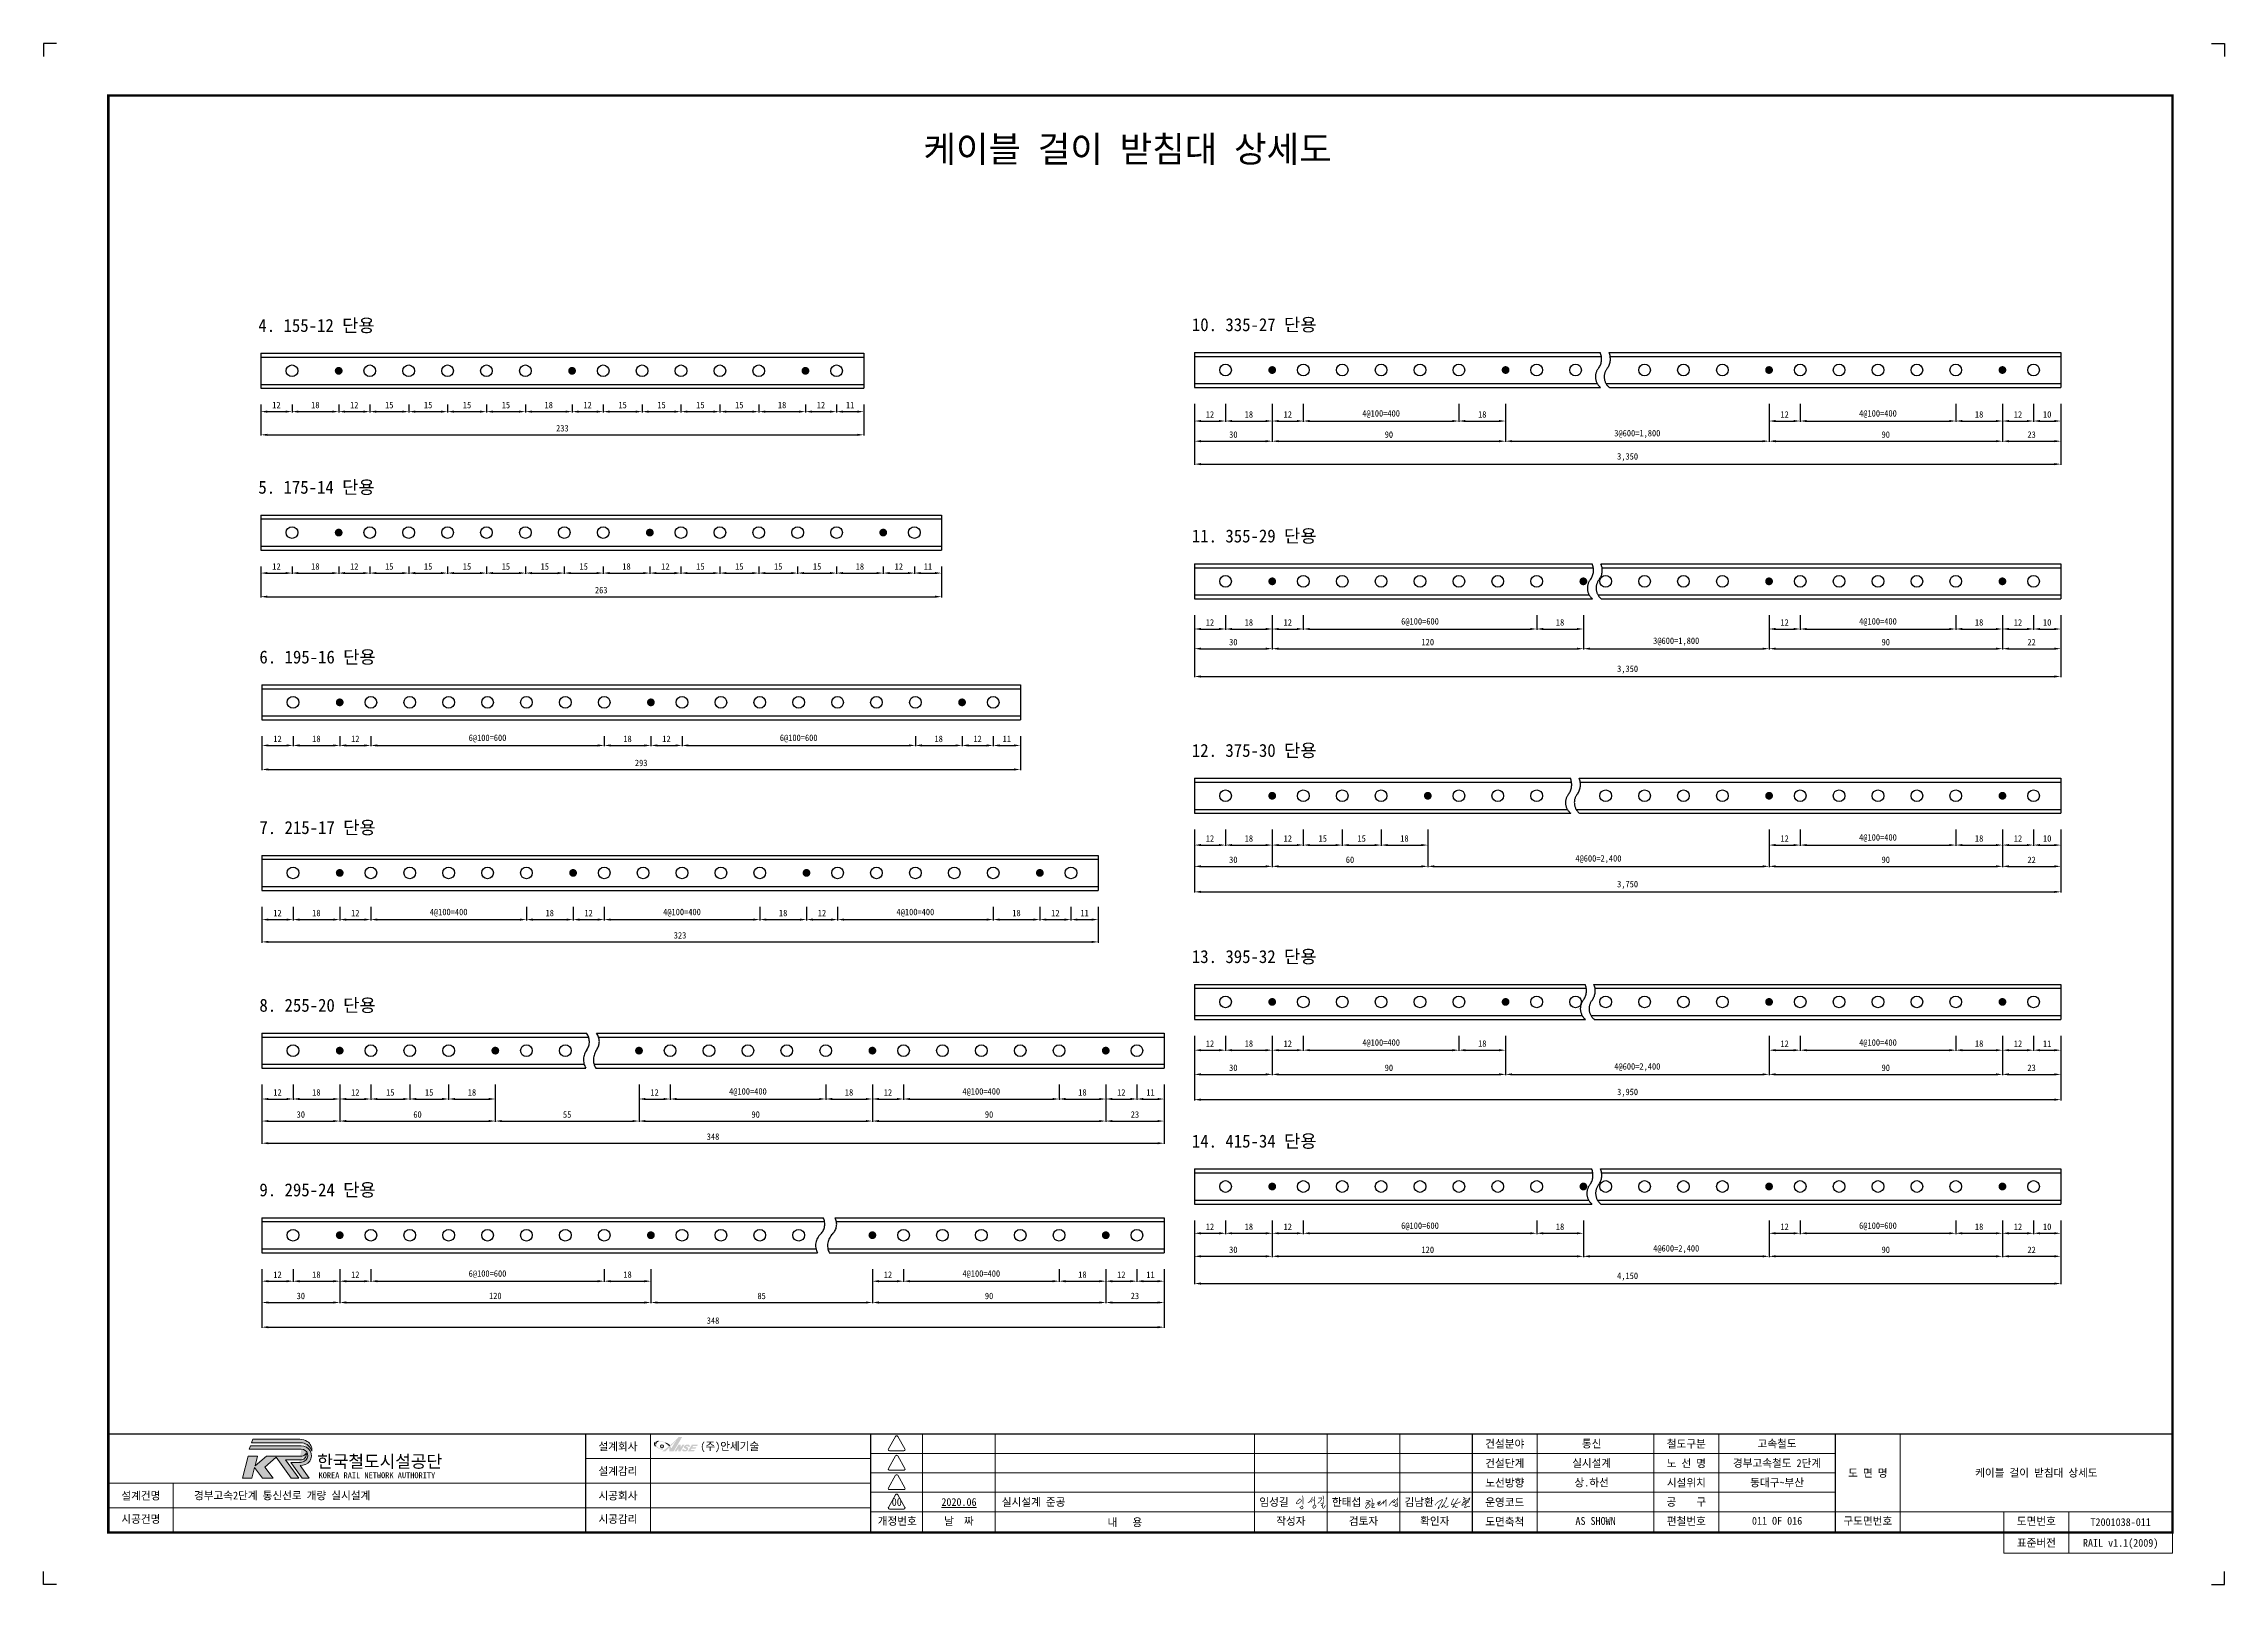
# Paper-space layout '배치1' of a CAD drawing. Header units: millimetres. Extents: x 0 to 841, y 0 to 594.
# The model-space entities are those that its viewports show. They can reach past a viewport. Long polylines and large blocks are cut down to what shows.
import ezdxf
from ezdxf.enums import TextEntityAlignment as Align

# ---------------------------------------------------------------- set-up
doc = ezdxf.new("R2010")
doc.units = ezdxf.units.MM
doc.header["$LTSCALE"] = 10
doc.linetypes.add('CENTER', pattern=[50.8, 31.75, -6.35, 6.35, -6.35])
for name, color, linetype in [('TN-CUTL', 1, 'CENTER'), ('TN-DIMS', 1, 'Continuous'), ('TN-STEL', 4, 'Continuous'), ('TN-TEX1', 6, 'Continuous'), ('TX-PAPR', 2, 'Continuous')]:
    doc.layers.add(name, color=color, linetype=linetype)
doc.layers.add('TX-BORD', color=7, linetype='Continuous', lineweight=0)
doc.layers.get('TX-PAPR').freeze()
doc.styles.add('D', font='GulimChe.ttf')
doc.styles.add('KORAIL', font='GulimChe.ttf')
doc.styles.add('TB_TEXT', font='GulimChe.ttf')
doc.styles.add('TB_WBTXT', font='GulimChe.ttf')
doc.dimstyles.new('D', dxfattribs={"dimtxt": 2.5, "dimasz": 2.5, "dimexe": 1.25, "dimexo": 2, "dimgap": 1, "dimtad": 1, "dimdec": 0, "dimtxsty": 'D', "dimcen": 2.5, "dimclrd": 1, "dimclre": 1, "dimclrt": 7, "dimadec": 0, "dimazin": 0, "dimtfac": 1, "dimtdec": 0, "dimtmove": 0, "dimatfit": 3, "dimfxl": 0, "dimarcsym": 0})

psp = doc.layouts.new('배치1')

msp = doc.modelspace()

# ---------------------------------------------------------------- texts
at = {"layer": 'TN-TEX1', "style": 'D'}
for s, p in [('4. 155-12 단용', (77.4, 482.56)), ('10. 335-27 단용', (437.4, 482.86)), ('5. 175-14 단용', (77.4, 420.18)), ('11. 355-29 단용', (437.4, 401.39)), ('6. 195-16 단용', (77.8, 354.73)), ('12. 375-30 단용', (437.4, 318.72)), ('7. 215-17 단용', (77.8, 288.98)), ('13. 395-32 단용', (437.4, 239.24)), ('8. 255-20 단용', (77.8, 220.46)), ('14. 415-34 단용', (437.4, 168.09)), ('9. 295-24 단용', (77.8, 149.3))]:
    msp.add_text(s, height=5, dxfattribs=at).set_placement(p)

# ---------------------------------------------------------------- blocks, each defined once
blk = doc.blocks.new('CXGLOGO-UNIT-KRNA-COLOR')
h = blk.add_hatch(color=166)
edge = h.paths.add_edge_path()
edge.add_arc((15.3, 4.2), 10, 59.195, 87.6904)
edge.add_line((15.7, 14.2), (-14.6, 14.2))
edge.add_line((-14.6, 14.2), (-15.4, 11.9))
edge.add_line((-15.4, 11.9), (17.3, 11.9))
edge.add_arc((16.4, 4.8), 7.13, 14.4338, 82.8523, ccw=False)
edge.add_arc((17.2, 7.5), 6.18, 351.2788, 418.625)
h = blk.add_hatch(color=166)
edge = h.paths.add_edge_path()
edge.add_line((-17.6, 3.4), (-11.6, 3.4))
edge.add_line((-11.6, 3.4), (-13.1, -2.8))
edge.add_line((-13.1, -2.8), (-5.8, 3.4))
edge.add_line((-5.8, 3.4), (16.9, 3.4))
edge.add_arc((16.5, 6.7), 3.37, 277.1672, 339.2536)
edge.add_arc((16.5, 4.5), 3.37, -86.0611, 17.644, ccw=False)
edge.add_line((16.7, 1.1), (6.4, 1.1))
edge.add_line((6.4, 1.1), (15, -10.7))
edge.add_line((15, -10.7), (10.1, -10.7))
edge.add_line((10.1, -10.7), (0.4, 2.7))
edge.add_line((0.4, 2.7), (-6.9, -3.7))
edge.add_line((-6.9, -3.7), (-1.4, -10.8))
edge.add_line((-1.4, -10.8), (-8.3, -10.8))
edge.add_line((-8.3, -10.8), (-13.5, -4))
edge.add_line((-13.5, -4), (-15.1, -10.8))
edge.add_line((-15.1, -10.8), (-21.2, -10.8))
edge.add_line((-21.2, -10.8), (-17.6, 3.4))
h = blk.add_hatch(color=46)
edge = h.paths.add_edge_path()
edge.add_arc((15.4, 5.5), 6.16, 269.178, 301.5498, ccw=False)
edge.add_line((15.3, -0.7), (9.8, -0.7))
edge.add_line((9.8, -0.7), (17.2, -10.8))
edge.add_line((17.2, -10.8), (21.7, -10.8))
edge.add_line((21.7, -10.8), (15.9, -2.7))
edge.add_arc((15.5, 6.1), 8.86, 272.286, 317.0312)
edge.add_arc((16.8, 3.7), 6.34, 325.2805, 452.1314)
edge.add_line((16.5, 10), (-16, 10))
edge.add_line((-16, 10), (-16.8, 7.8))
edge.add_line((-16.8, 7.8), (16.6, 7.8))
edge.add_arc((16.8, 3.8), 3.99, -62.7193, 92.2922, ccw=False)
at = {"color": 166}
for points in [[(20.4, 12.8, 0.12498), (15.7, 14.2), (-14.6, 14.2), (-15.4, 11.9), (17.3, 11.9, -0.307728), (23.3, 6.6, 0.302614)], [(-17.6, 3.4), (-11.6, 3.4), (-13.1, -2.8), (-5.8, 3.4), (16.9, 3.4, 0.27773), (19.7, 5.5, -0.486141), (16.7, 1.1), (6.4, 1.1), (15, -10.7), (10.1, -10.7), (0.4, 2.7), (-6.9, -3.7), (-1.4, -10.8), (-8.3, -10.8), (-13.5, -4), (-15.1, -10.8), (-21.2, -10.8)]]:
    blk.add_lwpolyline(points, format="xyb", close=True, dxfattribs=at)
at = {"color": 46}
blk.add_lwpolyline([(18.6, 0.2, -0.142195), (15.3, -0.7), (9.8, -0.7), (17.2, -10.8), (21.7, -10.8), (15.9, -2.7, 0.197757), (22, 0.1, 0.61792), (16.5, 10), (-16, 10), (-16.8, 7.8), (16.6, 7.8, -0.802668)], format="xyb", close=True, dxfattribs=at)
blk = doc.blocks.new('CXGLOGO-KRNA-COLOR')
blk.add_blockref('CXGLOGO-UNIT-KRNA-COLOR', (0, 0))
at = {"color": 166, "style": 'KORAIL'}
for s, height, p in [('한국철도시설공단', 8, (26.8, -4)), ('KOREA RAIL NETWORK AUTHORITY', 3.75, (27.7, -10.8))]:
    blk.add_text(s, height=height, dxfattribs=at).set_placement(p)
blk = doc.blocks.new('TXBLKA1-KRNAH')
at = {"layer": 'TX-BORD'}
h = blk.add_hatch(color=5, dxfattribs=at)
h.paths.add_polyline_path([(241.41, 53.44, 0.096425), (239.85, 54.59, 0.1233), (237.07, 55.37, 0.107959), (236.18, 55.25, 0.147974), (235.63, 54.71, 0.146771), (235.6, 53.86, 0.166867), (235.92, 53.32, 0.084002), (237.3, 52.29, 0.125004), (238.6, 51.98, 0.324316), (238.9, 52.16, 0.181232), (238.8, 52.77, -0.176206), (238.41, 52.66, -0.165955), (238.43, 52.37, -0.236091), (238.11, 52.27, -0.163197), (237.2, 52.6, -0.211159), (236.11, 54.03, -0.492063), (237.15, 55.14, -0.264032), (241.01, 53.12, -0.023302), (238.51, 51.28), (239.75, 51.28, 0.034752), (241.24, 52.65, -0.038457), (241.29, 51.28), (242.97, 51.28), (246.25, 56.8), (244.88, 56.8, -0.036327)])
h.paths.add_polyline_path([(242.08, 52.46), (241.66, 53.16, 0.03885), (244.06, 55.69)], flags=16)
h = blk.add_hatch(color=3, dxfattribs=at)
h.paths.add_polyline_path([(244.79, 51.28), (245.61, 51.28), (247.14, 53.85), (246.32, 53.85), (245.64, 52.71), (245.64, 53.85), (244.83, 53.85), (243.3, 51.28), (244.11, 51.28), (244.79, 52.43)])
h.paths.add_polyline_path([(247.73, 51.85, -0.206701), (247.2, 51.81, -0.316027), (247.06, 51.95, -0.031225), (247.06, 52.07), (246.36, 52.07, 0.483426), (246.52, 51.35, 0.203838), (248.04, 51.43, 0.079762), (248.43, 51.8, 0.172378), (248.58, 52.3, 0.221594), (248.3, 52.81, 0.038449), (247.87, 53.02, -0.563174), (247.89, 53.34, -0.276773), (248.29, 53.37, -0.312628), (248.42, 53.08), (249.21, 53.08, 0.143901), (249.17, 53.48, 0.169249), (248.83, 53.82, 0.119216), (248.04, 53.89, 0.167621), (247.24, 53.47, 0.258991), (246.94, 52.74, 0.208246), (247.3, 52.44, -0.022645), (247.74, 52.2, -0.588103)])
h.paths.add_polyline_path([(249.56, 51.83), (249.82, 52.27), (251.36, 52.27), (251.72, 52.86), (250.18, 52.86), (250.44, 53.3), (251.98, 53.3), (252.31, 53.85), (250, 53.85), (248.47, 51.28), (250.78, 51.28), (251.1, 51.83)])
h.paths.add_polyline_path([(239.05, 53.25, 1), (237.87, 53.25, 1)])
at = {"layer": 'DEFPOINTS', "color": 1}
blk.add_line((836, 594), (841, 594), dxfattribs=at)
for points in [[(5, 594), (0, 594), (0, 589)], [(836, 594), (841, 594), (841, 589)], [(5, 0), (0, 0), (0, 5)], [(836, 0), (841, 0), (841, 5)]]:
    blk.add_lwpolyline(points, dxfattribs=at)
at = {"layer": 'TX-BORD'}
for p, q in [((234, 20), (234, 58)), ((319, 50.5), (549.5, 50.5)), ((339, 20), (339, 58)), ((367, 20), (367, 58)), ((467, 20), (467, 58)), ((495, 20), (495, 58)), ((523, 20), (523, 58)), ((549.5, 50.5), (691, 50.5)), ((576, 20), (576, 58)), ((621, 20), (621, 58)), ((646, 20), (646, 58)), ((716, 20), (716, 58)), ((209, 48.5), (319, 48.5)), ((319, 43), (549.5, 43)), ((549.5, 43), (691, 43)), ((25, 39), (319, 39)), ((50, 20), (50, 39)), ((319, 35.5), (549.5, 35.5)), ((549.5, 35.5), (691, 35.5)), ((25, 29.5), (319, 29.5)), ((319, 28), (691, 28)), ((453.5, 28), (373, 28)), ((821, 28), (691, 28)), ((756, 20), (756, 28)), ((781, 12), (781, 28))]:
    blk.add_line(p, q, dxfattribs=at)
at = {"layer": 'TX-BORD', "const_width": 1}
blk.add_lwpolyline([(821, 20), (25, 20), (25, 574), (821, 574)], close=True, dxfattribs=at)
at = {"layer": 'TX-BORD'}
for points, const_width in [([(25, 58), (821, 58)], 0.5), ([(209, 20), (209, 58)], 0.5), ([(209, 20), (209, 58)], 0.5), ([(319, 20), (319, 58)], 0.5), ([(551, 20), (551, 58)], 0.5), ([(691, 20), (691, 58)], 0.5), ([(489.16, 32.47), (490.23, 32.6)], 0.24), ([(510.02, 32.43), (511.22, 32.3), (511.29, 32.17), (511.29, 31.91), (509.68, 31.25), (511.29, 31.91), (511.93, 32.15), (511.29, 31.91), (510.45, 30.87), (510.06, 30.25), (509.86, 29.88), (509.82, 29.64), (509.85, 29.48), (509.94, 29.38), (510.07, 29.35), (510.38, 29.36), (511.09, 29.84), (511.32, 30.09), (511.53, 30.37), (511.52, 30.66), (511.47, 30.83), (511.33, 30.95), (511.02, 30.99), (510.45, 30.87)], 0.24), ([(511.96, 33.12), (512.32, 32.9), (512.39, 32.4), (512.31, 31.14), (512.21, 29.77), (512.24, 29.56), (512.39, 29.52), (512.61, 29.55), (512.95, 29.62), (513.48, 29.76)], 0.24), ([(512.31, 31.14), (512.99, 31.2), (513.13, 31.16), (513.03, 30.78), (512.21, 29.77)], 0.24), ([(514.32, 31.57), (514.59, 31.64), (515.5, 32.11), (514.59, 31.64), (514.69, 31.19), (514.15, 30.85), (514.69, 31.19), (515.47, 31.61), (514.75, 30.62), (514.93, 30.41), (515.2, 30.4), (515.62, 30.7), (516.67, 31.8), (516.69, 32.23), (516.67, 31.8), (516.66, 31.21), (517.64, 32.57), (517.67, 29.98)], 0.24), ([(521.05, 32.83), (519.79, 31.7), (518.83, 30.43), (519.79, 31.7), (520.42, 32.27), (520.32, 31.82), (520.41, 31.55), (520.64, 31.46), (521, 31.65), (520.94, 31.92), (522.01, 32.93), (522.02, 33.4), (522.01, 32.93), (521.99, 31.92), (521.99, 31.59), (521.7, 31.85), (521.99, 31.59), (522.08, 31.07), (522.06, 30.3), (521.97, 30), (521.58, 29.93), (521.29, 29.99), (521.13, 30.2), (521.17, 30.65), (521.36, 30.97), (521.77, 31.01), (522.08, 31)], 0.24), ([(521.15, 30.43), (520.87, 30.43), (520.47, 30.53), (520.28, 30.68)], 0.24)]:
    blk.add_lwpolyline(points, dxfattribs=dict(at, const_width=const_width))
for points in [[(328.58, 57.05), (325.78, 52.19, 0.57735), (326.17, 51.52), (331.78, 51.52, 0.57735), (332.17, 52.19), (329.36, 57.05, 0.57735)], [(328.58, 49.55), (325.78, 44.69, 0.57735), (326.17, 44.02), (331.78, 44.02, 0.57735), (332.17, 44.69), (329.36, 49.55, 0.57735)], [(328.58, 42.05), (325.78, 37.19, 0.57735), (326.17, 36.52), (331.78, 36.52, 0.57735), (332.17, 37.19), (329.36, 42.05, 0.57735)], [(328.58, 34.55), (325.78, 29.69, 0.57735), (326.17, 29.02), (331.78, 29.02, 0.57735), (332.17, 29.69), (329.36, 34.55, 0.57735)]]:
    blk.add_lwpolyline(points, format="xyb", close=True, dxfattribs=at)
at = {"layer": 'TX-BORD', "const_width": 0.24}
for points in [[(485.57, 34.24, -0.031521), (485.64, 32.12, 0.015452), (485.64, 30.85, 0.488947)], [(489.3, 33.6, -0.116912), (488.11, 31.72, -0.245276), (487.54, 31.55, -2.571837)], [(490.15, 33.87, -0.089273), (490.12, 31.67, 0.068943), (490.06, 30.69, 0.261353)], [(493.32, 34.22, -0.102288), (493.6, 33.42, -0.080289), (493.6, 33.07, 0.066761), (493.58, 32.62, -0.06278), (493.53, 31.56, 8.85417)], [(547.43, 33.59, -0.145348), (547.88, 33.43, -0.307225), (547.95, 33.23, -0.212679), (547.38, 32.49, -0.113681), (548.62, 33.04, -0.266507), (548.74, 33, -3.538723)], [(484.54, 33.09, 0.071134), (483.15, 31.48, 0.394214), (483.21, 31.1, 0.224261), (483.52, 31.04, 0.193438), (484.97, 32.08, 0.544983), (484.67, 32.72, 0.066146), (484.03, 32.72, 27.196208)], [(484.41, 29.84, 0.02121), (484.98, 29.12, 0.409369), (485.14, 29.11, -0.211811), (485.49, 29.21, 0.416377), (485.62, 29.3, 0.123643), (485.54, 30.12, 0.523631), (485.28, 30.19, -0.072983), (484.51, 29.7, 0.005941)], [(488.57, 32.27, -0.142438), (489.07, 31.68, 5.949847)], [(490.05, 30.54, 0.235154), (489.49, 29.9, 0.345857), (489.7, 29.41, 0.306746), (490.2, 29.45, 0.103095), (490.63, 29.98, 0.395571), (490.49, 30.5, 0.242915), (490.05, 30.54, 6.064713)], [(491.55, 33.36, 0.139976), (491.83, 33.26, 0.096355), (492.64, 33.37, -0.240321), (492.85, 33.34, -0.353191), (492.93, 33.05, -0.157335), (491.33, 31.22, -6.381378)], [(492.46, 31.11), (493.22, 31.4, -0.375176), (493.45, 31.31, -0.266244), (493.45, 31.13, -0.042219), (493.07, 30.6, -0.159939), (492.63, 30.34, -0.171647), (493.2, 30.37, -0.458058), (493.29, 30.17, 0.159326), (493.23, 29.58, 0.227707), (493.39, 29.37, 0.407988), (493.73, 29.47, -0.001483), (493.89, 29.78, 0.004186), (494.14, 30.24, -0.100484), (494.33, 30.47, -0.346277)], [(536.7, 30.48, -0.382901), (536.65, 30.71, -0.12512), (539.4, 32.69, -0.474239), (539.59, 32.59, -0.046113), (537.92, 29.73, 0.151113), (537.77, 29.29, 0.58991), (537.88, 29.22, 0.096338), (538.33, 29.72, 2.196927)], [(540.73, 33.09, -0.071383), (541.05, 33.41, -0.346917), (541.16, 33.41, -0.258278), (541.18, 33.35, -0.079918), (541.06, 32.96, -0.048596), (539.06, 29.69, 0.947427), (539.13, 29.64, -0.022437), (540.04, 30.36, -0.344585), (540.2, 30.35, -0.12284), (540.25, 30.29, 0.011347), (540.43, 29.85, 0.194638), (540.6, 29.69, 0.189435), (540.9, 29.69, 0.009404), (541.84, 30.24, 3.287276)], [(543.84, 33.07, 0.030212), (542.85, 31.06, 0.575113), (543.08, 30.76, 0.043168), (545.96, 31.58, 0.237594), (546.32, 31.98, 1.260425)], [(545.61, 33.11, 0.150889), (545.13, 32.65, 0.025288), (543.37, 29.61), (544.07, 30.23, -0.448359), (544.33, 30.16, 0.073819), (544.59, 29.67, 0.359456), (544.94, 29.59, 0.031982), (545.26, 29.77, 3.102048)], [(547.6, 31.85, 0.23976), (547.57, 31.5, 0.345796), (547.69, 31.43, 0.195352), (548.64, 32.18, 0.393888), (548.6, 32.35, 0.293784), (548.35, 32.35, 0.099623), (547.44, 31.43, 0.02205), (546.93, 30.69, 0.380988), (546.98, 30.44, 0.18866), (547.1, 30.41), (549.22, 31.59, 0.122154), (549.44, 31.8), (550.04, 33.22, 0.396041), (549.99, 33.36, 0.224142), (549.88, 33.36, 0.078358), (549.02, 32.08), (547.95, 29.67, 0.444285), (547.97, 29.61), (548.29, 29.6, 0.179185), (548.5, 29.67), (549.15, 30.07, -0.135616), (549.34, 30.12), (550.04, 30.11)]]:
    blk.add_lwpolyline(points, format="xyb", dxfattribs=at)
at = {"layer": 'TX-BORD'}
blk.add_lwpolyline([(821, 20), (821, 12), (756, 12), (756, 20)], close=True, dxfattribs=at)
at = {"layer": 'TX-BORD', "color": 3}
blk.add_circle((238.46, 53.25), 0.594, dxfattribs=at)
at = {"layer": 'TX-BORD', "color": 5}
for centre, radius, start, end in [((237.04, 54.23), 1.49, 161.17216, 194.57108), ((236.55, 54.06), 0.967, 192.10036, 229.99429), ((237.06, 54.19), 0.96, 84.64387, 189.44431), ((237.68, 50.02), 5.06, 42.58477, 64.6157)]:
    blk.add_arc(centre, radius, start, end, dxfattribs=at)
at = {"layer": 'TX-BORD', "xscale": 0.6, "yscale": 0.6}
blk.add_blockref('CXGLOGO-KRNA-COLOR', (89.41, 47.41), dxfattribs=at)
at = {"layer": 'TX-BORD', "style": 'TB_TEXT'}
for s, p in [('설계회사', (221.5, 53.25)), ('건설분야', (563.5, 54.25)), ('철도구분', (633.5, 54.25)), ('설계감리', (221.5, 43.75)), ('건설단계', (563.5, 46.75)), ('노 선 명', (633.5, 46.75)), ('도 면 명', (703.5, 43)), ('설계건명', (37.5, 34.25)), ('시공회사', (221.5, 34.25)), ('노선방향', (563.5, 39.25)), ('시설위치', (633.5, 39.25)), ('시공건명', (37.5, 25.25)), ('시공감리', (221.5, 25.25)), ('개정번호', (329.21, 24.5)), ('날  짜', (353, 24.5)), ('내   용', (417, 24)), ('작성자', (481, 24.5)), ('검토자', (509, 24.5)), ('확인자', (536.5, 24.5)), ('운영코드', (563.5, 31.75)), ('도면축척', (563.5, 24.25)), ('공    구', (633.5, 31.75)), ('편철번호', (633.5, 24.5)), ('구도면번호', (703.5, 24.51)), ('도면번호', (768.5, 24.51))]:
    blk.add_text(s, height=3, dxfattribs=at).set_placement(p, align=Align.MIDDLE)
blk.add_text('표준버전', height=3, dxfattribs=at).set_placement((768.5, 16), align=Align.MIDDLE_CENTER)
at = {"layer": 'TX-BORD', "style": 'TB_TEXT', "flags": 1}
blk.add_attdef('TD_CLASSCODE', text='', height=3, dxfattribs=at).set_placement((25, 577.54), align=Align.MIDDLE_LEFT)
at = {"layer": 'TX-BORD'}
for tag, height, style, p in [('TB_MTITIL', 10, 'TB_WBTXT', (418, 553.33)), ('TB_STITL', 7, 'TB_WBTXT', (418, 538.33)), ('TR_RNUM4', 3, 'TB_TEXT', (329, 54.25)), ('TR_RDAT4', 3, 'TB_TEXT', (353, 54.25)), ('TD_FIELD', 3, 'TB_TEXT', (597, 54.25)), ('TD_RLCLASS', 3, 'TB_TEXT', (668.5, 54.25)), ('TD_DNAME_TOP', 3, 'TB_TEXT', (768.5, 48.98)), ('TR_RNUM3', 3, 'TB_TEXT', (329, 46.75)), ('TR_RDAT3', 3, 'TB_TEXT', (353, 46.75)), ('TD_CSTEP', 3, 'TB_TEXT', (597, 46.75)), ('TD_RLNAME', 3, 'TB_TEXT', (668.5, 46.75)), ('TD_DNAME_MAIN', 3, 'TB_TEXT', (768.5, 43)), ('TR_RNUM2', 3, 'TB_TEXT', (329, 39.25)), ('TR_RDAT2', 3, 'TB_TEXT', (353, 39.25)), ('TD_DIRCODE', 3, 'TB_TEXT', (597, 39.25)), ('TD_RLSECT', 3, 'TB_TEXT', (668.5, 39.25)), ('TD_DNAME_BOT', 3, 'TB_TEXT', (768.5, 36.98)), ('TR_RNUM1', 3, 'TB_TEXT', (329, 31.75)), ('TR_RDAT1', 3, 'TB_TEXT', (353, 31.75)), ('TD_SYSCODE', 3, 'TB_TEXT', (597, 31.75)), ('SCALE', 3, 'TB_TEXT', (598.5, 24.45)), ('TD_CSECT', 3, 'TB_TEXT', (668.5, 31.75)), ('TD_DWGNO', 3, 'TB_TEXT', (668.5, 24.5)), ('TD_DWGCODE_PREV', 3, 'TB_TEXT', (736, 24)), ('TD_DWGCODE', 3, 'TB_TEXT', (801, 24)), ('TD_VERSION', 3, 'TB_TEXT', (801, 16))]:
    blk.add_attdef(tag, text='', height=height, dxfattribs=dict(at, style=style)).set_placement(p, align=Align.MIDDLE_CENTER)
at = {"layer": 'TX-BORD', "style": 'TB_TEXT'}
for tag, p in [('TD_DCOMP', (253.27, 53.25)), ('TR_RCON4', (369.52, 54.25)), ('TR_DGN4', (468.83, 54.25)), ('TR_CHK4', (496.83, 54.25)), ('TR_APP4', (524.83, 54.25)), ('TD_DSCCOMP', (253.27, 43.75)), ('TR_RCON3', (369.52, 46.75)), ('TR_DGN3', (468.83, 46.75)), ('TR_CHK3', (496.83, 46.75)), ('TR_APP3', (524.83, 46.75)), ('TD_DNAME', (58, 34.25)), ('TD_CCOMP', (253.27, 34.25)), ('TR_RCON2', (369.52, 39.25)), ('TR_DGN2', (468.83, 39.25)), ('TR_CHK2', (496.83, 39.25)), ('TR_APP2', (524.83, 39.25)), ('TD_CNAME', (58, 25.15)), ('TD_CSCOMP', (253.27, 25.25)), ('TR_RCON1', (369.52, 31.75)), ('TR_DGN1', (468.83, 31.75)), ('TR_CHK1', (496.83, 31.75)), ('TR_APP1', (524.83, 31.75))]:
    blk.add_attdef(tag, text='', height=3, dxfattribs=at).set_placement(p, align=Align.MIDDLE_LEFT)
blk = doc.blocks.new('*D0')
at = {"layer": 'DEFPOINTS', "color": 0}
for p in [(78.37, 456.81), (90.37, 456.81), (90.37, 451.82)]:
    blk.add_point(p, dxfattribs=at)
at = {"layer": 'TN-DIMS', "color": 1, "lineweight": -2}
for p, q in [((78.37, 454.51), (78.37, 451.52)), ((90.37, 454.51), (90.37, 451.52)), ((80.87, 451.82), (87.87, 451.82))]:
    blk.add_line(p, q, dxfattribs=at)
at = {"layer": 'TN-DIMS', "color": 1}
for points in [[(80.87, 452.24), (80.87, 451.41), (78.37, 451.82)], [(87.87, 452.24), (87.87, 451.41), (90.37, 451.82)]]:
    blk.add_solid(points, dxfattribs=at)
at = {"layer": 'TN-DIMS', "color": 3, "insert": (84.37, 454.36), "char_height": 2.5, "attachment_point": 5, "style": 'D'}
blk.add_mtext('12', dxfattribs=at)
blk = doc.blocks.new('*D1')
at = {"layer": 'DEFPOINTS', "color": 0}
for p in [(90.37, 456.81), (108.37, 456.81), (108.37, 451.82)]:
    blk.add_point(p, dxfattribs=at)
at = {"layer": 'TN-DIMS', "color": 1, "lineweight": -2}
for p, q in [((90.37, 454.51), (90.37, 451.52)), ((108.37, 454.51), (108.37, 451.52)), ((92.87, 451.82), (105.87, 451.82))]:
    blk.add_line(p, q, dxfattribs=at)
at = {"layer": 'TN-DIMS', "color": 1}
for points in [[(92.87, 452.24), (92.87, 451.41), (90.37, 451.82)], [(105.87, 452.24), (105.87, 451.41), (108.37, 451.82)]]:
    blk.add_solid(points, dxfattribs=at)
at = {"layer": 'TN-DIMS', "color": 3, "insert": (99.37, 454.36), "char_height": 2.5, "attachment_point": 5, "style": 'D'}
blk.add_mtext('18', dxfattribs=at)
blk = doc.blocks.new('*D2')
at = {"layer": 'DEFPOINTS', "color": 0}
for p in [(108.37, 456.81), (120.37, 456.81), (120.37, 451.82)]:
    blk.add_point(p, dxfattribs=at)
at = {"layer": 'TN-DIMS', "color": 1, "lineweight": -2}
for p, q in [((108.37, 454.51), (108.37, 451.52)), ((120.37, 454.51), (120.37, 451.52)), ((110.87, 451.82), (117.87, 451.82))]:
    blk.add_line(p, q, dxfattribs=at)
at = {"layer": 'TN-DIMS', "color": 1}
for points in [[(110.87, 452.24), (110.87, 451.41), (108.37, 451.82)], [(117.87, 452.24), (117.87, 451.41), (120.37, 451.82)]]:
    blk.add_solid(points, dxfattribs=at)
at = {"layer": 'TN-DIMS', "color": 3, "insert": (114.37, 454.36), "char_height": 2.5, "attachment_point": 5, "style": 'D'}
blk.add_mtext('12', dxfattribs=at)
blk = doc.blocks.new('*D3')
at = {"layer": 'DEFPOINTS', "color": 0}
for p in [(120.37, 456.81), (135.37, 456.81), (135.37, 451.82)]:
    blk.add_point(p, dxfattribs=at)
at = {"layer": 'TN-DIMS', "color": 1, "lineweight": -2}
for p, q in [((120.37, 454.51), (120.37, 451.52)), ((135.37, 454.51), (135.37, 451.52)), ((122.87, 451.82), (132.87, 451.82))]:
    blk.add_line(p, q, dxfattribs=at)
at = {"layer": 'TN-DIMS', "color": 1}
for points in [[(122.87, 452.24), (122.87, 451.41), (120.37, 451.82)], [(132.87, 452.24), (132.87, 451.41), (135.37, 451.82)]]:
    blk.add_solid(points, dxfattribs=at)
at = {"layer": 'TN-DIMS', "color": 3, "insert": (127.87, 454.36), "char_height": 2.5, "attachment_point": 5, "style": 'D'}
blk.add_mtext('15', dxfattribs=at)
blk = doc.blocks.new('*D4')
at = {"layer": 'DEFPOINTS', "color": 0}
for p in [(135.37, 456.81), (150.37, 456.81), (150.37, 451.82)]:
    blk.add_point(p, dxfattribs=at)
at = {"layer": 'TN-DIMS', "color": 1, "lineweight": -2}
for p, q in [((135.37, 454.51), (135.37, 451.52)), ((150.37, 454.51), (150.37, 451.52)), ((137.87, 451.82), (147.87, 451.82))]:
    blk.add_line(p, q, dxfattribs=at)
at = {"layer": 'TN-DIMS', "color": 1}
for points in [[(137.87, 452.24), (137.87, 451.41), (135.37, 451.82)], [(147.87, 452.24), (147.87, 451.41), (150.37, 451.82)]]:
    blk.add_solid(points, dxfattribs=at)
at = {"layer": 'TN-DIMS', "color": 3, "insert": (142.87, 454.36), "char_height": 2.5, "attachment_point": 5, "style": 'D'}
blk.add_mtext('15', dxfattribs=at)
blk = doc.blocks.new('*D5')
at = {"layer": 'DEFPOINTS', "color": 0}
for p in [(150.37, 456.81), (165.37, 456.81), (165.37, 451.82)]:
    blk.add_point(p, dxfattribs=at)
at = {"layer": 'TN-DIMS', "color": 1, "lineweight": -2}
for p, q in [((150.37, 454.51), (150.37, 451.52)), ((165.37, 454.51), (165.37, 451.52)), ((152.87, 451.82), (162.87, 451.82))]:
    blk.add_line(p, q, dxfattribs=at)
at = {"layer": 'TN-DIMS', "color": 1}
for points in [[(152.87, 452.24), (152.87, 451.41), (150.37, 451.82)], [(162.87, 452.24), (162.87, 451.41), (165.37, 451.82)]]:
    blk.add_solid(points, dxfattribs=at)
at = {"layer": 'TN-DIMS', "color": 3, "insert": (157.87, 454.36), "char_height": 2.5, "attachment_point": 5, "style": 'D'}
blk.add_mtext('15', dxfattribs=at)
blk = doc.blocks.new('*D6')
at = {"layer": 'DEFPOINTS', "color": 0}
for p in [(165.37, 456.81), (180.37, 456.81), (180.37, 451.82)]:
    blk.add_point(p, dxfattribs=at)
at = {"layer": 'TN-DIMS', "color": 1, "lineweight": -2}
for p, q in [((165.37, 454.51), (165.37, 451.52)), ((180.37, 454.51), (180.37, 451.52)), ((167.87, 451.82), (177.87, 451.82))]:
    blk.add_line(p, q, dxfattribs=at)
at = {"layer": 'TN-DIMS', "color": 1}
for points in [[(167.87, 452.24), (167.87, 451.41), (165.37, 451.82)], [(177.87, 452.24), (177.87, 451.41), (180.37, 451.82)]]:
    blk.add_solid(points, dxfattribs=at)
at = {"layer": 'TN-DIMS', "color": 3, "insert": (172.87, 454.36), "char_height": 2.5, "attachment_point": 5, "style": 'D'}
blk.add_mtext('15', dxfattribs=at)
blk = doc.blocks.new('*D7')
at = {"layer": 'DEFPOINTS', "color": 0}
for p in [(180.37, 456.81), (198.37, 456.81), (198.37, 451.82)]:
    blk.add_point(p, dxfattribs=at)
at = {"layer": 'TN-DIMS', "color": 1, "lineweight": -2}
for p, q in [((180.37, 454.51), (180.37, 451.52)), ((198.37, 454.51), (198.37, 451.52)), ((182.87, 451.82), (195.87, 451.82))]:
    blk.add_line(p, q, dxfattribs=at)
at = {"layer": 'TN-DIMS', "color": 1}
for points in [[(182.87, 452.24), (182.87, 451.41), (180.37, 451.82)], [(195.87, 452.24), (195.87, 451.41), (198.37, 451.82)]]:
    blk.add_solid(points, dxfattribs=at)
at = {"layer": 'TN-DIMS', "color": 3, "insert": (189.37, 454.36), "char_height": 2.5, "attachment_point": 5, "style": 'D'}
blk.add_mtext('18', dxfattribs=at)
blk = doc.blocks.new('*D8')
at = {"layer": 'DEFPOINTS', "color": 0}
for p in [(198.37, 456.81), (210.37, 456.81), (210.37, 451.82)]:
    blk.add_point(p, dxfattribs=at)
at = {"layer": 'TN-DIMS', "color": 1, "lineweight": -2}
for p, q in [((198.37, 454.51), (198.37, 451.52)), ((210.37, 454.51), (210.37, 451.52)), ((200.87, 451.82), (207.87, 451.82))]:
    blk.add_line(p, q, dxfattribs=at)
at = {"layer": 'TN-DIMS', "color": 1}
for points in [[(200.87, 452.24), (200.87, 451.41), (198.37, 451.82)], [(207.87, 452.24), (207.87, 451.41), (210.37, 451.82)]]:
    blk.add_solid(points, dxfattribs=at)
at = {"layer": 'TN-DIMS', "color": 3, "insert": (204.37, 454.36), "char_height": 2.5, "attachment_point": 5, "style": 'D'}
blk.add_mtext('12', dxfattribs=at)
blk = doc.blocks.new('*D9')
at = {"layer": 'DEFPOINTS', "color": 0}
for p in [(210.37, 456.81), (225.37, 456.81), (225.37, 451.82)]:
    blk.add_point(p, dxfattribs=at)
at = {"layer": 'TN-DIMS', "color": 1, "lineweight": -2}
for p, q in [((210.37, 454.51), (210.37, 451.52)), ((225.37, 454.51), (225.37, 451.52)), ((212.87, 451.82), (222.87, 451.82))]:
    blk.add_line(p, q, dxfattribs=at)
at = {"layer": 'TN-DIMS', "color": 1}
for points in [[(212.87, 452.24), (212.87, 451.41), (210.37, 451.82)], [(222.87, 452.24), (222.87, 451.41), (225.37, 451.82)]]:
    blk.add_solid(points, dxfattribs=at)
at = {"layer": 'TN-DIMS', "color": 3, "insert": (217.87, 454.36), "char_height": 2.5, "attachment_point": 5, "style": 'D'}
blk.add_mtext('15', dxfattribs=at)
blk = doc.blocks.new('*D10')
at = {"layer": 'DEFPOINTS', "color": 0}
for p in [(225.37, 456.81), (240.37, 456.81), (240.37, 451.82)]:
    blk.add_point(p, dxfattribs=at)
at = {"layer": 'TN-DIMS', "color": 1, "lineweight": -2}
for p, q in [((225.37, 454.51), (225.37, 451.52)), ((240.37, 454.51), (240.37, 451.52)), ((227.87, 451.82), (237.87, 451.82))]:
    blk.add_line(p, q, dxfattribs=at)
at = {"layer": 'TN-DIMS', "color": 1}
for points in [[(227.87, 452.24), (227.87, 451.41), (225.37, 451.82)], [(237.87, 452.24), (237.87, 451.41), (240.37, 451.82)]]:
    blk.add_solid(points, dxfattribs=at)
at = {"layer": 'TN-DIMS', "color": 3, "insert": (232.87, 454.36), "char_height": 2.5, "attachment_point": 5, "style": 'D'}
blk.add_mtext('15', dxfattribs=at)
blk = doc.blocks.new('*D11')
at = {"layer": 'DEFPOINTS', "color": 0}
for p in [(240.37, 456.81), (255.37, 456.81), (255.37, 451.82)]:
    blk.add_point(p, dxfattribs=at)
at = {"layer": 'TN-DIMS', "color": 1, "lineweight": -2}
for p, q in [((240.37, 454.51), (240.37, 451.52)), ((255.37, 454.51), (255.37, 451.52)), ((242.87, 451.82), (252.87, 451.82))]:
    blk.add_line(p, q, dxfattribs=at)
at = {"layer": 'TN-DIMS', "color": 1}
for points in [[(242.87, 452.24), (242.87, 451.41), (240.37, 451.82)], [(252.87, 452.24), (252.87, 451.41), (255.37, 451.82)]]:
    blk.add_solid(points, dxfattribs=at)
at = {"layer": 'TN-DIMS', "color": 3, "insert": (247.87, 454.36), "char_height": 2.5, "attachment_point": 5, "style": 'D'}
blk.add_mtext('15', dxfattribs=at)
blk = doc.blocks.new('*D12')
at = {"layer": 'DEFPOINTS', "color": 0}
for p in [(255.37, 456.81), (270.37, 456.81), (270.37, 451.82)]:
    blk.add_point(p, dxfattribs=at)
at = {"layer": 'TN-DIMS', "color": 1, "lineweight": -2}
for p, q in [((255.37, 454.51), (255.37, 451.52)), ((270.37, 454.51), (270.37, 451.52)), ((257.87, 451.82), (267.87, 451.82))]:
    blk.add_line(p, q, dxfattribs=at)
at = {"layer": 'TN-DIMS', "color": 1}
for points in [[(257.87, 452.24), (257.87, 451.41), (255.37, 451.82)], [(267.87, 452.24), (267.87, 451.41), (270.37, 451.82)]]:
    blk.add_solid(points, dxfattribs=at)
at = {"layer": 'TN-DIMS', "color": 3, "insert": (262.87, 454.36), "char_height": 2.5, "attachment_point": 5, "style": 'D'}
blk.add_mtext('15', dxfattribs=at)
blk = doc.blocks.new('*D13')
at = {"layer": 'DEFPOINTS', "color": 0}
for p in [(270.37, 456.81), (288.37, 456.81), (288.37, 451.82)]:
    blk.add_point(p, dxfattribs=at)
at = {"layer": 'TN-DIMS', "color": 1, "lineweight": -2}
for p, q in [((270.37, 454.51), (270.37, 451.52)), ((288.37, 454.51), (288.37, 451.52)), ((272.87, 451.82), (285.87, 451.82))]:
    blk.add_line(p, q, dxfattribs=at)
at = {"layer": 'TN-DIMS', "color": 1}
for points in [[(272.87, 452.24), (272.87, 451.41), (270.37, 451.82)], [(285.87, 452.24), (285.87, 451.41), (288.37, 451.82)]]:
    blk.add_solid(points, dxfattribs=at)
at = {"layer": 'TN-DIMS', "color": 3, "insert": (279.37, 454.36), "char_height": 2.5, "attachment_point": 5, "style": 'D'}
blk.add_mtext('18', dxfattribs=at)
blk = doc.blocks.new('*D14')
at = {"layer": 'DEFPOINTS', "color": 0}
for p in [(288.37, 456.81), (300.37, 456.81), (300.37, 451.82)]:
    blk.add_point(p, dxfattribs=at)
at = {"layer": 'TN-DIMS', "color": 1, "lineweight": -2}
for p, q in [((288.37, 454.51), (288.37, 451.52)), ((300.37, 454.51), (300.37, 451.52)), ((290.87, 451.82), (297.87, 451.82))]:
    blk.add_line(p, q, dxfattribs=at)
at = {"layer": 'TN-DIMS', "color": 1}
for points in [[(290.87, 452.24), (290.87, 451.41), (288.37, 451.82)], [(297.87, 452.24), (297.87, 451.41), (300.37, 451.82)]]:
    blk.add_solid(points, dxfattribs=at)
at = {"layer": 'TN-DIMS', "color": 3, "insert": (294.37, 454.36), "char_height": 2.5, "attachment_point": 5, "style": 'D'}
blk.add_mtext('12', dxfattribs=at)
blk = doc.blocks.new('*D15')
at = {"layer": 'DEFPOINTS', "color": 0}
for p in [(300.37, 456.81), (310.87, 456.81), (310.87, 451.82)]:
    blk.add_point(p, dxfattribs=at)
at = {"layer": 'TN-DIMS', "color": 1, "lineweight": -2}
for p, q in [((300.37, 454.51), (300.37, 451.52)), ((310.87, 454.51), (310.87, 451.52)), ((302.87, 451.82), (308.37, 451.82))]:
    blk.add_line(p, q, dxfattribs=at)
at = {"layer": 'TN-DIMS', "color": 1}
for points in [[(302.87, 452.24), (302.87, 451.41), (300.37, 451.82)], [(308.37, 452.24), (308.37, 451.41), (310.87, 451.82)]]:
    blk.add_solid(points, dxfattribs=at)
at = {"layer": 'TN-DIMS', "color": 3, "insert": (305.62, 454.36), "char_height": 2.5, "attachment_point": 5, "style": 'D'}
blk.add_mtext('11', dxfattribs=at)
blk = doc.blocks.new('*D16')
at = {"layer": 'DEFPOINTS', "color": 0}
for p in [(78.37, 456.81), (310.87, 456.81), (310.87, 442.88)]:
    blk.add_point(p, dxfattribs=at)
at = {"layer": 'TN-DIMS', "color": 1, "lineweight": -2}
for p, q in [((78.37, 454.51), (78.37, 442.58)), ((310.87, 454.51), (310.87, 442.58)), ((80.87, 442.88), (308.37, 442.88))]:
    blk.add_line(p, q, dxfattribs=at)
at = {"layer": 'TN-DIMS', "color": 1}
for points in [[(80.87, 443.29), (80.87, 442.46), (78.37, 442.88)], [(308.37, 443.29), (308.37, 442.46), (310.87, 442.88)]]:
    blk.add_solid(points, dxfattribs=at)
at = {"layer": 'TN-DIMS', "color": 3, "insert": (194.62, 445.4), "char_height": 2.5, "attachment_point": 5, "style": 'D'}
blk.add_mtext('233', dxfattribs=at)
blk = doc.blocks.new('*D17')
at = {"layer": 'DEFPOINTS', "color": 0}
for p in [(78.37, 394.44), (90.37, 394.44), (90.37, 389.58)]:
    blk.add_point(p, dxfattribs=at)
at = {"layer": 'TN-DIMS', "color": 1, "lineweight": -2}
for p, q in [((78.37, 392.14), (78.37, 389.28)), ((80.87, 389.58), (87.87, 389.58)), ((90.37, 392.14), (90.37, 389.28))]:
    blk.add_line(p, q, dxfattribs=at)
at = {"layer": 'TN-DIMS', "color": 1}
for points in [[(80.87, 390), (80.87, 389.16), (78.37, 389.58)], [(87.87, 390), (87.87, 389.16), (90.37, 389.58)]]:
    blk.add_solid(points, dxfattribs=at)
at = {"layer": 'TN-DIMS', "color": 3, "insert": (84.37, 392.11), "char_height": 2.5, "attachment_point": 5, "style": 'D'}
blk.add_mtext('12', dxfattribs=at)
blk = doc.blocks.new('*D18')
at = {"layer": 'DEFPOINTS', "color": 0}
for p in [(90.37, 394.44), (108.37, 394.44), (108.37, 389.58)]:
    blk.add_point(p, dxfattribs=at)
at = {"layer": 'TN-DIMS', "color": 1, "lineweight": -2}
for p, q in [((90.37, 392.14), (90.37, 389.28)), ((92.87, 389.58), (105.87, 389.58)), ((108.37, 392.14), (108.37, 389.28))]:
    blk.add_line(p, q, dxfattribs=at)
at = {"layer": 'TN-DIMS', "color": 1}
for points in [[(92.87, 390), (92.87, 389.16), (90.37, 389.58)], [(105.87, 390), (105.87, 389.16), (108.37, 389.58)]]:
    blk.add_solid(points, dxfattribs=at)
at = {"layer": 'TN-DIMS', "color": 3, "insert": (99.37, 392.11), "char_height": 2.5, "attachment_point": 5, "style": 'D'}
blk.add_mtext('18', dxfattribs=at)
blk = doc.blocks.new('*D19')
at = {"layer": 'DEFPOINTS', "color": 0}
for p in [(108.37, 394.44), (120.37, 394.44), (120.37, 389.58)]:
    blk.add_point(p, dxfattribs=at)
at = {"layer": 'TN-DIMS', "color": 1, "lineweight": -2}
for p, q in [((108.37, 392.14), (108.37, 389.28)), ((110.87, 389.58), (117.87, 389.58)), ((120.37, 392.14), (120.37, 389.28))]:
    blk.add_line(p, q, dxfattribs=at)
at = {"layer": 'TN-DIMS', "color": 1}
for points in [[(110.87, 390), (110.87, 389.16), (108.37, 389.58)], [(117.87, 390), (117.87, 389.16), (120.37, 389.58)]]:
    blk.add_solid(points, dxfattribs=at)
at = {"layer": 'TN-DIMS', "color": 3, "insert": (114.37, 392.11), "char_height": 2.5, "attachment_point": 5, "style": 'D'}
blk.add_mtext('12', dxfattribs=at)
blk = doc.blocks.new('*D20')
at = {"layer": 'DEFPOINTS', "color": 0}
for p in [(120.37, 394.44), (135.37, 394.44), (135.37, 389.58)]:
    blk.add_point(p, dxfattribs=at)
at = {"layer": 'TN-DIMS', "color": 1, "lineweight": -2}
for p, q in [((120.37, 392.14), (120.37, 389.28)), ((122.87, 389.58), (132.87, 389.58)), ((135.37, 392.14), (135.37, 389.28))]:
    blk.add_line(p, q, dxfattribs=at)
at = {"layer": 'TN-DIMS', "color": 1}
for points in [[(122.87, 390), (122.87, 389.16), (120.37, 389.58)], [(132.87, 390), (132.87, 389.16), (135.37, 389.58)]]:
    blk.add_solid(points, dxfattribs=at)
at = {"layer": 'TN-DIMS', "color": 3, "insert": (127.87, 392.11), "char_height": 2.5, "attachment_point": 5, "style": 'D'}
blk.add_mtext('15', dxfattribs=at)
blk = doc.blocks.new('*D21')
at = {"layer": 'DEFPOINTS', "color": 0}
for p in [(135.37, 394.44), (150.37, 394.44), (150.37, 389.58)]:
    blk.add_point(p, dxfattribs=at)
at = {"layer": 'TN-DIMS', "color": 1, "lineweight": -2}
for p, q in [((135.37, 392.14), (135.37, 389.28)), ((137.87, 389.58), (147.87, 389.58)), ((150.37, 392.14), (150.37, 389.28))]:
    blk.add_line(p, q, dxfattribs=at)
at = {"layer": 'TN-DIMS', "color": 1}
for points in [[(137.87, 390), (137.87, 389.16), (135.37, 389.58)], [(147.87, 390), (147.87, 389.16), (150.37, 389.58)]]:
    blk.add_solid(points, dxfattribs=at)
at = {"layer": 'TN-DIMS', "color": 3, "insert": (142.87, 392.11), "char_height": 2.5, "attachment_point": 5, "style": 'D'}
blk.add_mtext('15', dxfattribs=at)
blk = doc.blocks.new('*D22')
at = {"layer": 'DEFPOINTS', "color": 0}
for p in [(150.37, 394.44), (165.37, 394.44), (165.37, 389.58)]:
    blk.add_point(p, dxfattribs=at)
at = {"layer": 'TN-DIMS', "color": 1, "lineweight": -2}
for p, q in [((150.37, 392.14), (150.37, 389.28)), ((152.87, 389.58), (162.87, 389.58)), ((165.37, 392.14), (165.37, 389.28))]:
    blk.add_line(p, q, dxfattribs=at)
at = {"layer": 'TN-DIMS', "color": 1}
for points in [[(152.87, 390), (152.87, 389.16), (150.37, 389.58)], [(162.87, 390), (162.87, 389.16), (165.37, 389.58)]]:
    blk.add_solid(points, dxfattribs=at)
at = {"layer": 'TN-DIMS', "color": 3, "insert": (157.87, 392.11), "char_height": 2.5, "attachment_point": 5, "style": 'D'}
blk.add_mtext('15', dxfattribs=at)
blk = doc.blocks.new('*D23')
at = {"layer": 'DEFPOINTS', "color": 0}
for p in [(165.37, 394.44), (180.37, 394.44), (180.37, 389.58)]:
    blk.add_point(p, dxfattribs=at)
at = {"layer": 'TN-DIMS', "color": 1, "lineweight": -2}
for p, q in [((165.37, 392.14), (165.37, 389.28)), ((167.87, 389.58), (177.87, 389.58)), ((180.37, 392.14), (180.37, 389.28))]:
    blk.add_line(p, q, dxfattribs=at)
at = {"layer": 'TN-DIMS', "color": 1}
for points in [[(167.87, 390), (167.87, 389.16), (165.37, 389.58)], [(177.87, 390), (177.87, 389.16), (180.37, 389.58)]]:
    blk.add_solid(points, dxfattribs=at)
at = {"layer": 'TN-DIMS', "color": 3, "insert": (172.87, 392.11), "char_height": 2.5, "attachment_point": 5, "style": 'D'}
blk.add_mtext('15', dxfattribs=at)
blk = doc.blocks.new('*D24')
at = {"layer": 'DEFPOINTS', "color": 0}
for p in [(180.37, 394.44), (195.37, 394.44), (195.37, 389.58)]:
    blk.add_point(p, dxfattribs=at)
at = {"layer": 'TN-DIMS', "color": 1, "lineweight": -2}
for p, q in [((180.37, 392.14), (180.37, 389.28)), ((182.87, 389.58), (192.87, 389.58)), ((195.37, 392.14), (195.37, 389.28))]:
    blk.add_line(p, q, dxfattribs=at)
at = {"layer": 'TN-DIMS', "color": 1}
for points in [[(182.87, 390), (182.87, 389.16), (180.37, 389.58)], [(192.87, 390), (192.87, 389.16), (195.37, 389.58)]]:
    blk.add_solid(points, dxfattribs=at)
at = {"layer": 'TN-DIMS', "color": 3, "insert": (187.87, 392.11), "char_height": 2.5, "attachment_point": 5, "style": 'D'}
blk.add_mtext('15', dxfattribs=at)
blk = doc.blocks.new('*D25')
at = {"layer": 'DEFPOINTS', "color": 0}
for p in [(195.37, 394.44), (210.37, 394.44), (210.37, 389.58)]:
    blk.add_point(p, dxfattribs=at)
at = {"layer": 'TN-DIMS', "color": 1, "lineweight": -2}
for p, q in [((195.37, 392.14), (195.37, 389.28)), ((197.87, 389.58), (207.87, 389.58)), ((210.37, 392.14), (210.37, 389.28))]:
    blk.add_line(p, q, dxfattribs=at)
at = {"layer": 'TN-DIMS', "color": 1}
for points in [[(197.87, 390), (197.87, 389.16), (195.37, 389.58)], [(207.87, 390), (207.87, 389.16), (210.37, 389.58)]]:
    blk.add_solid(points, dxfattribs=at)
at = {"layer": 'TN-DIMS', "color": 3, "insert": (202.87, 392.11), "char_height": 2.5, "attachment_point": 5, "style": 'D'}
blk.add_mtext('15', dxfattribs=at)
blk = doc.blocks.new('*D26')
at = {"layer": 'DEFPOINTS', "color": 0}
for p in [(210.37, 394.44), (228.37, 394.44), (228.37, 389.58)]:
    blk.add_point(p, dxfattribs=at)
at = {"layer": 'TN-DIMS', "color": 1, "lineweight": -2}
for p, q in [((210.37, 392.14), (210.37, 389.28)), ((212.87, 389.58), (225.87, 389.58)), ((228.37, 392.14), (228.37, 389.28))]:
    blk.add_line(p, q, dxfattribs=at)
at = {"layer": 'TN-DIMS', "color": 1}
for points in [[(212.87, 390), (212.87, 389.16), (210.37, 389.58)], [(225.87, 390), (225.87, 389.16), (228.37, 389.58)]]:
    blk.add_solid(points, dxfattribs=at)
at = {"layer": 'TN-DIMS', "color": 3, "insert": (219.37, 392.11), "char_height": 2.5, "attachment_point": 5, "style": 'D'}
blk.add_mtext('18', dxfattribs=at)
blk = doc.blocks.new('*D27')
at = {"layer": 'DEFPOINTS', "color": 0}
for p in [(228.37, 394.44), (240.37, 394.44), (240.37, 389.58)]:
    blk.add_point(p, dxfattribs=at)
at = {"layer": 'TN-DIMS', "color": 1, "lineweight": -2}
for p, q in [((228.37, 392.14), (228.37, 389.28)), ((230.87, 389.58), (237.87, 389.58)), ((240.37, 392.14), (240.37, 389.28))]:
    blk.add_line(p, q, dxfattribs=at)
at = {"layer": 'TN-DIMS', "color": 1}
for points in [[(230.87, 390), (230.87, 389.16), (228.37, 389.58)], [(237.87, 390), (237.87, 389.16), (240.37, 389.58)]]:
    blk.add_solid(points, dxfattribs=at)
at = {"layer": 'TN-DIMS', "color": 3, "insert": (234.37, 392.11), "char_height": 2.5, "attachment_point": 5, "style": 'D'}
blk.add_mtext('12', dxfattribs=at)
blk = doc.blocks.new('*D28')
at = {"layer": 'DEFPOINTS', "color": 0}
for p in [(240.37, 394.44), (255.37, 394.44), (255.37, 389.58)]:
    blk.add_point(p, dxfattribs=at)
at = {"layer": 'TN-DIMS', "color": 1, "lineweight": -2}
for p, q in [((240.37, 392.14), (240.37, 389.28)), ((242.87, 389.58), (252.87, 389.58)), ((255.37, 392.14), (255.37, 389.28))]:
    blk.add_line(p, q, dxfattribs=at)
at = {"layer": 'TN-DIMS', "color": 1}
for points in [[(242.87, 390), (242.87, 389.16), (240.37, 389.58)], [(252.87, 390), (252.87, 389.16), (255.37, 389.58)]]:
    blk.add_solid(points, dxfattribs=at)
at = {"layer": 'TN-DIMS', "color": 3, "insert": (247.87, 392.11), "char_height": 2.5, "attachment_point": 5, "style": 'D'}
blk.add_mtext('15', dxfattribs=at)
blk = doc.blocks.new('*D29')
at = {"layer": 'DEFPOINTS', "color": 0}
for p in [(255.37, 394.44), (270.37, 394.44), (270.37, 389.58)]:
    blk.add_point(p, dxfattribs=at)
at = {"layer": 'TN-DIMS', "color": 1, "lineweight": -2}
for p, q in [((255.37, 392.14), (255.37, 389.28)), ((257.87, 389.58), (267.87, 389.58)), ((270.37, 392.14), (270.37, 389.28))]:
    blk.add_line(p, q, dxfattribs=at)
at = {"layer": 'TN-DIMS', "color": 1}
for points in [[(257.87, 390), (257.87, 389.16), (255.37, 389.58)], [(267.87, 390), (267.87, 389.16), (270.37, 389.58)]]:
    blk.add_solid(points, dxfattribs=at)
at = {"layer": 'TN-DIMS', "color": 3, "insert": (262.87, 392.11), "char_height": 2.5, "attachment_point": 5, "style": 'D'}
blk.add_mtext('15', dxfattribs=at)
blk = doc.blocks.new('*D30')
at = {"layer": 'DEFPOINTS', "color": 0}
for p in [(270.37, 394.44), (285.37, 394.44), (285.37, 389.58)]:
    blk.add_point(p, dxfattribs=at)
at = {"layer": 'TN-DIMS', "color": 1, "lineweight": -2}
for p, q in [((270.37, 392.14), (270.37, 389.28)), ((272.87, 389.58), (282.87, 389.58)), ((285.37, 392.14), (285.37, 389.28))]:
    blk.add_line(p, q, dxfattribs=at)
at = {"layer": 'TN-DIMS', "color": 1}
for points in [[(272.87, 390), (272.87, 389.16), (270.37, 389.58)], [(282.87, 390), (282.87, 389.16), (285.37, 389.58)]]:
    blk.add_solid(points, dxfattribs=at)
at = {"layer": 'TN-DIMS', "color": 3, "insert": (277.87, 392.11), "char_height": 2.5, "attachment_point": 5, "style": 'D'}
blk.add_mtext('15', dxfattribs=at)
blk = doc.blocks.new('*D31')
at = {"layer": 'DEFPOINTS', "color": 0}
for p in [(285.37, 394.44), (300.37, 394.44), (300.37, 389.58)]:
    blk.add_point(p, dxfattribs=at)
at = {"layer": 'TN-DIMS', "color": 1, "lineweight": -2}
for p, q in [((285.37, 392.14), (285.37, 389.28)), ((287.87, 389.58), (297.87, 389.58)), ((300.37, 392.14), (300.37, 389.28))]:
    blk.add_line(p, q, dxfattribs=at)
at = {"layer": 'TN-DIMS', "color": 1}
for points in [[(287.87, 390), (287.87, 389.16), (285.37, 389.58)], [(297.87, 390), (297.87, 389.16), (300.37, 389.58)]]:
    blk.add_solid(points, dxfattribs=at)
at = {"layer": 'TN-DIMS', "color": 3, "insert": (292.87, 392.11), "char_height": 2.5, "attachment_point": 5, "style": 'D'}
blk.add_mtext('15', dxfattribs=at)
blk = doc.blocks.new('*D32')
at = {"layer": 'DEFPOINTS', "color": 0}
for p in [(300.37, 394.44), (318.37, 394.44), (318.37, 389.58)]:
    blk.add_point(p, dxfattribs=at)
at = {"layer": 'TN-DIMS', "color": 1, "lineweight": -2}
for p, q in [((300.37, 392.14), (300.37, 389.28)), ((302.87, 389.58), (315.87, 389.58)), ((318.37, 392.14), (318.37, 389.28))]:
    blk.add_line(p, q, dxfattribs=at)
at = {"layer": 'TN-DIMS', "color": 1}
for points in [[(302.87, 390), (302.87, 389.16), (300.37, 389.58)], [(315.87, 390), (315.87, 389.16), (318.37, 389.58)]]:
    blk.add_solid(points, dxfattribs=at)
at = {"layer": 'TN-DIMS', "color": 3, "insert": (309.37, 392.11), "char_height": 2.5, "attachment_point": 5, "style": 'D'}
blk.add_mtext('18', dxfattribs=at)
blk = doc.blocks.new('*D33')
at = {"layer": 'DEFPOINTS', "color": 0}
for p in [(318.37, 394.44), (330.37, 394.44), (330.37, 389.58)]:
    blk.add_point(p, dxfattribs=at)
at = {"layer": 'TN-DIMS', "color": 1, "lineweight": -2}
for p, q in [((318.37, 392.14), (318.37, 389.28)), ((320.87, 389.58), (327.87, 389.58)), ((330.37, 392.14), (330.37, 389.28))]:
    blk.add_line(p, q, dxfattribs=at)
at = {"layer": 'TN-DIMS', "color": 1}
for points in [[(320.87, 390), (320.87, 389.16), (318.37, 389.58)], [(327.87, 390), (327.87, 389.16), (330.37, 389.58)]]:
    blk.add_solid(points, dxfattribs=at)
at = {"layer": 'TN-DIMS', "color": 3, "insert": (324.37, 392.11), "char_height": 2.5, "attachment_point": 5, "style": 'D'}
blk.add_mtext('12', dxfattribs=at)
blk = doc.blocks.new('*D34')
at = {"layer": 'DEFPOINTS', "color": 0}
for p in [(330.37, 394.44), (340.87, 394.44), (340.87, 389.58)]:
    blk.add_point(p, dxfattribs=at)
at = {"layer": 'TN-DIMS', "color": 1, "lineweight": -2}
for p, q in [((330.37, 392.14), (330.37, 389.28)), ((332.87, 389.58), (338.37, 389.58)), ((340.87, 392.14), (340.87, 389.28))]:
    blk.add_line(p, q, dxfattribs=at)
at = {"layer": 'TN-DIMS', "color": 1}
for points in [[(332.87, 390), (332.87, 389.16), (330.37, 389.58)], [(338.37, 390), (338.37, 389.16), (340.87, 389.58)]]:
    blk.add_solid(points, dxfattribs=at)
at = {"layer": 'TN-DIMS', "color": 3, "insert": (335.62, 392.11), "char_height": 2.5, "attachment_point": 5, "style": 'D'}
blk.add_mtext('11', dxfattribs=at)
blk = doc.blocks.new('*D35')
at = {"layer": 'DEFPOINTS', "color": 0}
for p in [(78.37, 394.44), (340.87, 394.44), (340.87, 380.48)]:
    blk.add_point(p, dxfattribs=at)
at = {"layer": 'TN-DIMS', "color": 1, "lineweight": -2}
for p, q in [((78.37, 392.14), (78.37, 380.18)), ((340.87, 392.14), (340.87, 380.18)), ((80.87, 380.48), (338.37, 380.48))]:
    blk.add_line(p, q, dxfattribs=at)
at = {"layer": 'TN-DIMS', "color": 1}
for points in [[(80.87, 380.9), (80.87, 380.06), (78.37, 380.48)], [(338.37, 380.9), (338.37, 380.06), (340.87, 380.48)]]:
    blk.add_solid(points, dxfattribs=at)
at = {"layer": 'TN-DIMS', "color": 3, "insert": (209.62, 383.01), "char_height": 2.5, "attachment_point": 5, "style": 'D'}
blk.add_mtext('263', dxfattribs=at)
blk = doc.blocks.new('*D36')
at = {"layer": 'DEFPOINTS', "color": 0}
for p in [(78.77, 328.99), (90.77, 328.99), (90.77, 323.13)]:
    blk.add_point(p, dxfattribs=at)
at = {"layer": 'TN-DIMS', "color": 1, "lineweight": -2}
for p, q in [((78.77, 326.69), (78.77, 322.83)), ((81.27, 323.13), (88.27, 323.13)), ((90.77, 326.69), (90.77, 322.83))]:
    blk.add_line(p, q, dxfattribs=at)
at = {"layer": 'TN-DIMS', "color": 1}
for points in [[(81.27, 323.54), (81.27, 322.71), (78.77, 323.13)], [(88.27, 323.54), (88.27, 322.71), (90.77, 323.13)]]:
    blk.add_solid(points, dxfattribs=at)
at = {"layer": 'TN-DIMS', "color": 3, "insert": (84.77, 325.66), "char_height": 2.5, "attachment_point": 5, "style": 'D'}
blk.add_mtext('12', dxfattribs=at)
blk = doc.blocks.new('*D37')
at = {"layer": 'DEFPOINTS', "color": 0}
for p in [(90.77, 328.99), (108.77, 328.99), (108.77, 323.13)]:
    blk.add_point(p, dxfattribs=at)
at = {"layer": 'TN-DIMS', "color": 1, "lineweight": -2}
for p, q in [((90.77, 326.69), (90.77, 322.83)), ((93.27, 323.13), (106.27, 323.13)), ((108.77, 326.69), (108.77, 322.83))]:
    blk.add_line(p, q, dxfattribs=at)
at = {"layer": 'TN-DIMS', "color": 1}
for points in [[(93.27, 323.54), (93.27, 322.71), (90.77, 323.13)], [(106.27, 323.54), (106.27, 322.71), (108.77, 323.13)]]:
    blk.add_solid(points, dxfattribs=at)
at = {"layer": 'TN-DIMS', "color": 3, "insert": (99.77, 325.66), "char_height": 2.5, "attachment_point": 5, "style": 'D'}
blk.add_mtext('18', dxfattribs=at)
blk = doc.blocks.new('*D38')
at = {"layer": 'DEFPOINTS', "color": 0}
for p in [(108.77, 328.99), (120.77, 328.99), (120.77, 323.13)]:
    blk.add_point(p, dxfattribs=at)
at = {"layer": 'TN-DIMS', "color": 1, "lineweight": -2}
for p, q in [((108.77, 326.69), (108.77, 322.83)), ((111.27, 323.13), (118.27, 323.13)), ((120.77, 326.69), (120.77, 322.83))]:
    blk.add_line(p, q, dxfattribs=at)
at = {"layer": 'TN-DIMS', "color": 1}
for points in [[(111.27, 323.54), (111.27, 322.71), (108.77, 323.13)], [(118.27, 323.54), (118.27, 322.71), (120.77, 323.13)]]:
    blk.add_solid(points, dxfattribs=at)
at = {"layer": 'TN-DIMS', "color": 3, "insert": (114.77, 325.66), "char_height": 2.5, "attachment_point": 5, "style": 'D'}
blk.add_mtext('12', dxfattribs=at)
blk = doc.blocks.new('*D39')
at = {"layer": 'DEFPOINTS', "color": 0}
for p in [(120.77, 328.99), (210.77, 328.99), (210.77, 323.13)]:
    blk.add_point(p, dxfattribs=at)
at = {"layer": 'TN-DIMS', "color": 1, "lineweight": -2}
for p, q in [((120.77, 326.69), (120.77, 322.83)), ((123.27, 323.13), (208.27, 323.13)), ((210.77, 326.69), (210.77, 322.83))]:
    blk.add_line(p, q, dxfattribs=at)
at = {"layer": 'TN-DIMS', "color": 1}
for points in [[(123.27, 323.54), (123.27, 322.71), (120.77, 323.13)], [(208.27, 323.54), (208.27, 322.71), (210.77, 323.13)]]:
    blk.add_solid(points, dxfattribs=at)
at = {"layer": 'TN-DIMS', "color": 3, "insert": (165.77, 325.81), "char_height": 2.5, "attachment_point": 5, "style": 'D'}
blk.add_mtext('6@100=600', dxfattribs=at)
blk = doc.blocks.new('*D40')
at = {"layer": 'DEFPOINTS', "color": 0}
for p in [(210.77, 328.99), (228.77, 328.99), (228.77, 323.13)]:
    blk.add_point(p, dxfattribs=at)
at = {"layer": 'TN-DIMS', "color": 1, "lineweight": -2}
for p, q in [((210.77, 326.69), (210.77, 322.83)), ((213.27, 323.13), (226.27, 323.13)), ((228.77, 326.69), (228.77, 322.83))]:
    blk.add_line(p, q, dxfattribs=at)
at = {"layer": 'TN-DIMS', "color": 1}
for points in [[(213.27, 323.54), (213.27, 322.71), (210.77, 323.13)], [(226.27, 323.54), (226.27, 322.71), (228.77, 323.13)]]:
    blk.add_solid(points, dxfattribs=at)
at = {"layer": 'TN-DIMS', "color": 3, "insert": (219.77, 325.66), "char_height": 2.5, "attachment_point": 5, "style": 'D'}
blk.add_mtext('18', dxfattribs=at)
blk = doc.blocks.new('*D41')
at = {"layer": 'DEFPOINTS', "color": 0}
for p in [(228.77, 328.99), (240.77, 328.99), (240.77, 323.13)]:
    blk.add_point(p, dxfattribs=at)
at = {"layer": 'TN-DIMS', "color": 1, "lineweight": -2}
for p, q in [((228.77, 326.69), (228.77, 322.83)), ((231.27, 323.13), (238.27, 323.13)), ((240.77, 326.69), (240.77, 322.83))]:
    blk.add_line(p, q, dxfattribs=at)
at = {"layer": 'TN-DIMS', "color": 1}
for points in [[(231.27, 323.54), (231.27, 322.71), (228.77, 323.13)], [(238.27, 323.54), (238.27, 322.71), (240.77, 323.13)]]:
    blk.add_solid(points, dxfattribs=at)
at = {"layer": 'TN-DIMS', "color": 3, "insert": (234.77, 325.66), "char_height": 2.5, "attachment_point": 5, "style": 'D'}
blk.add_mtext('12', dxfattribs=at)
blk = doc.blocks.new('*D42')
at = {"layer": 'DEFPOINTS', "color": 0}
for p in [(240.77, 328.99), (330.77, 328.99), (330.77, 323.13)]:
    blk.add_point(p, dxfattribs=at)
at = {"layer": 'TN-DIMS', "color": 1, "lineweight": -2}
for p, q in [((240.77, 326.69), (240.77, 322.83)), ((243.27, 323.13), (328.27, 323.13)), ((330.77, 326.69), (330.77, 322.83))]:
    blk.add_line(p, q, dxfattribs=at)
at = {"layer": 'TN-DIMS', "color": 1}
for points in [[(243.27, 323.54), (243.27, 322.71), (240.77, 323.13)], [(328.27, 323.54), (328.27, 322.71), (330.77, 323.13)]]:
    blk.add_solid(points, dxfattribs=at)
at = {"layer": 'TN-DIMS', "color": 3, "insert": (285.77, 325.81), "char_height": 2.5, "attachment_point": 5, "style": 'D'}
blk.add_mtext('6@100=600', dxfattribs=at)
blk = doc.blocks.new('*D43')
at = {"layer": 'DEFPOINTS', "color": 0}
for p in [(330.77, 328.99), (348.77, 328.99), (348.77, 323.13)]:
    blk.add_point(p, dxfattribs=at)
at = {"layer": 'TN-DIMS', "color": 1, "lineweight": -2}
for p, q in [((330.77, 326.69), (330.77, 322.83)), ((333.27, 323.13), (346.27, 323.13)), ((348.77, 326.69), (348.77, 322.83))]:
    blk.add_line(p, q, dxfattribs=at)
at = {"layer": 'TN-DIMS', "color": 1}
for points in [[(333.27, 323.54), (333.27, 322.71), (330.77, 323.13)], [(346.27, 323.54), (346.27, 322.71), (348.77, 323.13)]]:
    blk.add_solid(points, dxfattribs=at)
at = {"layer": 'TN-DIMS', "color": 3, "insert": (339.77, 325.66), "char_height": 2.5, "attachment_point": 5, "style": 'D'}
blk.add_mtext('18', dxfattribs=at)
blk = doc.blocks.new('*D44')
at = {"layer": 'DEFPOINTS', "color": 0}
for p in [(348.77, 328.99), (360.77, 328.99), (360.77, 323.13)]:
    blk.add_point(p, dxfattribs=at)
at = {"layer": 'TN-DIMS', "color": 1, "lineweight": -2}
for p, q in [((348.77, 326.69), (348.77, 322.83)), ((351.27, 323.13), (358.27, 323.13)), ((360.77, 326.69), (360.77, 322.83))]:
    blk.add_line(p, q, dxfattribs=at)
at = {"layer": 'TN-DIMS', "color": 1}
for points in [[(351.27, 323.54), (351.27, 322.71), (348.77, 323.13)], [(358.27, 323.54), (358.27, 322.71), (360.77, 323.13)]]:
    blk.add_solid(points, dxfattribs=at)
at = {"layer": 'TN-DIMS', "color": 3, "insert": (354.77, 325.66), "char_height": 2.5, "attachment_point": 5, "style": 'D'}
blk.add_mtext('12', dxfattribs=at)
blk = doc.blocks.new('*D45')
at = {"layer": 'DEFPOINTS', "color": 0}
for p in [(360.77, 328.99), (371.27, 328.99), (371.27, 323.13)]:
    blk.add_point(p, dxfattribs=at)
at = {"layer": 'TN-DIMS', "color": 1, "lineweight": -2}
for p, q in [((360.77, 326.69), (360.77, 322.83)), ((363.27, 323.13), (368.77, 323.13)), ((371.27, 326.69), (371.27, 322.83))]:
    blk.add_line(p, q, dxfattribs=at)
at = {"layer": 'TN-DIMS', "color": 1}
for points in [[(363.27, 323.54), (363.27, 322.71), (360.77, 323.13)], [(368.77, 323.54), (368.77, 322.71), (371.27, 323.13)]]:
    blk.add_solid(points, dxfattribs=at)
at = {"layer": 'TN-DIMS', "color": 3, "insert": (366.02, 325.66), "char_height": 2.5, "attachment_point": 5, "style": 'D'}
blk.add_mtext('11', dxfattribs=at)
blk = doc.blocks.new('*D46')
at = {"layer": 'DEFPOINTS', "color": 0}
for p in [(78.77, 328.99), (371.27, 328.99), (371.27, 313.86)]:
    blk.add_point(p, dxfattribs=at)
at = {"layer": 'TN-DIMS', "color": 1, "lineweight": -2}
for p, q in [((78.77, 326.69), (78.77, 313.56)), ((371.27, 326.69), (371.27, 313.56)), ((81.27, 313.86), (368.77, 313.86))]:
    blk.add_line(p, q, dxfattribs=at)
at = {"layer": 'TN-DIMS', "color": 1}
for points in [[(81.27, 314.28), (81.27, 313.44), (78.77, 313.86)], [(368.77, 314.28), (368.77, 313.44), (371.27, 313.86)]]:
    blk.add_solid(points, dxfattribs=at)
at = {"layer": 'TN-DIMS', "color": 3, "insert": (225.02, 316.39), "char_height": 2.5, "attachment_point": 5, "style": 'D'}
blk.add_mtext('293', dxfattribs=at)
blk = doc.blocks.new('*D47')
at = {"layer": 'DEFPOINTS', "color": 0}
for p in [(78.77, 263.24), (90.77, 263.24), (90.77, 255.99)]:
    blk.add_point(p, dxfattribs=at)
at = {"layer": 'TN-DIMS', "color": 1, "lineweight": -2}
for p, q in [((78.77, 260.94), (78.77, 255.69)), ((90.77, 260.94), (90.77, 255.69)), ((81.27, 255.99), (88.27, 255.99))]:
    blk.add_line(p, q, dxfattribs=at)
at = {"layer": 'TN-DIMS', "color": 1}
for points in [[(81.27, 256.4), (81.27, 255.57), (78.77, 255.99)], [(88.27, 256.4), (88.27, 255.57), (90.77, 255.99)]]:
    blk.add_solid(points, dxfattribs=at)
at = {"layer": 'TN-DIMS', "color": 3, "insert": (84.77, 258.52), "char_height": 2.5, "attachment_point": 5, "style": 'D'}
blk.add_mtext('12', dxfattribs=at)
blk = doc.blocks.new('*D48')
at = {"layer": 'DEFPOINTS', "color": 0}
for p in [(90.77, 263.24), (108.77, 263.24), (108.77, 255.99)]:
    blk.add_point(p, dxfattribs=at)
at = {"layer": 'TN-DIMS', "color": 1, "lineweight": -2}
for p, q in [((90.77, 260.94), (90.77, 255.69)), ((108.77, 260.94), (108.77, 255.69)), ((93.27, 255.99), (106.27, 255.99))]:
    blk.add_line(p, q, dxfattribs=at)
at = {"layer": 'TN-DIMS', "color": 1}
for points in [[(93.27, 256.4), (93.27, 255.57), (90.77, 255.99)], [(106.27, 256.4), (106.27, 255.57), (108.77, 255.99)]]:
    blk.add_solid(points, dxfattribs=at)
at = {"layer": 'TN-DIMS', "color": 3, "insert": (99.77, 258.52), "char_height": 2.5, "attachment_point": 5, "style": 'D'}
blk.add_mtext('18', dxfattribs=at)
blk = doc.blocks.new('*D49')
at = {"layer": 'DEFPOINTS', "color": 0}
for p in [(108.77, 263.24), (120.77, 263.24), (120.77, 255.99)]:
    blk.add_point(p, dxfattribs=at)
at = {"layer": 'TN-DIMS', "color": 1, "lineweight": -2}
for p, q in [((108.77, 260.94), (108.77, 255.69)), ((120.77, 260.94), (120.77, 255.69)), ((111.27, 255.99), (118.27, 255.99))]:
    blk.add_line(p, q, dxfattribs=at)
at = {"layer": 'TN-DIMS', "color": 1}
for points in [[(111.27, 256.4), (111.27, 255.57), (108.77, 255.99)], [(118.27, 256.4), (118.27, 255.57), (120.77, 255.99)]]:
    blk.add_solid(points, dxfattribs=at)
at = {"layer": 'TN-DIMS', "color": 3, "insert": (114.77, 258.52), "char_height": 2.5, "attachment_point": 5, "style": 'D'}
blk.add_mtext('12', dxfattribs=at)
blk = doc.blocks.new('*D50')
at = {"layer": 'DEFPOINTS', "color": 0}
for p in [(120.77, 263.24), (180.77, 263.24), (180.77, 255.99)]:
    blk.add_point(p, dxfattribs=at)
at = {"layer": 'TN-DIMS', "color": 1, "lineweight": -2}
for p, q in [((120.77, 260.94), (120.77, 255.69)), ((180.77, 260.94), (180.77, 255.69)), ((123.27, 255.99), (178.27, 255.99))]:
    blk.add_line(p, q, dxfattribs=at)
at = {"layer": 'TN-DIMS', "color": 1}
for points in [[(123.27, 256.4), (123.27, 255.57), (120.77, 255.99)], [(178.27, 256.4), (178.27, 255.57), (180.77, 255.99)]]:
    blk.add_solid(points, dxfattribs=at)
at = {"layer": 'TN-DIMS', "color": 3, "insert": (150.77, 258.67), "char_height": 2.5, "attachment_point": 5, "style": 'D'}
blk.add_mtext('4@100=400', dxfattribs=at)
blk = doc.blocks.new('*D51')
at = {"layer": 'DEFPOINTS', "color": 0}
for p in [(180.77, 263.24), (198.77, 263.24), (198.77, 255.99)]:
    blk.add_point(p, dxfattribs=at)
at = {"layer": 'TN-DIMS', "color": 1, "lineweight": -2}
for p, q in [((180.77, 260.94), (180.77, 255.69)), ((198.77, 260.94), (198.77, 255.69)), ((183.27, 255.99), (196.27, 255.99))]:
    blk.add_line(p, q, dxfattribs=at)
at = {"layer": 'TN-DIMS', "color": 1}
for points in [[(183.27, 256.4), (183.27, 255.57), (180.77, 255.99)], [(196.27, 256.4), (196.27, 255.57), (198.77, 255.99)]]:
    blk.add_solid(points, dxfattribs=at)
at = {"layer": 'TN-DIMS', "color": 3, "insert": (189.77, 258.52), "char_height": 2.5, "attachment_point": 5, "style": 'D'}
blk.add_mtext('18', dxfattribs=at)
blk = doc.blocks.new('*D52')
at = {"layer": 'DEFPOINTS', "color": 0}
for p in [(198.77, 263.24), (210.77, 263.24), (210.77, 255.99)]:
    blk.add_point(p, dxfattribs=at)
at = {"layer": 'TN-DIMS', "color": 1, "lineweight": -2}
for p, q in [((198.77, 260.94), (198.77, 255.69)), ((210.77, 260.94), (210.77, 255.69)), ((201.27, 255.99), (208.27, 255.99))]:
    blk.add_line(p, q, dxfattribs=at)
at = {"layer": 'TN-DIMS', "color": 1}
for points in [[(201.27, 256.4), (201.27, 255.57), (198.77, 255.99)], [(208.27, 256.4), (208.27, 255.57), (210.77, 255.99)]]:
    blk.add_solid(points, dxfattribs=at)
at = {"layer": 'TN-DIMS', "color": 3, "insert": (204.77, 258.52), "char_height": 2.5, "attachment_point": 5, "style": 'D'}
blk.add_mtext('12', dxfattribs=at)
blk = doc.blocks.new('*D53')
at = {"layer": 'DEFPOINTS', "color": 0}
for p in [(210.77, 263.24), (270.77, 263.24), (270.77, 255.99)]:
    blk.add_point(p, dxfattribs=at)
at = {"layer": 'TN-DIMS', "color": 1, "lineweight": -2}
for p, q in [((210.77, 260.94), (210.77, 255.69)), ((270.77, 260.94), (270.77, 255.69)), ((213.27, 255.99), (268.27, 255.99))]:
    blk.add_line(p, q, dxfattribs=at)
at = {"layer": 'TN-DIMS', "color": 1}
for points in [[(213.27, 256.4), (213.27, 255.57), (210.77, 255.99)], [(268.27, 256.4), (268.27, 255.57), (270.77, 255.99)]]:
    blk.add_solid(points, dxfattribs=at)
at = {"layer": 'TN-DIMS', "color": 3, "insert": (240.77, 258.67), "char_height": 2.5, "attachment_point": 5, "style": 'D'}
blk.add_mtext('4@100=400', dxfattribs=at)
blk = doc.blocks.new('*D54')
at = {"layer": 'DEFPOINTS', "color": 0}
for p in [(270.77, 263.24), (288.77, 263.24), (288.77, 255.99)]:
    blk.add_point(p, dxfattribs=at)
at = {"layer": 'TN-DIMS', "color": 1, "lineweight": -2}
for p, q in [((270.77, 260.94), (270.77, 255.69)), ((288.77, 260.94), (288.77, 255.69)), ((273.27, 255.99), (286.27, 255.99))]:
    blk.add_line(p, q, dxfattribs=at)
at = {"layer": 'TN-DIMS', "color": 1}
for points in [[(273.27, 256.4), (273.27, 255.57), (270.77, 255.99)], [(286.27, 256.4), (286.27, 255.57), (288.77, 255.99)]]:
    blk.add_solid(points, dxfattribs=at)
at = {"layer": 'TN-DIMS', "color": 3, "insert": (279.77, 258.52), "char_height": 2.5, "attachment_point": 5, "style": 'D'}
blk.add_mtext('18', dxfattribs=at)
blk = doc.blocks.new('*D55')
at = {"layer": 'DEFPOINTS', "color": 0}
for p in [(288.77, 263.24), (300.77, 263.24), (300.77, 255.99)]:
    blk.add_point(p, dxfattribs=at)
at = {"layer": 'TN-DIMS', "color": 1, "lineweight": -2}
for p, q in [((288.77, 260.94), (288.77, 255.69)), ((300.77, 260.94), (300.77, 255.69)), ((291.27, 255.99), (298.27, 255.99))]:
    blk.add_line(p, q, dxfattribs=at)
at = {"layer": 'TN-DIMS', "color": 1}
for points in [[(291.27, 256.4), (291.27, 255.57), (288.77, 255.99)], [(298.27, 256.4), (298.27, 255.57), (300.77, 255.99)]]:
    blk.add_solid(points, dxfattribs=at)
at = {"layer": 'TN-DIMS', "color": 3, "insert": (294.77, 258.52), "char_height": 2.5, "attachment_point": 5, "style": 'D'}
blk.add_mtext('12', dxfattribs=at)
blk = doc.blocks.new('*D56')
at = {"layer": 'DEFPOINTS', "color": 0}
for p in [(300.77, 263.24), (360.77, 263.24), (360.77, 255.99)]:
    blk.add_point(p, dxfattribs=at)
at = {"layer": 'TN-DIMS', "color": 1, "lineweight": -2}
for p, q in [((300.77, 260.94), (300.77, 255.69)), ((360.77, 260.94), (360.77, 255.69)), ((303.27, 255.99), (358.27, 255.99))]:
    blk.add_line(p, q, dxfattribs=at)
at = {"layer": 'TN-DIMS', "color": 1}
for points in [[(303.27, 256.4), (303.27, 255.57), (300.77, 255.99)], [(358.27, 256.4), (358.27, 255.57), (360.77, 255.99)]]:
    blk.add_solid(points, dxfattribs=at)
at = {"layer": 'TN-DIMS', "color": 3, "insert": (330.77, 258.67), "char_height": 2.5, "attachment_point": 5, "style": 'D'}
blk.add_mtext('4@100=400', dxfattribs=at)
blk = doc.blocks.new('*D57')
at = {"layer": 'DEFPOINTS', "color": 0}
for p in [(360.77, 263.24), (378.77, 263.24), (378.77, 255.99)]:
    blk.add_point(p, dxfattribs=at)
at = {"layer": 'TN-DIMS', "color": 1, "lineweight": -2}
for p, q in [((360.77, 260.94), (360.77, 255.69)), ((378.77, 260.94), (378.77, 255.69)), ((363.27, 255.99), (376.27, 255.99))]:
    blk.add_line(p, q, dxfattribs=at)
at = {"layer": 'TN-DIMS', "color": 1}
for points in [[(363.27, 256.4), (363.27, 255.57), (360.77, 255.99)], [(376.27, 256.4), (376.27, 255.57), (378.77, 255.99)]]:
    blk.add_solid(points, dxfattribs=at)
at = {"layer": 'TN-DIMS', "color": 3, "insert": (369.77, 258.52), "char_height": 2.5, "attachment_point": 5, "style": 'D'}
blk.add_mtext('18', dxfattribs=at)
blk = doc.blocks.new('*D58')
at = {"layer": 'DEFPOINTS', "color": 0}
for p in [(378.77, 263.24), (390.77, 263.24), (390.77, 255.99)]:
    blk.add_point(p, dxfattribs=at)
at = {"layer": 'TN-DIMS', "color": 1, "lineweight": -2}
for p, q in [((378.77, 260.94), (378.77, 255.69)), ((390.77, 260.94), (390.77, 255.69)), ((381.27, 255.99), (388.27, 255.99))]:
    blk.add_line(p, q, dxfattribs=at)
at = {"layer": 'TN-DIMS', "color": 1}
for points in [[(381.27, 256.4), (381.27, 255.57), (378.77, 255.99)], [(388.27, 256.4), (388.27, 255.57), (390.77, 255.99)]]:
    blk.add_solid(points, dxfattribs=at)
at = {"layer": 'TN-DIMS', "color": 3, "insert": (384.77, 258.52), "char_height": 2.5, "attachment_point": 5, "style": 'D'}
blk.add_mtext('12', dxfattribs=at)
blk = doc.blocks.new('*D59')
at = {"layer": 'DEFPOINTS', "color": 0}
for p in [(390.77, 263.24), (401.27, 263.24), (401.27, 255.99)]:
    blk.add_point(p, dxfattribs=at)
at = {"layer": 'TN-DIMS', "color": 1, "lineweight": -2}
for p, q in [((390.77, 260.94), (390.77, 255.69)), ((401.27, 260.94), (401.27, 255.69)), ((393.27, 255.99), (398.77, 255.99))]:
    blk.add_line(p, q, dxfattribs=at)
at = {"layer": 'TN-DIMS', "color": 1}
for points in [[(393.27, 256.4), (393.27, 255.57), (390.77, 255.99)], [(398.77, 256.4), (398.77, 255.57), (401.27, 255.99)]]:
    blk.add_solid(points, dxfattribs=at)
at = {"layer": 'TN-DIMS', "color": 3, "insert": (396.02, 258.52), "char_height": 2.5, "attachment_point": 5, "style": 'D'}
blk.add_mtext('11', dxfattribs=at)
blk = doc.blocks.new('*D60')
at = {"layer": 'DEFPOINTS', "color": 0}
for p in [(78.77, 263.24), (401.27, 263.24), (401.27, 247.39)]:
    blk.add_point(p, dxfattribs=at)
at = {"layer": 'TN-DIMS', "color": 1, "lineweight": -2}
for p, q in [((78.77, 260.94), (78.77, 247.09)), ((401.27, 260.94), (401.27, 247.09)), ((81.27, 247.39), (398.77, 247.39))]:
    blk.add_line(p, q, dxfattribs=at)
at = {"layer": 'TN-DIMS', "color": 1}
for points in [[(81.27, 247.81), (81.27, 246.98), (78.77, 247.39)], [(398.77, 247.81), (398.77, 246.98), (401.27, 247.39)]]:
    blk.add_solid(points, dxfattribs=at)
at = {"layer": 'TN-DIMS', "color": 3, "insert": (240.02, 249.92), "char_height": 2.5, "attachment_point": 5, "style": 'D'}
blk.add_mtext('323', dxfattribs=at)
blk = doc.blocks.new('*D61')
at = {"layer": 'DEFPOINTS', "color": 0}
for p in [(78.77, 194.72), (90.77, 194.72), (90.77, 186.82)]:
    blk.add_point(p, dxfattribs=at)
at = {"layer": 'TN-DIMS', "color": 1, "lineweight": -2}
for p, q in [((78.77, 192.42), (78.77, 186.52)), ((81.27, 186.82), (88.27, 186.82)), ((90.77, 192.42), (90.77, 186.52))]:
    blk.add_line(p, q, dxfattribs=at)
at = {"layer": 'TN-DIMS', "color": 1}
for points in [[(81.27, 187.24), (81.27, 186.4), (78.77, 186.82)], [(88.27, 187.24), (88.27, 186.4), (90.77, 186.82)]]:
    blk.add_solid(points, dxfattribs=at)
at = {"layer": 'TN-DIMS', "color": 3, "insert": (84.77, 189.35), "char_height": 2.5, "attachment_point": 5, "style": 'D'}
blk.add_mtext('12', dxfattribs=at)
blk = doc.blocks.new('*D62')
at = {"layer": 'DEFPOINTS', "color": 0}
for p in [(90.77, 194.72), (108.77, 194.72), (108.77, 186.82)]:
    blk.add_point(p, dxfattribs=at)
at = {"layer": 'TN-DIMS', "color": 1, "lineweight": -2}
for p, q in [((90.77, 192.42), (90.77, 186.52)), ((93.27, 186.82), (106.27, 186.82)), ((108.77, 192.42), (108.77, 186.52))]:
    blk.add_line(p, q, dxfattribs=at)
at = {"layer": 'TN-DIMS', "color": 1}
for points in [[(93.27, 187.24), (93.27, 186.4), (90.77, 186.82)], [(106.27, 187.24), (106.27, 186.4), (108.77, 186.82)]]:
    blk.add_solid(points, dxfattribs=at)
at = {"layer": 'TN-DIMS', "color": 3, "insert": (99.77, 189.35), "char_height": 2.5, "attachment_point": 5, "style": 'D'}
blk.add_mtext('18', dxfattribs=at)
blk = doc.blocks.new('*D63')
at = {"layer": 'DEFPOINTS', "color": 0}
for p in [(108.77, 194.72), (120.77, 194.72), (120.77, 186.82)]:
    blk.add_point(p, dxfattribs=at)
at = {"layer": 'TN-DIMS', "color": 1, "lineweight": -2}
for p, q in [((108.77, 192.42), (108.77, 186.52)), ((111.27, 186.82), (118.27, 186.82)), ((120.77, 192.42), (120.77, 186.52))]:
    blk.add_line(p, q, dxfattribs=at)
at = {"layer": 'TN-DIMS', "color": 1}
for points in [[(111.27, 187.24), (111.27, 186.4), (108.77, 186.82)], [(118.27, 187.24), (118.27, 186.4), (120.77, 186.82)]]:
    blk.add_solid(points, dxfattribs=at)
at = {"layer": 'TN-DIMS', "color": 3, "insert": (114.77, 189.35), "char_height": 2.5, "attachment_point": 5, "style": 'D'}
blk.add_mtext('12', dxfattribs=at)
blk = doc.blocks.new('*D64')
at = {"layer": 'DEFPOINTS', "color": 0}
for p in [(120.77, 194.72), (135.77, 194.72), (135.77, 186.82)]:
    blk.add_point(p, dxfattribs=at)
at = {"layer": 'TN-DIMS', "color": 1, "lineweight": -2}
for p, q in [((120.77, 192.42), (120.77, 186.52)), ((123.27, 186.82), (133.27, 186.82)), ((135.77, 192.42), (135.77, 186.52))]:
    blk.add_line(p, q, dxfattribs=at)
at = {"layer": 'TN-DIMS', "color": 1}
for points in [[(123.27, 187.24), (123.27, 186.4), (120.77, 186.82)], [(133.27, 187.24), (133.27, 186.4), (135.77, 186.82)]]:
    blk.add_solid(points, dxfattribs=at)
at = {"layer": 'TN-DIMS', "color": 3, "insert": (128.27, 189.35), "char_height": 2.5, "attachment_point": 5, "style": 'D'}
blk.add_mtext('15', dxfattribs=at)
blk = doc.blocks.new('*D65')
at = {"layer": 'DEFPOINTS', "color": 0}
for p in [(135.77, 194.72), (150.77, 194.72), (150.77, 186.82)]:
    blk.add_point(p, dxfattribs=at)
at = {"layer": 'TN-DIMS', "color": 1, "lineweight": -2}
for p, q in [((135.77, 192.42), (135.77, 186.52)), ((138.27, 186.82), (148.27, 186.82)), ((150.77, 192.42), (150.77, 186.52))]:
    blk.add_line(p, q, dxfattribs=at)
at = {"layer": 'TN-DIMS', "color": 1}
for points in [[(138.27, 187.24), (138.27, 186.4), (135.77, 186.82)], [(148.27, 187.24), (148.27, 186.4), (150.77, 186.82)]]:
    blk.add_solid(points, dxfattribs=at)
at = {"layer": 'TN-DIMS', "color": 3, "insert": (143.27, 189.35), "char_height": 2.5, "attachment_point": 5, "style": 'D'}
blk.add_mtext('15', dxfattribs=at)
blk = doc.blocks.new('*D66')
at = {"layer": 'DEFPOINTS', "color": 0}
for p in [(150.77, 194.72), (168.77, 194.72), (168.77, 186.82)]:
    blk.add_point(p, dxfattribs=at)
at = {"layer": 'TN-DIMS', "color": 1, "lineweight": -2}
for p, q in [((150.77, 192.42), (150.77, 186.52)), ((153.27, 186.82), (166.27, 186.82)), ((168.77, 192.42), (168.77, 186.52))]:
    blk.add_line(p, q, dxfattribs=at)
at = {"layer": 'TN-DIMS', "color": 1}
for points in [[(153.27, 187.24), (153.27, 186.4), (150.77, 186.82)], [(166.27, 187.24), (166.27, 186.4), (168.77, 186.82)]]:
    blk.add_solid(points, dxfattribs=at)
at = {"layer": 'TN-DIMS', "color": 3, "insert": (159.77, 189.35), "char_height": 2.5, "attachment_point": 5, "style": 'D'}
blk.add_mtext('18', dxfattribs=at)
blk = doc.blocks.new('*D67')
at = {"layer": 'DEFPOINTS', "color": 0}
for p in [(236.19, 194.72), (296.19, 194.72), (296.19, 186.82)]:
    blk.add_point(p, dxfattribs=at)
at = {"layer": 'TN-DIMS', "color": 1, "lineweight": -2}
for p, q in [((236.19, 192.42), (236.19, 186.52)), ((238.69, 186.82), (293.69, 186.82)), ((296.19, 192.42), (296.19, 186.52))]:
    blk.add_line(p, q, dxfattribs=at)
at = {"layer": 'TN-DIMS', "color": 1}
for points in [[(238.69, 187.24), (238.69, 186.4), (236.19, 186.82)], [(293.69, 187.24), (293.69, 186.4), (296.19, 186.82)]]:
    blk.add_solid(points, dxfattribs=at)
at = {"layer": 'TN-DIMS', "color": 3, "insert": (266.19, 189.5), "char_height": 2.5, "attachment_point": 5, "style": 'D'}
blk.add_mtext('4@100=400', dxfattribs=at)
blk = doc.blocks.new('*D68')
at = {"layer": 'DEFPOINTS', "color": 0}
for p in [(224.19, 194.72), (236.19, 194.72), (236.19, 186.82)]:
    blk.add_point(p, dxfattribs=at)
at = {"layer": 'TN-DIMS', "color": 1, "lineweight": -2}
for p, q in [((224.19, 192.42), (224.19, 186.52)), ((226.69, 186.82), (233.69, 186.82)), ((236.19, 192.42), (236.19, 186.52))]:
    blk.add_line(p, q, dxfattribs=at)
at = {"layer": 'TN-DIMS', "color": 1}
for points in [[(226.69, 187.24), (226.69, 186.4), (224.19, 186.82)], [(233.69, 187.24), (233.69, 186.4), (236.19, 186.82)]]:
    blk.add_solid(points, dxfattribs=at)
at = {"layer": 'TN-DIMS', "color": 3, "insert": (230.19, 189.35), "char_height": 2.5, "attachment_point": 5, "style": 'D'}
blk.add_mtext('12', dxfattribs=at)
blk = doc.blocks.new('*D69')
at = {"layer": 'DEFPOINTS', "color": 0}
for p in [(296.19, 194.72), (314.19, 194.72), (314.19, 186.82)]:
    blk.add_point(p, dxfattribs=at)
at = {"layer": 'TN-DIMS', "color": 1, "lineweight": -2}
for p, q in [((296.19, 192.42), (296.19, 186.52)), ((298.69, 186.82), (311.69, 186.82)), ((314.19, 192.42), (314.19, 186.52))]:
    blk.add_line(p, q, dxfattribs=at)
at = {"layer": 'TN-DIMS', "color": 1}
for points in [[(298.69, 187.24), (298.69, 186.4), (296.19, 186.82)], [(311.69, 187.24), (311.69, 186.4), (314.19, 186.82)]]:
    blk.add_solid(points, dxfattribs=at)
at = {"layer": 'TN-DIMS', "color": 3, "insert": (305.19, 189.35), "char_height": 2.5, "attachment_point": 5, "style": 'D'}
blk.add_mtext('18', dxfattribs=at)
blk = doc.blocks.new('*D70')
at = {"layer": 'DEFPOINTS', "color": 0}
for p in [(314.19, 194.72), (326.19, 194.72), (326.19, 186.82)]:
    blk.add_point(p, dxfattribs=at)
at = {"layer": 'TN-DIMS', "color": 1, "lineweight": -2}
for p, q in [((314.19, 192.42), (314.19, 186.52)), ((316.69, 186.82), (323.69, 186.82)), ((326.19, 192.42), (326.19, 186.52))]:
    blk.add_line(p, q, dxfattribs=at)
at = {"layer": 'TN-DIMS', "color": 1}
for points in [[(316.69, 187.24), (316.69, 186.4), (314.19, 186.82)], [(323.69, 187.24), (323.69, 186.4), (326.19, 186.82)]]:
    blk.add_solid(points, dxfattribs=at)
at = {"layer": 'TN-DIMS', "color": 3, "insert": (320.19, 189.35), "char_height": 2.5, "attachment_point": 5, "style": 'D'}
blk.add_mtext('12', dxfattribs=at)
blk = doc.blocks.new('*D71')
at = {"layer": 'DEFPOINTS', "color": 0}
for p in [(326.19, 194.72), (386.19, 194.72), (386.19, 186.82)]:
    blk.add_point(p, dxfattribs=at)
at = {"layer": 'TN-DIMS', "color": 1, "lineweight": -2}
for p, q in [((326.19, 192.42), (326.19, 186.52)), ((328.69, 186.82), (383.69, 186.82)), ((386.19, 192.42), (386.19, 186.52))]:
    blk.add_line(p, q, dxfattribs=at)
at = {"layer": 'TN-DIMS', "color": 1}
for points in [[(328.69, 187.24), (328.69, 186.4), (326.19, 186.82)], [(383.69, 187.24), (383.69, 186.4), (386.19, 186.82)]]:
    blk.add_solid(points, dxfattribs=at)
at = {"layer": 'TN-DIMS', "color": 3, "insert": (356.19, 189.5), "char_height": 2.5, "attachment_point": 5, "style": 'D'}
blk.add_mtext('4@100=400', dxfattribs=at)
blk = doc.blocks.new('*D72')
at = {"layer": 'DEFPOINTS', "color": 0}
for p in [(386.19, 194.72), (404.19, 194.72), (404.19, 186.82)]:
    blk.add_point(p, dxfattribs=at)
at = {"layer": 'TN-DIMS', "color": 1, "lineweight": -2}
for p, q in [((386.19, 192.42), (386.19, 186.52)), ((388.69, 186.82), (401.69, 186.82)), ((404.19, 192.42), (404.19, 186.52))]:
    blk.add_line(p, q, dxfattribs=at)
at = {"layer": 'TN-DIMS', "color": 1}
for points in [[(388.69, 187.24), (388.69, 186.4), (386.19, 186.82)], [(401.69, 187.24), (401.69, 186.4), (404.19, 186.82)]]:
    blk.add_solid(points, dxfattribs=at)
at = {"layer": 'TN-DIMS', "color": 3, "insert": (395.19, 189.35), "char_height": 2.5, "attachment_point": 5, "style": 'D'}
blk.add_mtext('18', dxfattribs=at)
blk = doc.blocks.new('*D73')
at = {"layer": 'DEFPOINTS', "color": 0}
for p in [(404.19, 194.72), (416.19, 194.72), (416.19, 186.82)]:
    blk.add_point(p, dxfattribs=at)
at = {"layer": 'TN-DIMS', "color": 1, "lineweight": -2}
for p, q in [((404.19, 192.42), (404.19, 186.52)), ((406.69, 186.82), (413.69, 186.82)), ((416.19, 192.42), (416.19, 186.52))]:
    blk.add_line(p, q, dxfattribs=at)
at = {"layer": 'TN-DIMS', "color": 1}
for points in [[(406.69, 187.24), (406.69, 186.4), (404.19, 186.82)], [(413.69, 187.24), (413.69, 186.4), (416.19, 186.82)]]:
    blk.add_solid(points, dxfattribs=at)
at = {"layer": 'TN-DIMS', "color": 3, "insert": (410.19, 189.35), "char_height": 2.5, "attachment_point": 5, "style": 'D'}
blk.add_mtext('12', dxfattribs=at)
blk = doc.blocks.new('*D74')
at = {"layer": 'DEFPOINTS', "color": 0}
for p in [(416.19, 194.72), (426.69, 194.72), (426.69, 186.82)]:
    blk.add_point(p, dxfattribs=at)
at = {"layer": 'TN-DIMS', "color": 1, "lineweight": -2}
for p, q in [((416.19, 192.42), (416.19, 186.52)), ((418.69, 186.82), (424.19, 186.82)), ((426.69, 192.42), (426.69, 186.52))]:
    blk.add_line(p, q, dxfattribs=at)
at = {"layer": 'TN-DIMS', "color": 1}
for points in [[(418.69, 187.24), (418.69, 186.4), (416.19, 186.82)], [(424.19, 187.24), (424.19, 186.4), (426.69, 186.82)]]:
    blk.add_solid(points, dxfattribs=at)
at = {"layer": 'TN-DIMS', "color": 3, "insert": (421.44, 189.35), "char_height": 2.5, "attachment_point": 5, "style": 'D'}
blk.add_mtext('11', dxfattribs=at)
blk = doc.blocks.new('*D75')
at = {"layer": 'DEFPOINTS', "color": 0}
for p in [(78.77, 194.72), (108.77, 194.72), (108.77, 178.32)]:
    blk.add_point(p, dxfattribs=at)
at = {"layer": 'TN-DIMS', "color": 1, "lineweight": -2}
for p, q in [((78.77, 192.42), (78.77, 178.02)), ((108.77, 192.42), (108.77, 178.02)), ((81.27, 178.32), (106.27, 178.32))]:
    blk.add_line(p, q, dxfattribs=at)
at = {"layer": 'TN-DIMS', "color": 1}
for points in [[(81.27, 178.73), (81.27, 177.9), (78.77, 178.32)], [(106.27, 178.73), (106.27, 177.9), (108.77, 178.32)]]:
    blk.add_solid(points, dxfattribs=at)
at = {"layer": 'TN-DIMS', "color": 3, "insert": (93.77, 180.84), "char_height": 2.5, "attachment_point": 5, "style": 'D'}
blk.add_mtext('30', dxfattribs=at)
blk = doc.blocks.new('*D76')
at = {"layer": 'DEFPOINTS', "color": 0}
for p in [(108.77, 194.72), (168.77, 194.72), (168.77, 178.32)]:
    blk.add_point(p, dxfattribs=at)
at = {"layer": 'TN-DIMS', "color": 1, "lineweight": -2}
for p, q in [((108.77, 192.42), (108.77, 178.02)), ((168.77, 192.42), (168.77, 178.02)), ((111.27, 178.32), (166.27, 178.32))]:
    blk.add_line(p, q, dxfattribs=at)
at = {"layer": 'TN-DIMS', "color": 1}
for points in [[(111.27, 178.73), (111.27, 177.9), (108.77, 178.32)], [(166.27, 178.73), (166.27, 177.9), (168.77, 178.32)]]:
    blk.add_solid(points, dxfattribs=at)
at = {"layer": 'TN-DIMS', "color": 3, "insert": (138.77, 180.84), "char_height": 2.5, "attachment_point": 5, "style": 'D'}
blk.add_mtext('60', dxfattribs=at)
blk = doc.blocks.new('*D77')
at = {"layer": 'DEFPOINTS', "color": 0}
for p in [(168.77, 194.72), (224.19, 194.72), (224.19, 178.32)]:
    blk.add_point(p, dxfattribs=at)
at = {"layer": 'TN-DIMS', "color": 1, "lineweight": -2}
for p, q in [((168.77, 192.42), (168.77, 178.02)), ((224.19, 192.42), (224.19, 178.02)), ((171.27, 178.32), (221.69, 178.32))]:
    blk.add_line(p, q, dxfattribs=at)
at = {"layer": 'TN-DIMS', "color": 1}
for points in [[(171.27, 178.73), (171.27, 177.9), (168.77, 178.32)], [(221.69, 178.73), (221.69, 177.9), (224.19, 178.32)]]:
    blk.add_solid(points, dxfattribs=at)
at = {"layer": 'TN-DIMS', "color": 3, "insert": (196.48, 180.84), "char_height": 2.5, "attachment_point": 5, "style": 'D'}
blk.add_mtext('55', dxfattribs=at)
blk = doc.blocks.new('*D78')
at = {"layer": 'DEFPOINTS', "color": 0}
for p in [(224.19, 194.72), (314.19, 194.72), (314.19, 178.32)]:
    blk.add_point(p, dxfattribs=at)
at = {"layer": 'TN-DIMS', "color": 1, "lineweight": -2}
for p, q in [((224.19, 192.42), (224.19, 178.02)), ((314.19, 192.42), (314.19, 178.02)), ((226.69, 178.32), (311.69, 178.32))]:
    blk.add_line(p, q, dxfattribs=at)
at = {"layer": 'TN-DIMS', "color": 1}
for points in [[(226.69, 178.73), (226.69, 177.9), (224.19, 178.32)], [(311.69, 178.73), (311.69, 177.9), (314.19, 178.32)]]:
    blk.add_solid(points, dxfattribs=at)
at = {"layer": 'TN-DIMS', "color": 3, "insert": (269.19, 180.84), "char_height": 2.5, "attachment_point": 5, "style": 'D'}
blk.add_mtext('90', dxfattribs=at)
blk = doc.blocks.new('*D79')
at = {"layer": 'DEFPOINTS', "color": 0}
for p in [(314.19, 194.72), (404.19, 194.72), (404.19, 178.32)]:
    blk.add_point(p, dxfattribs=at)
at = {"layer": 'TN-DIMS', "color": 1, "lineweight": -2}
for p, q in [((314.19, 192.42), (314.19, 178.02)), ((404.19, 192.42), (404.19, 178.02)), ((316.69, 178.32), (401.69, 178.32))]:
    blk.add_line(p, q, dxfattribs=at)
at = {"layer": 'TN-DIMS', "color": 1}
for points in [[(316.69, 178.73), (316.69, 177.9), (314.19, 178.32)], [(401.69, 178.73), (401.69, 177.9), (404.19, 178.32)]]:
    blk.add_solid(points, dxfattribs=at)
at = {"layer": 'TN-DIMS', "color": 3, "insert": (359.19, 180.84), "char_height": 2.5, "attachment_point": 5, "style": 'D'}
blk.add_mtext('90', dxfattribs=at)
blk = doc.blocks.new('*D80')
at = {"layer": 'DEFPOINTS', "color": 0}
for p in [(404.19, 194.72), (426.69, 194.72), (426.69, 178.32)]:
    blk.add_point(p, dxfattribs=at)
at = {"layer": 'TN-DIMS', "color": 1, "lineweight": -2}
for p, q in [((404.19, 192.42), (404.19, 178.02)), ((426.69, 192.42), (426.69, 178.02)), ((406.69, 178.32), (424.19, 178.32))]:
    blk.add_line(p, q, dxfattribs=at)
at = {"layer": 'TN-DIMS', "color": 1}
for points in [[(406.69, 178.73), (406.69, 177.9), (404.19, 178.32)], [(424.19, 178.73), (424.19, 177.9), (426.69, 178.32)]]:
    blk.add_solid(points, dxfattribs=at)
at = {"layer": 'TN-DIMS', "color": 3, "insert": (415.44, 180.84), "char_height": 2.5, "attachment_point": 5, "style": 'D'}
blk.add_mtext('23', dxfattribs=at)
blk = doc.blocks.new('*D81')
at = {"layer": 'DEFPOINTS', "color": 0}
for p in [(78.77, 194.72), (426.69, 194.72), (426.69, 169.78)]:
    blk.add_point(p, dxfattribs=at)
at = {"layer": 'TN-DIMS', "color": 1, "lineweight": -2}
for p, q in [((78.77, 192.42), (78.77, 169.48)), ((426.69, 192.42), (426.69, 169.48)), ((81.27, 169.78), (424.19, 169.78))]:
    blk.add_line(p, q, dxfattribs=at)
at = {"layer": 'TN-DIMS', "color": 1}
for points in [[(81.27, 170.19), (81.27, 169.36), (78.77, 169.78)], [(424.19, 170.19), (424.19, 169.36), (426.69, 169.78)]]:
    blk.add_solid(points, dxfattribs=at)
at = {"layer": 'TN-DIMS', "color": 3, "insert": (252.73, 172.31), "char_height": 2.5, "attachment_point": 5, "style": 'D'}
blk.add_mtext('348', dxfattribs=at)
blk = doc.blocks.new('*D82')
at = {"layer": 'DEFPOINTS', "color": 0}
for p in [(78.77, 123.56), (90.77, 123.56), (90.77, 116.58)]:
    blk.add_point(p, dxfattribs=at)
at = {"layer": 'TN-DIMS', "color": 1, "lineweight": -2}
for p, q in [((78.77, 121.26), (78.77, 116.28)), ((90.77, 121.26), (90.77, 116.28)), ((81.27, 116.58), (88.27, 116.58))]:
    blk.add_line(p, q, dxfattribs=at)
at = {"layer": 'TN-DIMS', "color": 1}
for points in [[(81.27, 117), (81.27, 116.16), (78.77, 116.58)], [(88.27, 117), (88.27, 116.16), (90.77, 116.58)]]:
    blk.add_solid(points, dxfattribs=at)
at = {"layer": 'TN-DIMS', "color": 3, "insert": (84.77, 119.11), "char_height": 2.5, "attachment_point": 5, "style": 'D'}
blk.add_mtext('12', dxfattribs=at)
blk = doc.blocks.new('*D83')
at = {"layer": 'DEFPOINTS', "color": 0}
for p in [(90.77, 123.56), (108.77, 123.56), (108.77, 116.58)]:
    blk.add_point(p, dxfattribs=at)
at = {"layer": 'TN-DIMS', "color": 1, "lineweight": -2}
for p, q in [((90.77, 121.26), (90.77, 116.28)), ((108.77, 121.26), (108.77, 116.28)), ((93.27, 116.58), (106.27, 116.58))]:
    blk.add_line(p, q, dxfattribs=at)
at = {"layer": 'TN-DIMS', "color": 1}
for points in [[(93.27, 117), (93.27, 116.16), (90.77, 116.58)], [(106.27, 117), (106.27, 116.16), (108.77, 116.58)]]:
    blk.add_solid(points, dxfattribs=at)
at = {"layer": 'TN-DIMS', "color": 3, "insert": (99.77, 119.11), "char_height": 2.5, "attachment_point": 5, "style": 'D'}
blk.add_mtext('18', dxfattribs=at)
blk = doc.blocks.new('*D84')
at = {"layer": 'DEFPOINTS', "color": 0}
for p in [(108.77, 123.56), (120.77, 123.56), (120.77, 116.58)]:
    blk.add_point(p, dxfattribs=at)
at = {"layer": 'TN-DIMS', "color": 1, "lineweight": -2}
for p, q in [((108.77, 121.26), (108.77, 116.28)), ((120.77, 121.26), (120.77, 116.28)), ((111.27, 116.58), (118.27, 116.58))]:
    blk.add_line(p, q, dxfattribs=at)
at = {"layer": 'TN-DIMS', "color": 1}
for points in [[(111.27, 117), (111.27, 116.16), (108.77, 116.58)], [(118.27, 117), (118.27, 116.16), (120.77, 116.58)]]:
    blk.add_solid(points, dxfattribs=at)
at = {"layer": 'TN-DIMS', "color": 3, "insert": (114.77, 119.11), "char_height": 2.5, "attachment_point": 5, "style": 'D'}
blk.add_mtext('12', dxfattribs=at)
blk = doc.blocks.new('*D85')
at = {"layer": 'DEFPOINTS', "color": 0}
for p in [(120.77, 123.56), (210.77, 123.56), (210.77, 116.58)]:
    blk.add_point(p, dxfattribs=at)
at = {"layer": 'TN-DIMS', "color": 1, "lineweight": -2}
for p, q in [((120.77, 121.26), (120.77, 116.28)), ((210.77, 121.26), (210.77, 116.28)), ((123.27, 116.58), (208.27, 116.58))]:
    blk.add_line(p, q, dxfattribs=at)
at = {"layer": 'TN-DIMS', "color": 1}
for points in [[(123.27, 117), (123.27, 116.16), (120.77, 116.58)], [(208.27, 117), (208.27, 116.16), (210.77, 116.58)]]:
    blk.add_solid(points, dxfattribs=at)
at = {"layer": 'TN-DIMS', "color": 3, "insert": (165.77, 119.27), "char_height": 2.5, "attachment_point": 5, "style": 'D'}
blk.add_mtext('6@100=600', dxfattribs=at)
blk = doc.blocks.new('*D86')
at = {"layer": 'DEFPOINTS', "color": 0}
for p in [(210.77, 123.56), (228.77, 123.56), (228.77, 116.58)]:
    blk.add_point(p, dxfattribs=at)
at = {"layer": 'TN-DIMS', "color": 1, "lineweight": -2}
for p, q in [((210.77, 121.26), (210.77, 116.28)), ((228.77, 121.26), (228.77, 116.28)), ((213.27, 116.58), (226.27, 116.58))]:
    blk.add_line(p, q, dxfattribs=at)
at = {"layer": 'TN-DIMS', "color": 1}
for points in [[(213.27, 117), (213.27, 116.16), (210.77, 116.58)], [(226.27, 117), (226.27, 116.16), (228.77, 116.58)]]:
    blk.add_solid(points, dxfattribs=at)
at = {"layer": 'TN-DIMS', "color": 3, "insert": (219.77, 119.11), "char_height": 2.5, "attachment_point": 5, "style": 'D'}
blk.add_mtext('18', dxfattribs=at)
blk = doc.blocks.new('*D87')
at = {"layer": 'DEFPOINTS', "color": 0}
for p in [(326.19, 123.56), (386.19, 123.56), (386.19, 116.58)]:
    blk.add_point(p, dxfattribs=at)
at = {"layer": 'TN-DIMS', "color": 1, "lineweight": -2}
for p, q in [((326.19, 121.26), (326.19, 116.28)), ((386.19, 121.26), (386.19, 116.28)), ((328.69, 116.58), (383.69, 116.58))]:
    blk.add_line(p, q, dxfattribs=at)
at = {"layer": 'TN-DIMS', "color": 1}
for points in [[(328.69, 117), (328.69, 116.16), (326.19, 116.58)], [(383.69, 117), (383.69, 116.16), (386.19, 116.58)]]:
    blk.add_solid(points, dxfattribs=at)
at = {"layer": 'TN-DIMS', "color": 3, "insert": (356.19, 119.27), "char_height": 2.5, "attachment_point": 5, "style": 'D'}
blk.add_mtext('4@100=400', dxfattribs=at)
blk = doc.blocks.new('*D88')
at = {"layer": 'DEFPOINTS', "color": 0}
for p in [(314.19, 123.56), (326.19, 123.56), (326.19, 116.58)]:
    blk.add_point(p, dxfattribs=at)
at = {"layer": 'TN-DIMS', "color": 1, "lineweight": -2}
for p, q in [((314.19, 121.26), (314.19, 116.28)), ((326.19, 121.26), (326.19, 116.28)), ((316.69, 116.58), (323.69, 116.58))]:
    blk.add_line(p, q, dxfattribs=at)
at = {"layer": 'TN-DIMS', "color": 1}
for points in [[(316.69, 117), (316.69, 116.16), (314.19, 116.58)], [(323.69, 117), (323.69, 116.16), (326.19, 116.58)]]:
    blk.add_solid(points, dxfattribs=at)
at = {"layer": 'TN-DIMS', "color": 3, "insert": (320.19, 119.11), "char_height": 2.5, "attachment_point": 5, "style": 'D'}
blk.add_mtext('12', dxfattribs=at)
blk = doc.blocks.new('*D89')
at = {"layer": 'DEFPOINTS', "color": 0}
for p in [(386.19, 123.56), (404.19, 123.56), (404.19, 116.58)]:
    blk.add_point(p, dxfattribs=at)
at = {"layer": 'TN-DIMS', "color": 1, "lineweight": -2}
for p, q in [((386.19, 121.26), (386.19, 116.28)), ((404.19, 121.26), (404.19, 116.28)), ((388.69, 116.58), (401.69, 116.58))]:
    blk.add_line(p, q, dxfattribs=at)
at = {"layer": 'TN-DIMS', "color": 1}
for points in [[(388.69, 117), (388.69, 116.16), (386.19, 116.58)], [(401.69, 117), (401.69, 116.16), (404.19, 116.58)]]:
    blk.add_solid(points, dxfattribs=at)
at = {"layer": 'TN-DIMS', "color": 3, "insert": (395.19, 119.11), "char_height": 2.5, "attachment_point": 5, "style": 'D'}
blk.add_mtext('18', dxfattribs=at)
blk = doc.blocks.new('*D90')
at = {"layer": 'DEFPOINTS', "color": 0}
for p in [(404.19, 123.56), (416.19, 123.56), (416.19, 116.58)]:
    blk.add_point(p, dxfattribs=at)
at = {"layer": 'TN-DIMS', "color": 1, "lineweight": -2}
for p, q in [((404.19, 121.26), (404.19, 116.28)), ((416.19, 121.26), (416.19, 116.28)), ((406.69, 116.58), (413.69, 116.58))]:
    blk.add_line(p, q, dxfattribs=at)
at = {"layer": 'TN-DIMS', "color": 1}
for points in [[(406.69, 117), (406.69, 116.16), (404.19, 116.58)], [(413.69, 117), (413.69, 116.16), (416.19, 116.58)]]:
    blk.add_solid(points, dxfattribs=at)
at = {"layer": 'TN-DIMS', "color": 3, "insert": (410.19, 119.11), "char_height": 2.5, "attachment_point": 5, "style": 'D'}
blk.add_mtext('12', dxfattribs=at)
blk = doc.blocks.new('*D91')
at = {"layer": 'DEFPOINTS', "color": 0}
for p in [(416.19, 123.56), (426.69, 123.56), (426.69, 116.58)]:
    blk.add_point(p, dxfattribs=at)
at = {"layer": 'TN-DIMS', "color": 1, "lineweight": -2}
for p, q in [((416.19, 121.26), (416.19, 116.28)), ((426.69, 121.26), (426.69, 116.28)), ((418.69, 116.58), (424.19, 116.58))]:
    blk.add_line(p, q, dxfattribs=at)
at = {"layer": 'TN-DIMS', "color": 1}
for points in [[(418.69, 117), (418.69, 116.16), (416.19, 116.58)], [(424.19, 117), (424.19, 116.16), (426.69, 116.58)]]:
    blk.add_solid(points, dxfattribs=at)
at = {"layer": 'TN-DIMS', "color": 3, "insert": (421.44, 119.11), "char_height": 2.5, "attachment_point": 5, "style": 'D'}
blk.add_mtext('11', dxfattribs=at)
blk = doc.blocks.new('*D92')
at = {"layer": 'DEFPOINTS', "color": 0}
for p in [(78.77, 123.56), (108.77, 123.56), (108.77, 108.36)]:
    blk.add_point(p, dxfattribs=at)
at = {"layer": 'TN-DIMS', "color": 1, "lineweight": -2}
for p, q in [((78.77, 121.26), (78.77, 108.06)), ((108.77, 121.26), (108.77, 108.06)), ((81.27, 108.36), (106.27, 108.36))]:
    blk.add_line(p, q, dxfattribs=at)
at = {"layer": 'TN-DIMS', "color": 1}
for points in [[(81.27, 108.78), (81.27, 107.95), (78.77, 108.36)], [(106.27, 108.78), (106.27, 107.95), (108.77, 108.36)]]:
    blk.add_solid(points, dxfattribs=at)
at = {"layer": 'TN-DIMS', "color": 3, "insert": (93.77, 110.89), "char_height": 2.5, "attachment_point": 5, "style": 'D'}
blk.add_mtext('30', dxfattribs=at)
blk = doc.blocks.new('*D93')
at = {"layer": 'DEFPOINTS', "color": 0}
for p in [(108.77, 123.56), (228.77, 123.56), (228.77, 108.36)]:
    blk.add_point(p, dxfattribs=at)
at = {"layer": 'TN-DIMS', "color": 1, "lineweight": -2}
for p, q in [((108.77, 121.26), (108.77, 108.06)), ((228.77, 121.26), (228.77, 108.06)), ((111.27, 108.36), (226.27, 108.36))]:
    blk.add_line(p, q, dxfattribs=at)
at = {"layer": 'TN-DIMS', "color": 1}
for points in [[(111.27, 108.78), (111.27, 107.95), (108.77, 108.36)], [(226.27, 108.78), (226.27, 107.95), (228.77, 108.36)]]:
    blk.add_solid(points, dxfattribs=at)
at = {"layer": 'TN-DIMS', "color": 3, "insert": (168.77, 110.9), "char_height": 2.5, "attachment_point": 5, "style": 'D'}
blk.add_mtext('120', dxfattribs=at)
blk = doc.blocks.new('*D94')
at = {"layer": 'DEFPOINTS', "color": 0}
for p in [(228.77, 123.56), (314.19, 123.56), (314.19, 108.36)]:
    blk.add_point(p, dxfattribs=at)
at = {"layer": 'TN-DIMS', "color": 1, "lineweight": -2}
for p, q in [((228.77, 121.26), (228.77, 108.06)), ((314.19, 121.26), (314.19, 108.06)), ((231.27, 108.36), (311.69, 108.36))]:
    blk.add_line(p, q, dxfattribs=at)
at = {"layer": 'TN-DIMS', "color": 1}
for points in [[(231.27, 108.78), (231.27, 107.95), (228.77, 108.36)], [(311.69, 108.78), (311.69, 107.95), (314.19, 108.36)]]:
    blk.add_solid(points, dxfattribs=at)
at = {"layer": 'TN-DIMS', "color": 3, "insert": (271.48, 110.89), "char_height": 2.5, "attachment_point": 5, "style": 'D'}
blk.add_mtext('85', dxfattribs=at)
blk = doc.blocks.new('*D95')
at = {"layer": 'DEFPOINTS', "color": 0}
for p in [(314.19, 123.56), (404.19, 123.56), (404.19, 108.36)]:
    blk.add_point(p, dxfattribs=at)
at = {"layer": 'TN-DIMS', "color": 1, "lineweight": -2}
for p, q in [((314.19, 121.26), (314.19, 108.06)), ((404.19, 121.26), (404.19, 108.06)), ((316.69, 108.36), (401.69, 108.36))]:
    blk.add_line(p, q, dxfattribs=at)
at = {"layer": 'TN-DIMS', "color": 1}
for points in [[(316.69, 108.78), (316.69, 107.95), (314.19, 108.36)], [(401.69, 108.78), (401.69, 107.95), (404.19, 108.36)]]:
    blk.add_solid(points, dxfattribs=at)
at = {"layer": 'TN-DIMS', "color": 3, "insert": (359.19, 110.89), "char_height": 2.5, "attachment_point": 5, "style": 'D'}
blk.add_mtext('90', dxfattribs=at)
blk = doc.blocks.new('*D96')
at = {"layer": 'DEFPOINTS', "color": 0}
for p in [(404.19, 123.56), (426.69, 123.56), (426.69, 108.36)]:
    blk.add_point(p, dxfattribs=at)
at = {"layer": 'TN-DIMS', "color": 1, "lineweight": -2}
for p, q in [((404.19, 121.26), (404.19, 108.06)), ((426.69, 121.26), (426.69, 108.06)), ((406.69, 108.36), (424.19, 108.36))]:
    blk.add_line(p, q, dxfattribs=at)
at = {"layer": 'TN-DIMS', "color": 1}
for points in [[(406.69, 108.78), (406.69, 107.95), (404.19, 108.36)], [(424.19, 108.78), (424.19, 107.95), (426.69, 108.36)]]:
    blk.add_solid(points, dxfattribs=at)
at = {"layer": 'TN-DIMS', "color": 3, "insert": (415.44, 110.89), "char_height": 2.5, "attachment_point": 5, "style": 'D'}
blk.add_mtext('23', dxfattribs=at)
blk = doc.blocks.new('*D97')
at = {"layer": 'DEFPOINTS', "color": 0}
for p in [(78.77, 123.56), (426.69, 123.56), (426.69, 98.85)]:
    blk.add_point(p, dxfattribs=at)
at = {"layer": 'TN-DIMS', "color": 1, "lineweight": -2}
for p, q in [((78.77, 121.26), (78.77, 98.55)), ((426.69, 121.26), (426.69, 98.55)), ((81.27, 98.85), (424.19, 98.85))]:
    blk.add_line(p, q, dxfattribs=at)
at = {"layer": 'TN-DIMS', "color": 1}
for points in [[(81.27, 99.26), (81.27, 98.43), (78.77, 98.85)], [(424.19, 99.26), (424.19, 98.43), (426.69, 98.85)]]:
    blk.add_solid(points, dxfattribs=at)
at = {"layer": 'TN-DIMS', "color": 3, "insert": (252.73, 101.38), "char_height": 2.5, "attachment_point": 5, "style": 'D'}
blk.add_mtext('348', dxfattribs=at)
blk = doc.blocks.new('*D98')
at = {"layer": 'DEFPOINTS', "color": 0}
for p in [(438.38, 457.12), (450.38, 457.12), (450.38, 448.2)]:
    blk.add_point(p, dxfattribs=at)
at = {"layer": 'TN-DIMS', "color": 1, "lineweight": -2}
for p, q in [((438.38, 454.82), (438.38, 447.9)), ((450.38, 454.82), (450.38, 447.9)), ((440.88, 448.2), (447.88, 448.2))]:
    blk.add_line(p, q, dxfattribs=at)
at = {"layer": 'TN-DIMS', "color": 1}
for points in [[(440.88, 448.62), (440.88, 447.78), (438.38, 448.2)], [(447.88, 448.62), (447.88, 447.78), (450.38, 448.2)]]:
    blk.add_solid(points, dxfattribs=at)
at = {"layer": 'TN-DIMS', "color": 3, "insert": (444.38, 450.73), "char_height": 2.5, "attachment_point": 5, "style": 'D'}
blk.add_mtext('12', dxfattribs=at)
blk = doc.blocks.new('*D99')
at = {"layer": 'DEFPOINTS', "color": 0}
for p in [(450.38, 457.12), (468.38, 457.12), (468.38, 448.2)]:
    blk.add_point(p, dxfattribs=at)
at = {"layer": 'TN-DIMS', "color": 1, "lineweight": -2}
for p, q in [((450.38, 454.82), (450.38, 447.9)), ((468.38, 454.82), (468.38, 447.9)), ((452.88, 448.2), (465.88, 448.2))]:
    blk.add_line(p, q, dxfattribs=at)
at = {"layer": 'TN-DIMS', "color": 1}
for points in [[(452.88, 448.62), (452.88, 447.78), (450.38, 448.2)], [(465.88, 448.62), (465.88, 447.78), (468.38, 448.2)]]:
    blk.add_solid(points, dxfattribs=at)
at = {"layer": 'TN-DIMS', "color": 3, "insert": (459.38, 450.73), "char_height": 2.5, "attachment_point": 5, "style": 'D'}
blk.add_mtext('18', dxfattribs=at)
blk = doc.blocks.new('*D100')
at = {"layer": 'DEFPOINTS', "color": 0}
for p in [(468.38, 457.12), (480.38, 457.12), (480.38, 448.2)]:
    blk.add_point(p, dxfattribs=at)
at = {"layer": 'TN-DIMS', "color": 1, "lineweight": -2}
for p, q in [((468.38, 454.82), (468.38, 447.9)), ((480.38, 454.82), (480.38, 447.9)), ((470.88, 448.2), (477.88, 448.2))]:
    blk.add_line(p, q, dxfattribs=at)
at = {"layer": 'TN-DIMS', "color": 1}
for points in [[(470.88, 448.62), (470.88, 447.78), (468.38, 448.2)], [(477.88, 448.62), (477.88, 447.78), (480.38, 448.2)]]:
    blk.add_solid(points, dxfattribs=at)
at = {"layer": 'TN-DIMS', "color": 3, "insert": (474.38, 450.73), "char_height": 2.5, "attachment_point": 5, "style": 'D'}
blk.add_mtext('12', dxfattribs=at)
blk = doc.blocks.new('*D101')
at = {"layer": 'DEFPOINTS', "color": 0}
for p in [(480.38, 457.12), (540.38, 457.12), (540.38, 448.2)]:
    blk.add_point(p, dxfattribs=at)
at = {"layer": 'TN-DIMS', "color": 1, "lineweight": -2}
for p, q in [((480.38, 454.82), (480.38, 447.9)), ((540.38, 454.82), (540.38, 447.9)), ((482.88, 448.2), (537.88, 448.2))]:
    blk.add_line(p, q, dxfattribs=at)
at = {"layer": 'TN-DIMS', "color": 1}
for points in [[(482.88, 448.62), (482.88, 447.78), (480.38, 448.2)], [(537.88, 448.62), (537.88, 447.78), (540.38, 448.2)]]:
    blk.add_solid(points, dxfattribs=at)
at = {"layer": 'TN-DIMS', "color": 3, "insert": (510.38, 450.89), "char_height": 2.5, "attachment_point": 5, "style": 'D'}
blk.add_mtext('4@100=400', dxfattribs=at)
blk = doc.blocks.new('*D102')
at = {"layer": 'DEFPOINTS', "color": 0}
for p in [(540.38, 457.12), (558.38, 457.12), (558.38, 448.2)]:
    blk.add_point(p, dxfattribs=at)
at = {"layer": 'TN-DIMS', "color": 1, "lineweight": -2}
for p, q in [((540.38, 454.82), (540.38, 447.9)), ((558.38, 454.82), (558.38, 447.9)), ((542.88, 448.2), (555.88, 448.2))]:
    blk.add_line(p, q, dxfattribs=at)
at = {"layer": 'TN-DIMS', "color": 1}
for points in [[(542.88, 448.62), (542.88, 447.78), (540.38, 448.2)], [(555.88, 448.62), (555.88, 447.78), (558.38, 448.2)]]:
    blk.add_solid(points, dxfattribs=at)
at = {"layer": 'TN-DIMS', "color": 3, "insert": (549.38, 450.73), "char_height": 2.5, "attachment_point": 5, "style": 'D'}
blk.add_mtext('18', dxfattribs=at)
blk = doc.blocks.new('*D103')
at = {"layer": 'DEFPOINTS', "color": 0}
for p in [(671.99, 457.12), (731.99, 457.12), (731.99, 448.2)]:
    blk.add_point(p, dxfattribs=at)
at = {"layer": 'TN-DIMS', "color": 1, "lineweight": -2}
for p, q in [((671.99, 454.82), (671.99, 447.9)), ((731.99, 454.82), (731.99, 447.9)), ((674.49, 448.2), (729.49, 448.2))]:
    blk.add_line(p, q, dxfattribs=at)
at = {"layer": 'TN-DIMS', "color": 1}
for points in [[(674.49, 448.62), (674.49, 447.78), (671.99, 448.2)], [(729.49, 448.62), (729.49, 447.78), (731.99, 448.2)]]:
    blk.add_solid(points, dxfattribs=at)
at = {"layer": 'TN-DIMS', "color": 3, "insert": (701.99, 450.89), "char_height": 2.5, "attachment_point": 5, "style": 'D'}
blk.add_mtext('4@100=400', dxfattribs=at)
blk = doc.blocks.new('*D104')
at = {"layer": 'DEFPOINTS', "color": 0}
for p in [(659.99, 457.12), (671.99, 457.12), (671.99, 448.2)]:
    blk.add_point(p, dxfattribs=at)
at = {"layer": 'TN-DIMS', "color": 1, "lineweight": -2}
for p, q in [((659.99, 454.82), (659.99, 447.9)), ((671.99, 454.82), (671.99, 447.9)), ((662.49, 448.2), (669.49, 448.2))]:
    blk.add_line(p, q, dxfattribs=at)
at = {"layer": 'TN-DIMS', "color": 1}
for points in [[(662.49, 448.62), (662.49, 447.78), (659.99, 448.2)], [(669.49, 448.62), (669.49, 447.78), (671.99, 448.2)]]:
    blk.add_solid(points, dxfattribs=at)
at = {"layer": 'TN-DIMS', "color": 3, "insert": (665.99, 450.73), "char_height": 2.5, "attachment_point": 5, "style": 'D'}
blk.add_mtext('12', dxfattribs=at)
blk = doc.blocks.new('*D105')
at = {"layer": 'DEFPOINTS', "color": 0}
for p in [(731.99, 457.12), (749.99, 457.12), (749.99, 448.2)]:
    blk.add_point(p, dxfattribs=at)
at = {"layer": 'TN-DIMS', "color": 1, "lineweight": -2}
for p, q in [((731.99, 454.82), (731.99, 447.9)), ((749.99, 454.82), (749.99, 447.9)), ((734.49, 448.2), (747.49, 448.2))]:
    blk.add_line(p, q, dxfattribs=at)
at = {"layer": 'TN-DIMS', "color": 1}
for points in [[(734.49, 448.62), (734.49, 447.78), (731.99, 448.2)], [(747.49, 448.62), (747.49, 447.78), (749.99, 448.2)]]:
    blk.add_solid(points, dxfattribs=at)
at = {"layer": 'TN-DIMS', "color": 3, "insert": (740.99, 450.73), "char_height": 2.5, "attachment_point": 5, "style": 'D'}
blk.add_mtext('18', dxfattribs=at)
blk = doc.blocks.new('*D106')
at = {"layer": 'DEFPOINTS', "color": 0}
for p in [(749.99, 457.12), (761.99, 457.12), (761.99, 448.2)]:
    blk.add_point(p, dxfattribs=at)
at = {"layer": 'TN-DIMS', "color": 1, "lineweight": -2}
for p, q in [((749.99, 454.82), (749.99, 447.9)), ((761.99, 454.82), (761.99, 447.9)), ((752.49, 448.2), (759.49, 448.2))]:
    blk.add_line(p, q, dxfattribs=at)
at = {"layer": 'TN-DIMS', "color": 1}
for points in [[(752.49, 448.62), (752.49, 447.78), (749.99, 448.2)], [(759.49, 448.62), (759.49, 447.78), (761.99, 448.2)]]:
    blk.add_solid(points, dxfattribs=at)
at = {"layer": 'TN-DIMS', "color": 3, "insert": (755.99, 450.73), "char_height": 2.5, "attachment_point": 5, "style": 'D'}
blk.add_mtext('12', dxfattribs=at)
blk = doc.blocks.new('*D107')
at = {"layer": 'DEFPOINTS', "color": 0}
for p in [(761.99, 457.12), (772.49, 457.12), (772.49, 448.2)]:
    blk.add_point(p, dxfattribs=at)
at = {"layer": 'TN-DIMS', "color": 1, "lineweight": -2}
for p, q in [((761.99, 454.82), (761.99, 447.9)), ((772.49, 454.82), (772.49, 447.9)), ((764.49, 448.2), (769.99, 448.2))]:
    blk.add_line(p, q, dxfattribs=at)
at = {"layer": 'TN-DIMS', "color": 1}
for points in [[(764.49, 448.62), (764.49, 447.78), (761.99, 448.2)], [(769.99, 448.62), (769.99, 447.78), (772.49, 448.2)]]:
    blk.add_solid(points, dxfattribs=at)
at = {"layer": 'TN-DIMS', "color": 3, "insert": (767.24, 450.73), "char_height": 2.5, "attachment_point": 5, "style": 'D'}
blk.add_mtext('10', dxfattribs=at)
blk = doc.blocks.new('*D108')
at = {"layer": 'DEFPOINTS', "color": 0}
for p in [(438.38, 457.12), (468.38, 457.12), (468.38, 440.43)]:
    blk.add_point(p, dxfattribs=at)
at = {"layer": 'TN-DIMS', "color": 1, "lineweight": -2}
for p, q in [((438.38, 454.82), (438.38, 440.13)), ((468.38, 454.82), (468.38, 440.13)), ((440.88, 440.43), (465.88, 440.43))]:
    blk.add_line(p, q, dxfattribs=at)
at = {"layer": 'TN-DIMS', "color": 1}
for points in [[(440.88, 440.85), (440.88, 440.02), (438.38, 440.43)], [(465.88, 440.85), (465.88, 440.02), (468.38, 440.43)]]:
    blk.add_solid(points, dxfattribs=at)
at = {"layer": 'TN-DIMS', "color": 3, "insert": (453.38, 442.96), "char_height": 2.5, "attachment_point": 5, "style": 'D'}
blk.add_mtext('30', dxfattribs=at)
blk = doc.blocks.new('*D109')
at = {"layer": 'DEFPOINTS', "color": 0}
for p in [(468.38, 457.12), (558.38, 457.12), (558.38, 440.43)]:
    blk.add_point(p, dxfattribs=at)
at = {"layer": 'TN-DIMS', "color": 1, "lineweight": -2}
for p, q in [((468.38, 454.82), (468.38, 440.13)), ((558.38, 454.82), (558.38, 440.13)), ((470.88, 440.43), (555.88, 440.43))]:
    blk.add_line(p, q, dxfattribs=at)
at = {"layer": 'TN-DIMS', "color": 1}
for points in [[(470.88, 440.85), (470.88, 440.02), (468.38, 440.43)], [(555.88, 440.85), (555.88, 440.02), (558.38, 440.43)]]:
    blk.add_solid(points, dxfattribs=at)
at = {"layer": 'TN-DIMS', "color": 3, "insert": (513.38, 442.96), "char_height": 2.5, "attachment_point": 5, "style": 'D'}
blk.add_mtext('90', dxfattribs=at)
blk = doc.blocks.new('*D110')
at = {"layer": 'DEFPOINTS', "color": 0}
for p in [(558.38, 457.12), (659.99, 457.12), (659.99, 440.43)]:
    blk.add_point(p, dxfattribs=at)
at = {"layer": 'TN-DIMS', "color": 1, "lineweight": -2}
for p, q in [((558.38, 454.82), (558.38, 440.13)), ((659.99, 454.82), (659.99, 440.13)), ((560.88, 440.43), (657.49, 440.43))]:
    blk.add_line(p, q, dxfattribs=at)
at = {"layer": 'TN-DIMS', "color": 1}
for points in [[(560.88, 440.85), (560.88, 440.02), (558.38, 440.43)], [(657.49, 440.85), (657.49, 440.02), (659.99, 440.43)]]:
    blk.add_solid(points, dxfattribs=at)
at = {"layer": 'TN-DIMS', "color": 3, "insert": (609.18, 443.2), "char_height": 2.5, "attachment_point": 5, "style": 'D'}
blk.add_mtext('3@600=1,800', dxfattribs=at)
blk = doc.blocks.new('*D111')
at = {"layer": 'DEFPOINTS', "color": 0}
for p in [(659.99, 457.12), (749.99, 457.12), (749.99, 440.43)]:
    blk.add_point(p, dxfattribs=at)
at = {"layer": 'TN-DIMS', "color": 1, "lineweight": -2}
for p, q in [((659.99, 454.82), (659.99, 440.13)), ((749.99, 454.82), (749.99, 440.13)), ((662.49, 440.43), (747.49, 440.43))]:
    blk.add_line(p, q, dxfattribs=at)
at = {"layer": 'TN-DIMS', "color": 1}
for points in [[(662.49, 440.85), (662.49, 440.02), (659.99, 440.43)], [(747.49, 440.85), (747.49, 440.02), (749.99, 440.43)]]:
    blk.add_solid(points, dxfattribs=at)
at = {"layer": 'TN-DIMS', "color": 3, "insert": (704.99, 442.96), "char_height": 2.5, "attachment_point": 5, "style": 'D'}
blk.add_mtext('90', dxfattribs=at)
blk = doc.blocks.new('*D112')
at = {"layer": 'DEFPOINTS', "color": 0}
for p in [(749.99, 457.12), (772.49, 457.12), (772.49, 440.43)]:
    blk.add_point(p, dxfattribs=at)
at = {"layer": 'TN-DIMS', "color": 1, "lineweight": -2}
for p, q in [((749.99, 454.82), (749.99, 440.13)), ((772.49, 454.82), (772.49, 440.13)), ((752.49, 440.43), (769.99, 440.43))]:
    blk.add_line(p, q, dxfattribs=at)
at = {"layer": 'TN-DIMS', "color": 1}
for points in [[(752.49, 440.85), (752.49, 440.02), (749.99, 440.43)], [(769.99, 440.85), (769.99, 440.02), (772.49, 440.43)]]:
    blk.add_solid(points, dxfattribs=at)
at = {"layer": 'TN-DIMS', "color": 3, "insert": (761.24, 442.96), "char_height": 2.5, "attachment_point": 5, "style": 'D'}
blk.add_mtext('23', dxfattribs=at)
blk = doc.blocks.new('*D113')
at = {"layer": 'DEFPOINTS', "color": 0}
for p in [(438.38, 457.12), (772.49, 457.12), (772.49, 431.58)]:
    blk.add_point(p, dxfattribs=at)
at = {"layer": 'TN-DIMS', "color": 1, "lineweight": -2}
for p, q in [((438.38, 454.82), (438.38, 431.28)), ((772.49, 454.82), (772.49, 431.28)), ((440.88, 431.58), (769.99, 431.58))]:
    blk.add_line(p, q, dxfattribs=at)
at = {"layer": 'TN-DIMS', "color": 1}
for points in [[(440.88, 432), (440.88, 431.16), (438.38, 431.58)], [(769.99, 432), (769.99, 431.16), (772.49, 431.58)]]:
    blk.add_solid(points, dxfattribs=at)
at = {"layer": 'TN-DIMS', "color": 3, "insert": (605.43, 434.26), "char_height": 2.5, "attachment_point": 5, "style": 'D'}
blk.add_mtext('3,350', dxfattribs=at)
blk = doc.blocks.new('*D114')
at = {"layer": 'DEFPOINTS', "color": 0}
for p in [(438.38, 375.65), (450.38, 375.65), (450.38, 368.02)]:
    blk.add_point(p, dxfattribs=at)
at = {"layer": 'TN-DIMS', "color": 1, "lineweight": -2}
for p, q in [((438.38, 373.35), (438.38, 367.72)), ((450.38, 373.35), (450.38, 367.72)), ((440.88, 368.02), (447.88, 368.02))]:
    blk.add_line(p, q, dxfattribs=at)
at = {"layer": 'TN-DIMS', "color": 1}
for points in [[(440.88, 368.44), (440.88, 367.6), (438.38, 368.02)], [(447.88, 368.44), (447.88, 367.6), (450.38, 368.02)]]:
    blk.add_solid(points, dxfattribs=at)
at = {"layer": 'TN-DIMS', "color": 3, "insert": (444.38, 370.55), "char_height": 2.5, "attachment_point": 5, "style": 'D'}
blk.add_mtext('12', dxfattribs=at)
blk = doc.blocks.new('*D115')
at = {"layer": 'DEFPOINTS', "color": 0}
for p in [(450.38, 375.65), (468.38, 375.65), (468.38, 368.02)]:
    blk.add_point(p, dxfattribs=at)
at = {"layer": 'TN-DIMS', "color": 1, "lineweight": -2}
for p, q in [((450.38, 373.35), (450.38, 367.72)), ((468.38, 373.35), (468.38, 367.72)), ((452.88, 368.02), (465.88, 368.02))]:
    blk.add_line(p, q, dxfattribs=at)
at = {"layer": 'TN-DIMS', "color": 1}
for points in [[(452.88, 368.44), (452.88, 367.6), (450.38, 368.02)], [(465.88, 368.44), (465.88, 367.6), (468.38, 368.02)]]:
    blk.add_solid(points, dxfattribs=at)
at = {"layer": 'TN-DIMS', "color": 3, "insert": (459.38, 370.55), "char_height": 2.5, "attachment_point": 5, "style": 'D'}
blk.add_mtext('18', dxfattribs=at)
blk = doc.blocks.new('*D116')
at = {"layer": 'DEFPOINTS', "color": 0}
for p in [(468.38, 375.65), (480.38, 375.65), (480.38, 368.02)]:
    blk.add_point(p, dxfattribs=at)
at = {"layer": 'TN-DIMS', "color": 1, "lineweight": -2}
for p, q in [((468.38, 373.35), (468.38, 367.72)), ((480.38, 373.35), (480.38, 367.72)), ((470.88, 368.02), (477.88, 368.02))]:
    blk.add_line(p, q, dxfattribs=at)
at = {"layer": 'TN-DIMS', "color": 1}
for points in [[(470.88, 368.44), (470.88, 367.6), (468.38, 368.02)], [(477.88, 368.44), (477.88, 367.6), (480.38, 368.02)]]:
    blk.add_solid(points, dxfattribs=at)
at = {"layer": 'TN-DIMS', "color": 3, "insert": (474.38, 370.55), "char_height": 2.5, "attachment_point": 5, "style": 'D'}
blk.add_mtext('12', dxfattribs=at)
blk = doc.blocks.new('*D117')
at = {"layer": 'DEFPOINTS', "color": 0}
for p in [(480.38, 375.65), (570.38, 375.65), (570.38, 368.02)]:
    blk.add_point(p, dxfattribs=at)
at = {"layer": 'TN-DIMS', "color": 1, "lineweight": -2}
for p, q in [((480.38, 373.35), (480.38, 367.72)), ((570.38, 373.35), (570.38, 367.72)), ((482.88, 368.02), (567.88, 368.02))]:
    blk.add_line(p, q, dxfattribs=at)
at = {"layer": 'TN-DIMS', "color": 1}
for points in [[(482.88, 368.44), (482.88, 367.6), (480.38, 368.02)], [(567.88, 368.44), (567.88, 367.6), (570.38, 368.02)]]:
    blk.add_solid(points, dxfattribs=at)
at = {"layer": 'TN-DIMS', "color": 3, "insert": (525.38, 370.71), "char_height": 2.5, "attachment_point": 5, "style": 'D'}
blk.add_mtext('6@100=600', dxfattribs=at)
blk = doc.blocks.new('*D118')
at = {"layer": 'DEFPOINTS', "color": 0}
for p in [(570.38, 375.65), (588.38, 375.65), (588.38, 368.02)]:
    blk.add_point(p, dxfattribs=at)
at = {"layer": 'TN-DIMS', "color": 1, "lineweight": -2}
for p, q in [((570.38, 373.35), (570.38, 367.72)), ((588.38, 373.35), (588.38, 367.72)), ((572.88, 368.02), (585.88, 368.02))]:
    blk.add_line(p, q, dxfattribs=at)
at = {"layer": 'TN-DIMS', "color": 1}
for points in [[(572.88, 368.44), (572.88, 367.6), (570.38, 368.02)], [(585.88, 368.44), (585.88, 367.6), (588.38, 368.02)]]:
    blk.add_solid(points, dxfattribs=at)
at = {"layer": 'TN-DIMS', "color": 3, "insert": (579.38, 370.55), "char_height": 2.5, "attachment_point": 5, "style": 'D'}
blk.add_mtext('18', dxfattribs=at)
blk = doc.blocks.new('*D119')
at = {"layer": 'DEFPOINTS', "color": 0}
for p in [(671.99, 375.65), (731.99, 375.65), (731.99, 368.02)]:
    blk.add_point(p, dxfattribs=at)
at = {"layer": 'TN-DIMS', "color": 1, "lineweight": -2}
for p, q in [((671.99, 373.35), (671.99, 367.72)), ((731.99, 373.35), (731.99, 367.72)), ((674.49, 368.02), (729.49, 368.02))]:
    blk.add_line(p, q, dxfattribs=at)
at = {"layer": 'TN-DIMS', "color": 1}
for points in [[(674.49, 368.44), (674.49, 367.6), (671.99, 368.02)], [(729.49, 368.44), (729.49, 367.6), (731.99, 368.02)]]:
    blk.add_solid(points, dxfattribs=at)
at = {"layer": 'TN-DIMS', "color": 3, "insert": (701.99, 370.71), "char_height": 2.5, "attachment_point": 5, "style": 'D'}
blk.add_mtext('4@100=400', dxfattribs=at)
blk = doc.blocks.new('*D120')
at = {"layer": 'DEFPOINTS', "color": 0}
for p in [(659.99, 375.65), (671.99, 375.65), (671.99, 368.02)]:
    blk.add_point(p, dxfattribs=at)
at = {"layer": 'TN-DIMS', "color": 1, "lineweight": -2}
for p, q in [((659.99, 373.35), (659.99, 367.72)), ((671.99, 373.35), (671.99, 367.72)), ((662.49, 368.02), (669.49, 368.02))]:
    blk.add_line(p, q, dxfattribs=at)
at = {"layer": 'TN-DIMS', "color": 1}
for points in [[(662.49, 368.44), (662.49, 367.6), (659.99, 368.02)], [(669.49, 368.44), (669.49, 367.6), (671.99, 368.02)]]:
    blk.add_solid(points, dxfattribs=at)
at = {"layer": 'TN-DIMS', "color": 3, "insert": (665.99, 370.55), "char_height": 2.5, "attachment_point": 5, "style": 'D'}
blk.add_mtext('12', dxfattribs=at)
blk = doc.blocks.new('*D121')
at = {"layer": 'DEFPOINTS', "color": 0}
for p in [(731.99, 375.65), (749.99, 375.65), (749.99, 368.02)]:
    blk.add_point(p, dxfattribs=at)
at = {"layer": 'TN-DIMS', "color": 1, "lineweight": -2}
for p, q in [((731.99, 373.35), (731.99, 367.72)), ((749.99, 373.35), (749.99, 367.72)), ((734.49, 368.02), (747.49, 368.02))]:
    blk.add_line(p, q, dxfattribs=at)
at = {"layer": 'TN-DIMS', "color": 1}
for points in [[(734.49, 368.44), (734.49, 367.6), (731.99, 368.02)], [(747.49, 368.44), (747.49, 367.6), (749.99, 368.02)]]:
    blk.add_solid(points, dxfattribs=at)
at = {"layer": 'TN-DIMS', "color": 3, "insert": (740.99, 370.55), "char_height": 2.5, "attachment_point": 5, "style": 'D'}
blk.add_mtext('18', dxfattribs=at)
blk = doc.blocks.new('*D122')
at = {"layer": 'DEFPOINTS', "color": 0}
for p in [(749.99, 375.65), (761.99, 375.65), (761.99, 368.02)]:
    blk.add_point(p, dxfattribs=at)
at = {"layer": 'TN-DIMS', "color": 1, "lineweight": -2}
for p, q in [((749.99, 373.35), (749.99, 367.72)), ((761.99, 373.35), (761.99, 367.72)), ((752.49, 368.02), (759.49, 368.02))]:
    blk.add_line(p, q, dxfattribs=at)
at = {"layer": 'TN-DIMS', "color": 1}
for points in [[(752.49, 368.44), (752.49, 367.6), (749.99, 368.02)], [(759.49, 368.44), (759.49, 367.6), (761.99, 368.02)]]:
    blk.add_solid(points, dxfattribs=at)
at = {"layer": 'TN-DIMS', "color": 3, "insert": (755.99, 370.55), "char_height": 2.5, "attachment_point": 5, "style": 'D'}
blk.add_mtext('12', dxfattribs=at)
blk = doc.blocks.new('*D123')
at = {"layer": 'DEFPOINTS', "color": 0}
for p in [(761.99, 375.65), (772.49, 375.65), (772.49, 368.02)]:
    blk.add_point(p, dxfattribs=at)
at = {"layer": 'TN-DIMS', "color": 1, "lineweight": -2}
for p, q in [((761.99, 373.35), (761.99, 367.72)), ((772.49, 373.35), (772.49, 367.72)), ((764.49, 368.02), (769.99, 368.02))]:
    blk.add_line(p, q, dxfattribs=at)
at = {"layer": 'TN-DIMS', "color": 1}
for points in [[(764.49, 368.44), (764.49, 367.6), (761.99, 368.02)], [(769.99, 368.44), (769.99, 367.6), (772.49, 368.02)]]:
    blk.add_solid(points, dxfattribs=at)
at = {"layer": 'TN-DIMS', "color": 3, "insert": (767.24, 370.55), "char_height": 2.5, "attachment_point": 5, "style": 'D'}
blk.add_mtext('10', dxfattribs=at)
blk = doc.blocks.new('*D124')
at = {"layer": 'DEFPOINTS', "color": 0}
for p in [(438.38, 375.65), (468.38, 375.65), (468.38, 360.43)]:
    blk.add_point(p, dxfattribs=at)
at = {"layer": 'TN-DIMS', "color": 1, "lineweight": -2}
for p, q in [((438.38, 373.35), (438.38, 360.13)), ((468.38, 373.35), (468.38, 360.13)), ((440.88, 360.43), (465.88, 360.43))]:
    blk.add_line(p, q, dxfattribs=at)
at = {"layer": 'TN-DIMS', "color": 1}
for points in [[(440.88, 360.84), (440.88, 360.01), (438.38, 360.43)], [(465.88, 360.84), (465.88, 360.01), (468.38, 360.43)]]:
    blk.add_solid(points, dxfattribs=at)
at = {"layer": 'TN-DIMS', "color": 3, "insert": (453.38, 362.95), "char_height": 2.5, "attachment_point": 5, "style": 'D'}
blk.add_mtext('30', dxfattribs=at)
blk = doc.blocks.new('*D125')
at = {"layer": 'DEFPOINTS', "color": 0}
for p in [(468.38, 375.65), (588.38, 375.65), (588.38, 360.43)]:
    blk.add_point(p, dxfattribs=at)
at = {"layer": 'TN-DIMS', "color": 1, "lineweight": -2}
for p, q in [((468.38, 373.35), (468.38, 360.13)), ((588.38, 373.35), (588.38, 360.13)), ((470.88, 360.43), (585.88, 360.43))]:
    blk.add_line(p, q, dxfattribs=at)
at = {"layer": 'TN-DIMS', "color": 1}
for points in [[(470.88, 360.84), (470.88, 360.01), (468.38, 360.43)], [(585.88, 360.84), (585.88, 360.01), (588.38, 360.43)]]:
    blk.add_solid(points, dxfattribs=at)
at = {"layer": 'TN-DIMS', "color": 3, "insert": (528.38, 362.96), "char_height": 2.5, "attachment_point": 5, "style": 'D'}
blk.add_mtext('120', dxfattribs=at)
blk = doc.blocks.new('*D126')
at = {"layer": 'DEFPOINTS', "color": 0}
for p in [(588.38, 375.65), (659.99, 375.65), (659.99, 360.43)]:
    blk.add_point(p, dxfattribs=at)
at = {"layer": 'TN-DIMS', "color": 1, "lineweight": -2}
for p, q in [((588.38, 373.35), (588.38, 360.13)), ((659.99, 373.35), (659.99, 360.13)), ((590.88, 360.43), (657.49, 360.43))]:
    blk.add_line(p, q, dxfattribs=at)
at = {"layer": 'TN-DIMS', "color": 1}
for points in [[(590.88, 360.84), (590.88, 360.01), (588.38, 360.43)], [(657.49, 360.84), (657.49, 360.01), (659.99, 360.43)]]:
    blk.add_solid(points, dxfattribs=at)
at = {"layer": 'TN-DIMS', "color": 3, "insert": (624.18, 363.19), "char_height": 2.5, "attachment_point": 5, "style": 'D'}
blk.add_mtext('3@600=1,800', dxfattribs=at)
blk = doc.blocks.new('*D127')
at = {"layer": 'DEFPOINTS', "color": 0}
for p in [(659.99, 375.65), (749.99, 375.65), (749.99, 360.43)]:
    blk.add_point(p, dxfattribs=at)
at = {"layer": 'TN-DIMS', "color": 1, "lineweight": -2}
for p, q in [((659.99, 373.35), (659.99, 360.13)), ((749.99, 373.35), (749.99, 360.13)), ((662.49, 360.43), (747.49, 360.43))]:
    blk.add_line(p, q, dxfattribs=at)
at = {"layer": 'TN-DIMS', "color": 1}
for points in [[(662.49, 360.84), (662.49, 360.01), (659.99, 360.43)], [(747.49, 360.84), (747.49, 360.01), (749.99, 360.43)]]:
    blk.add_solid(points, dxfattribs=at)
at = {"layer": 'TN-DIMS', "color": 3, "insert": (704.99, 362.95), "char_height": 2.5, "attachment_point": 5, "style": 'D'}
blk.add_mtext('90', dxfattribs=at)
blk = doc.blocks.new('*D128')
at = {"layer": 'DEFPOINTS', "color": 0}
for p in [(749.99, 375.65), (772.49, 375.65), (772.49, 360.43)]:
    blk.add_point(p, dxfattribs=at)
at = {"layer": 'TN-DIMS', "color": 1, "lineweight": -2}
for p, q in [((749.99, 373.35), (749.99, 360.13)), ((772.49, 373.35), (772.49, 360.13)), ((752.49, 360.43), (769.99, 360.43))]:
    blk.add_line(p, q, dxfattribs=at)
at = {"layer": 'TN-DIMS', "color": 1}
for points in [[(752.49, 360.84), (752.49, 360.01), (749.99, 360.43)], [(769.99, 360.84), (769.99, 360.01), (772.49, 360.43)]]:
    blk.add_solid(points, dxfattribs=at)
at = {"layer": 'TN-DIMS', "color": 3, "insert": (761.24, 362.93), "char_height": 2.5, "attachment_point": 5, "style": 'D'}
blk.add_mtext('22', dxfattribs=at)
blk = doc.blocks.new('*D129')
at = {"layer": 'DEFPOINTS', "color": 0}
for p in [(438.38, 375.65), (772.49, 375.65), (772.49, 349.71)]:
    blk.add_point(p, dxfattribs=at)
at = {"layer": 'TN-DIMS', "color": 1, "lineweight": -2}
for p, q in [((438.38, 373.35), (438.38, 349.41)), ((772.49, 373.35), (772.49, 349.41)), ((440.88, 349.71), (769.99, 349.71))]:
    blk.add_line(p, q, dxfattribs=at)
at = {"layer": 'TN-DIMS', "color": 1}
for points in [[(440.88, 350.12), (440.88, 349.29), (438.38, 349.71)], [(769.99, 350.12), (769.99, 349.29), (772.49, 349.71)]]:
    blk.add_solid(points, dxfattribs=at)
at = {"layer": 'TN-DIMS', "color": 3, "insert": (605.43, 352.39), "char_height": 2.5, "attachment_point": 5, "style": 'D'}
blk.add_mtext('3,350', dxfattribs=at)
blk = doc.blocks.new('*D130')
at = {"layer": 'DEFPOINTS', "color": 0}
for p in [(438.38, 292.98), (450.38, 292.98), (450.38, 284.72)]:
    blk.add_point(p, dxfattribs=at)
at = {"layer": 'TN-DIMS', "color": 1, "lineweight": -2}
for p, q in [((438.38, 290.68), (438.38, 284.42)), ((450.38, 290.68), (450.38, 284.42)), ((440.88, 284.72), (447.88, 284.72))]:
    blk.add_line(p, q, dxfattribs=at)
at = {"layer": 'TN-DIMS', "color": 1}
for points in [[(440.88, 285.14), (440.88, 284.3), (438.38, 284.72)], [(447.88, 285.14), (447.88, 284.3), (450.38, 284.72)]]:
    blk.add_solid(points, dxfattribs=at)
at = {"layer": 'TN-DIMS', "color": 3, "insert": (444.38, 287.25), "char_height": 2.5, "attachment_point": 5, "style": 'D'}
blk.add_mtext('12', dxfattribs=at)
blk = doc.blocks.new('*D131')
at = {"layer": 'DEFPOINTS', "color": 0}
for p in [(450.38, 292.98), (468.38, 292.98), (468.38, 284.72)]:
    blk.add_point(p, dxfattribs=at)
at = {"layer": 'TN-DIMS', "color": 1, "lineweight": -2}
for p, q in [((450.38, 290.68), (450.38, 284.42)), ((468.38, 290.68), (468.38, 284.42)), ((452.88, 284.72), (465.88, 284.72))]:
    blk.add_line(p, q, dxfattribs=at)
at = {"layer": 'TN-DIMS', "color": 1}
for points in [[(452.88, 285.14), (452.88, 284.3), (450.38, 284.72)], [(465.88, 285.14), (465.88, 284.3), (468.38, 284.72)]]:
    blk.add_solid(points, dxfattribs=at)
at = {"layer": 'TN-DIMS', "color": 3, "insert": (459.38, 287.25), "char_height": 2.5, "attachment_point": 5, "style": 'D'}
blk.add_mtext('18', dxfattribs=at)
blk = doc.blocks.new('*D132')
at = {"layer": 'DEFPOINTS', "color": 0}
for p in [(468.38, 292.98), (480.38, 292.98), (480.38, 284.72)]:
    blk.add_point(p, dxfattribs=at)
at = {"layer": 'TN-DIMS', "color": 1, "lineweight": -2}
for p, q in [((468.38, 290.68), (468.38, 284.42)), ((480.38, 290.68), (480.38, 284.42)), ((470.88, 284.72), (477.88, 284.72))]:
    blk.add_line(p, q, dxfattribs=at)
at = {"layer": 'TN-DIMS', "color": 1}
for points in [[(470.88, 285.14), (470.88, 284.3), (468.38, 284.72)], [(477.88, 285.14), (477.88, 284.3), (480.38, 284.72)]]:
    blk.add_solid(points, dxfattribs=at)
at = {"layer": 'TN-DIMS', "color": 3, "insert": (474.38, 287.25), "char_height": 2.5, "attachment_point": 5, "style": 'D'}
blk.add_mtext('12', dxfattribs=at)
blk = doc.blocks.new('*D133')
at = {"layer": 'DEFPOINTS', "color": 0}
for p in [(480.38, 292.98), (495.38, 292.98), (495.38, 284.72)]:
    blk.add_point(p, dxfattribs=at)
at = {"layer": 'TN-DIMS', "color": 1, "lineweight": -2}
for p, q in [((480.38, 290.68), (480.38, 284.42)), ((495.38, 290.68), (495.38, 284.42)), ((482.88, 284.72), (492.88, 284.72))]:
    blk.add_line(p, q, dxfattribs=at)
at = {"layer": 'TN-DIMS', "color": 1}
for points in [[(482.88, 285.14), (482.88, 284.3), (480.38, 284.72)], [(492.88, 285.14), (492.88, 284.3), (495.38, 284.72)]]:
    blk.add_solid(points, dxfattribs=at)
at = {"layer": 'TN-DIMS', "color": 3, "insert": (487.88, 287.25), "char_height": 2.5, "attachment_point": 5, "style": 'D'}
blk.add_mtext('15', dxfattribs=at)
blk = doc.blocks.new('*D134')
at = {"layer": 'DEFPOINTS', "color": 0}
for p in [(495.38, 292.98), (510.38, 292.98), (510.38, 284.72)]:
    blk.add_point(p, dxfattribs=at)
at = {"layer": 'TN-DIMS', "color": 1, "lineweight": -2}
for p, q in [((495.38, 290.68), (495.38, 284.42)), ((510.38, 290.68), (510.38, 284.42)), ((497.88, 284.72), (507.88, 284.72))]:
    blk.add_line(p, q, dxfattribs=at)
at = {"layer": 'TN-DIMS', "color": 1}
for points in [[(497.88, 285.14), (497.88, 284.3), (495.38, 284.72)], [(507.88, 285.14), (507.88, 284.3), (510.38, 284.72)]]:
    blk.add_solid(points, dxfattribs=at)
at = {"layer": 'TN-DIMS', "color": 3, "insert": (502.88, 287.25), "char_height": 2.5, "attachment_point": 5, "style": 'D'}
blk.add_mtext('15', dxfattribs=at)
blk = doc.blocks.new('*D135')
at = {"layer": 'DEFPOINTS', "color": 0}
for p in [(510.38, 292.98), (528.38, 292.98), (528.38, 284.72)]:
    blk.add_point(p, dxfattribs=at)
at = {"layer": 'TN-DIMS', "color": 1, "lineweight": -2}
for p, q in [((510.38, 290.68), (510.38, 284.42)), ((528.38, 290.68), (528.38, 284.42)), ((512.88, 284.72), (525.88, 284.72))]:
    blk.add_line(p, q, dxfattribs=at)
at = {"layer": 'TN-DIMS', "color": 1}
for points in [[(512.88, 285.14), (512.88, 284.3), (510.38, 284.72)], [(525.88, 285.14), (525.88, 284.3), (528.38, 284.72)]]:
    blk.add_solid(points, dxfattribs=at)
at = {"layer": 'TN-DIMS', "color": 3, "insert": (519.38, 287.25), "char_height": 2.5, "attachment_point": 5, "style": 'D'}
blk.add_mtext('18', dxfattribs=at)
blk = doc.blocks.new('*D136')
at = {"layer": 'DEFPOINTS', "color": 0}
for p in [(659.99, 292.98), (671.99, 292.98), (671.99, 284.72)]:
    blk.add_point(p, dxfattribs=at)
at = {"layer": 'TN-DIMS', "color": 1, "lineweight": -2}
for p, q in [((659.99, 290.68), (659.99, 284.42)), ((671.99, 290.68), (671.99, 284.42)), ((662.49, 284.72), (669.49, 284.72))]:
    blk.add_line(p, q, dxfattribs=at)
at = {"layer": 'TN-DIMS', "color": 1}
for points in [[(662.49, 285.14), (662.49, 284.3), (659.99, 284.72)], [(669.49, 285.14), (669.49, 284.3), (671.99, 284.72)]]:
    blk.add_solid(points, dxfattribs=at)
at = {"layer": 'TN-DIMS', "color": 3, "insert": (665.99, 287.25), "char_height": 2.5, "attachment_point": 5, "style": 'D'}
blk.add_mtext('12', dxfattribs=at)
blk = doc.blocks.new('*D137')
at = {"layer": 'DEFPOINTS', "color": 0}
for p in [(671.99, 292.98), (731.99, 292.98), (731.99, 284.72)]:
    blk.add_point(p, dxfattribs=at)
at = {"layer": 'TN-DIMS', "color": 1, "lineweight": -2}
for p, q in [((671.99, 290.68), (671.99, 284.42)), ((731.99, 290.68), (731.99, 284.42)), ((674.49, 284.72), (729.49, 284.72))]:
    blk.add_line(p, q, dxfattribs=at)
at = {"layer": 'TN-DIMS', "color": 1}
for points in [[(674.49, 285.14), (674.49, 284.3), (671.99, 284.72)], [(729.49, 285.14), (729.49, 284.3), (731.99, 284.72)]]:
    blk.add_solid(points, dxfattribs=at)
at = {"layer": 'TN-DIMS', "color": 3, "insert": (701.99, 287.41), "char_height": 2.5, "attachment_point": 5, "style": 'D'}
blk.add_mtext('4@100=400', dxfattribs=at)
blk = doc.blocks.new('*D138')
at = {"layer": 'DEFPOINTS', "color": 0}
for p in [(731.99, 292.98), (749.99, 292.98), (749.99, 284.72)]:
    blk.add_point(p, dxfattribs=at)
at = {"layer": 'TN-DIMS', "color": 1, "lineweight": -2}
for p, q in [((731.99, 290.68), (731.99, 284.42)), ((749.99, 290.68), (749.99, 284.42)), ((734.49, 284.72), (747.49, 284.72))]:
    blk.add_line(p, q, dxfattribs=at)
at = {"layer": 'TN-DIMS', "color": 1}
for points in [[(734.49, 285.14), (734.49, 284.3), (731.99, 284.72)], [(747.49, 285.14), (747.49, 284.3), (749.99, 284.72)]]:
    blk.add_solid(points, dxfattribs=at)
at = {"layer": 'TN-DIMS', "color": 3, "insert": (740.99, 287.25), "char_height": 2.5, "attachment_point": 5, "style": 'D'}
blk.add_mtext('18', dxfattribs=at)
blk = doc.blocks.new('*D139')
at = {"layer": 'DEFPOINTS', "color": 0}
for p in [(749.99, 292.98), (761.99, 292.98), (761.99, 284.72)]:
    blk.add_point(p, dxfattribs=at)
at = {"layer": 'TN-DIMS', "color": 1, "lineweight": -2}
for p, q in [((749.99, 290.68), (749.99, 284.42)), ((761.99, 290.68), (761.99, 284.42)), ((752.49, 284.72), (759.49, 284.72))]:
    blk.add_line(p, q, dxfattribs=at)
at = {"layer": 'TN-DIMS', "color": 1}
for points in [[(752.49, 285.14), (752.49, 284.3), (749.99, 284.72)], [(759.49, 285.14), (759.49, 284.3), (761.99, 284.72)]]:
    blk.add_solid(points, dxfattribs=at)
at = {"layer": 'TN-DIMS', "color": 3, "insert": (755.99, 287.25), "char_height": 2.5, "attachment_point": 5, "style": 'D'}
blk.add_mtext('12', dxfattribs=at)
blk = doc.blocks.new('*D140')
at = {"layer": 'DEFPOINTS', "color": 0}
for p in [(761.99, 292.98), (772.49, 292.98), (772.49, 284.72)]:
    blk.add_point(p, dxfattribs=at)
at = {"layer": 'TN-DIMS', "color": 1, "lineweight": -2}
for p, q in [((761.99, 290.68), (761.99, 284.42)), ((772.49, 290.68), (772.49, 284.42)), ((764.49, 284.72), (769.99, 284.72))]:
    blk.add_line(p, q, dxfattribs=at)
at = {"layer": 'TN-DIMS', "color": 1}
for points in [[(764.49, 285.14), (764.49, 284.3), (761.99, 284.72)], [(769.99, 285.14), (769.99, 284.3), (772.49, 284.72)]]:
    blk.add_solid(points, dxfattribs=at)
at = {"layer": 'TN-DIMS', "color": 3, "insert": (767.24, 287.25), "char_height": 2.5, "attachment_point": 5, "style": 'D'}
blk.add_mtext('10', dxfattribs=at)
blk = doc.blocks.new('*D141')
at = {"layer": 'DEFPOINTS', "color": 0}
for p in [(438.38, 292.98), (468.38, 292.98), (468.38, 276.52)]:
    blk.add_point(p, dxfattribs=at)
at = {"layer": 'TN-DIMS', "color": 1, "lineweight": -2}
for p, q in [((438.38, 290.68), (438.38, 276.22)), ((468.38, 290.68), (468.38, 276.22)), ((440.88, 276.52), (465.88, 276.52))]:
    blk.add_line(p, q, dxfattribs=at)
at = {"layer": 'TN-DIMS', "color": 1}
for points in [[(440.88, 276.93), (440.88, 276.1), (438.38, 276.52)], [(465.88, 276.93), (465.88, 276.1), (468.38, 276.52)]]:
    blk.add_solid(points, dxfattribs=at)
at = {"layer": 'TN-DIMS', "color": 3, "insert": (453.38, 279.05), "char_height": 2.5, "attachment_point": 5, "style": 'D'}
blk.add_mtext('30', dxfattribs=at)
blk = doc.blocks.new('*D142')
at = {"layer": 'DEFPOINTS', "color": 0}
for p in [(468.38, 292.98), (528.38, 292.98), (528.38, 276.52)]:
    blk.add_point(p, dxfattribs=at)
at = {"layer": 'TN-DIMS', "color": 1, "lineweight": -2}
for p, q in [((468.38, 290.68), (468.38, 276.22)), ((528.38, 290.68), (528.38, 276.22)), ((470.88, 276.52), (525.88, 276.52))]:
    blk.add_line(p, q, dxfattribs=at)
at = {"layer": 'TN-DIMS', "color": 1}
for points in [[(470.88, 276.93), (470.88, 276.1), (468.38, 276.52)], [(525.88, 276.93), (525.88, 276.1), (528.38, 276.52)]]:
    blk.add_solid(points, dxfattribs=at)
at = {"layer": 'TN-DIMS', "color": 3, "insert": (498.38, 279.05), "char_height": 2.5, "attachment_point": 5, "style": 'D'}
blk.add_mtext('60', dxfattribs=at)
blk = doc.blocks.new('*D143')
at = {"layer": 'DEFPOINTS', "color": 0}
for p in [(528.38, 292.98), (659.99, 292.98), (659.99, 276.52)]:
    blk.add_point(p, dxfattribs=at)
at = {"layer": 'TN-DIMS', "color": 1, "lineweight": -2}
for p, q in [((528.38, 290.68), (528.38, 276.22)), ((659.99, 290.68), (659.99, 276.22)), ((530.88, 276.52), (657.49, 276.52))]:
    blk.add_line(p, q, dxfattribs=at)
at = {"layer": 'TN-DIMS', "color": 1}
for points in [[(530.88, 276.93), (530.88, 276.1), (528.38, 276.52)], [(657.49, 276.93), (657.49, 276.1), (659.99, 276.52)]]:
    blk.add_solid(points, dxfattribs=at)
at = {"layer": 'TN-DIMS', "color": 3, "insert": (594.18, 279.28), "char_height": 2.5, "attachment_point": 5, "style": 'D'}
blk.add_mtext('4@600=2,400', dxfattribs=at)
blk = doc.blocks.new('*D144')
at = {"layer": 'DEFPOINTS', "color": 0}
for p in [(659.99, 292.98), (749.99, 292.98), (749.99, 276.52)]:
    blk.add_point(p, dxfattribs=at)
at = {"layer": 'TN-DIMS', "color": 1, "lineweight": -2}
for p, q in [((659.99, 290.68), (659.99, 276.22)), ((749.99, 290.68), (749.99, 276.22)), ((662.49, 276.52), (747.49, 276.52))]:
    blk.add_line(p, q, dxfattribs=at)
at = {"layer": 'TN-DIMS', "color": 1}
for points in [[(662.49, 276.93), (662.49, 276.1), (659.99, 276.52)], [(747.49, 276.93), (747.49, 276.1), (749.99, 276.52)]]:
    blk.add_solid(points, dxfattribs=at)
at = {"layer": 'TN-DIMS', "color": 3, "insert": (704.99, 279.05), "char_height": 2.5, "attachment_point": 5, "style": 'D'}
blk.add_mtext('90', dxfattribs=at)
blk = doc.blocks.new('*D145')
at = {"layer": 'DEFPOINTS', "color": 0}
for p in [(749.99, 292.98), (772.49, 292.98), (772.49, 276.52)]:
    blk.add_point(p, dxfattribs=at)
at = {"layer": 'TN-DIMS', "color": 1, "lineweight": -2}
for p, q in [((749.99, 290.68), (749.99, 276.22)), ((772.49, 290.68), (772.49, 276.22)), ((752.49, 276.52), (769.99, 276.52))]:
    blk.add_line(p, q, dxfattribs=at)
at = {"layer": 'TN-DIMS', "color": 1}
for points in [[(752.49, 276.93), (752.49, 276.1), (749.99, 276.52)], [(769.99, 276.93), (769.99, 276.1), (772.49, 276.52)]]:
    blk.add_solid(points, dxfattribs=at)
at = {"layer": 'TN-DIMS', "color": 3, "insert": (761.24, 279.02), "char_height": 2.5, "attachment_point": 5, "style": 'D'}
blk.add_mtext('22', dxfattribs=at)
blk = doc.blocks.new('*D146')
at = {"layer": 'DEFPOINTS', "color": 0}
for p in [(438.38, 292.98), (772.49, 292.98), (772.49, 266.68)]:
    blk.add_point(p, dxfattribs=at)
at = {"layer": 'TN-DIMS', "color": 1, "lineweight": -2}
for p, q in [((438.38, 290.68), (438.38, 266.38)), ((772.49, 290.68), (772.49, 266.38)), ((440.88, 266.68), (769.99, 266.68))]:
    blk.add_line(p, q, dxfattribs=at)
at = {"layer": 'TN-DIMS', "color": 1}
for points in [[(440.88, 267.09), (440.88, 266.26), (438.38, 266.68)], [(769.99, 267.09), (769.99, 266.26), (772.49, 266.68)]]:
    blk.add_solid(points, dxfattribs=at)
at = {"layer": 'TN-DIMS', "color": 3, "insert": (605.43, 269.36), "char_height": 2.5, "attachment_point": 5, "style": 'D'}
blk.add_mtext('3,750', dxfattribs=at)
blk = doc.blocks.new('*D147')
at = {"layer": 'DEFPOINTS', "color": 0}
for p in [(438.38, 213.5), (450.38, 213.5), (450.38, 205.64)]:
    blk.add_point(p, dxfattribs=at)
at = {"layer": 'TN-DIMS', "color": 1, "lineweight": -2}
for p, q in [((438.38, 211.2), (438.38, 205.34)), ((450.38, 211.2), (450.38, 205.34)), ((440.88, 205.64), (447.88, 205.64))]:
    blk.add_line(p, q, dxfattribs=at)
at = {"layer": 'TN-DIMS', "color": 1}
for points in [[(440.88, 206.06), (440.88, 205.23), (438.38, 205.64)], [(447.88, 206.06), (447.88, 205.23), (450.38, 205.64)]]:
    blk.add_solid(points, dxfattribs=at)
at = {"layer": 'TN-DIMS', "color": 3, "insert": (444.38, 208.18), "char_height": 2.5, "attachment_point": 5, "style": 'D'}
blk.add_mtext('12', dxfattribs=at)
blk = doc.blocks.new('*D148')
at = {"layer": 'DEFPOINTS', "color": 0}
for p in [(450.38, 213.5), (468.38, 213.5), (468.38, 205.64)]:
    blk.add_point(p, dxfattribs=at)
at = {"layer": 'TN-DIMS', "color": 1, "lineweight": -2}
for p, q in [((450.38, 211.2), (450.38, 205.34)), ((468.38, 211.2), (468.38, 205.34)), ((452.88, 205.64), (465.88, 205.64))]:
    blk.add_line(p, q, dxfattribs=at)
at = {"layer": 'TN-DIMS', "color": 1}
for points in [[(452.88, 206.06), (452.88, 205.23), (450.38, 205.64)], [(465.88, 206.06), (465.88, 205.23), (468.38, 205.64)]]:
    blk.add_solid(points, dxfattribs=at)
at = {"layer": 'TN-DIMS', "color": 3, "insert": (459.38, 208.18), "char_height": 2.5, "attachment_point": 5, "style": 'D'}
blk.add_mtext('18', dxfattribs=at)
blk = doc.blocks.new('*D149')
at = {"layer": 'DEFPOINTS', "color": 0}
for p in [(468.38, 213.5), (480.38, 213.5), (480.38, 205.64)]:
    blk.add_point(p, dxfattribs=at)
at = {"layer": 'TN-DIMS', "color": 1, "lineweight": -2}
for p, q in [((468.38, 211.2), (468.38, 205.34)), ((480.38, 211.2), (480.38, 205.34)), ((470.88, 205.64), (477.88, 205.64))]:
    blk.add_line(p, q, dxfattribs=at)
at = {"layer": 'TN-DIMS', "color": 1}
for points in [[(470.88, 206.06), (470.88, 205.23), (468.38, 205.64)], [(477.88, 206.06), (477.88, 205.23), (480.38, 205.64)]]:
    blk.add_solid(points, dxfattribs=at)
at = {"layer": 'TN-DIMS', "color": 3, "insert": (474.38, 208.18), "char_height": 2.5, "attachment_point": 5, "style": 'D'}
blk.add_mtext('12', dxfattribs=at)
blk = doc.blocks.new('*D150')
at = {"layer": 'DEFPOINTS', "color": 0}
for p in [(480.38, 213.5), (540.38, 213.5), (540.38, 205.64)]:
    blk.add_point(p, dxfattribs=at)
at = {"layer": 'TN-DIMS', "color": 1, "lineweight": -2}
for p, q in [((480.38, 211.2), (480.38, 205.34)), ((540.38, 211.2), (540.38, 205.34)), ((482.88, 205.64), (537.88, 205.64))]:
    blk.add_line(p, q, dxfattribs=at)
at = {"layer": 'TN-DIMS', "color": 1}
for points in [[(482.88, 206.06), (482.88, 205.23), (480.38, 205.64)], [(537.88, 206.06), (537.88, 205.23), (540.38, 205.64)]]:
    blk.add_solid(points, dxfattribs=at)
at = {"layer": 'TN-DIMS', "color": 3, "insert": (510.38, 208.33), "char_height": 2.5, "attachment_point": 5, "style": 'D'}
blk.add_mtext('4@100=400', dxfattribs=at)
blk = doc.blocks.new('*D151')
at = {"layer": 'DEFPOINTS', "color": 0}
for p in [(540.38, 213.5), (558.38, 213.5), (558.38, 205.64)]:
    blk.add_point(p, dxfattribs=at)
at = {"layer": 'TN-DIMS', "color": 1, "lineweight": -2}
for p, q in [((540.38, 211.2), (540.38, 205.34)), ((558.38, 211.2), (558.38, 205.34)), ((542.88, 205.64), (555.88, 205.64))]:
    blk.add_line(p, q, dxfattribs=at)
at = {"layer": 'TN-DIMS', "color": 1}
for points in [[(542.88, 206.06), (542.88, 205.23), (540.38, 205.64)], [(555.88, 206.06), (555.88, 205.23), (558.38, 205.64)]]:
    blk.add_solid(points, dxfattribs=at)
at = {"layer": 'TN-DIMS', "color": 3, "insert": (549.38, 208.18), "char_height": 2.5, "attachment_point": 5, "style": 'D'}
blk.add_mtext('18', dxfattribs=at)
blk = doc.blocks.new('*D152')
at = {"layer": 'DEFPOINTS', "color": 0}
for p in [(659.99, 213.5), (671.99, 213.5), (671.99, 205.64)]:
    blk.add_point(p, dxfattribs=at)
at = {"layer": 'TN-DIMS', "color": 1, "lineweight": -2}
for p, q in [((659.99, 211.2), (659.99, 205.34)), ((671.99, 211.2), (671.99, 205.34)), ((662.49, 205.64), (669.49, 205.64))]:
    blk.add_line(p, q, dxfattribs=at)
at = {"layer": 'TN-DIMS', "color": 1}
for points in [[(662.49, 206.06), (662.49, 205.23), (659.99, 205.64)], [(669.49, 206.06), (669.49, 205.23), (671.99, 205.64)]]:
    blk.add_solid(points, dxfattribs=at)
at = {"layer": 'TN-DIMS', "color": 3, "insert": (665.99, 208.18), "char_height": 2.5, "attachment_point": 5, "style": 'D'}
blk.add_mtext('12', dxfattribs=at)
blk = doc.blocks.new('*D153')
at = {"layer": 'DEFPOINTS', "color": 0}
for p in [(671.99, 213.5), (731.99, 213.5), (731.99, 205.64)]:
    blk.add_point(p, dxfattribs=at)
at = {"layer": 'TN-DIMS', "color": 1, "lineweight": -2}
for p, q in [((671.99, 211.2), (671.99, 205.34)), ((731.99, 211.2), (731.99, 205.34)), ((674.49, 205.64), (729.49, 205.64))]:
    blk.add_line(p, q, dxfattribs=at)
at = {"layer": 'TN-DIMS', "color": 1}
for points in [[(674.49, 206.06), (674.49, 205.23), (671.99, 205.64)], [(729.49, 206.06), (729.49, 205.23), (731.99, 205.64)]]:
    blk.add_solid(points, dxfattribs=at)
at = {"layer": 'TN-DIMS', "color": 3, "insert": (701.99, 208.33), "char_height": 2.5, "attachment_point": 5, "style": 'D'}
blk.add_mtext('4@100=400', dxfattribs=at)
blk = doc.blocks.new('*D154')
at = {"layer": 'DEFPOINTS', "color": 0}
for p in [(731.99, 213.5), (749.99, 213.5), (749.99, 205.64)]:
    blk.add_point(p, dxfattribs=at)
at = {"layer": 'TN-DIMS', "color": 1, "lineweight": -2}
for p, q in [((731.99, 211.2), (731.99, 205.34)), ((749.99, 211.2), (749.99, 205.34)), ((734.49, 205.64), (747.49, 205.64))]:
    blk.add_line(p, q, dxfattribs=at)
at = {"layer": 'TN-DIMS', "color": 1}
for points in [[(734.49, 206.06), (734.49, 205.23), (731.99, 205.64)], [(747.49, 206.06), (747.49, 205.23), (749.99, 205.64)]]:
    blk.add_solid(points, dxfattribs=at)
at = {"layer": 'TN-DIMS', "color": 3, "insert": (740.99, 208.18), "char_height": 2.5, "attachment_point": 5, "style": 'D'}
blk.add_mtext('18', dxfattribs=at)
blk = doc.blocks.new('*D155')
at = {"layer": 'DEFPOINTS', "color": 0}
for p in [(749.99, 213.5), (761.99, 213.5), (761.99, 205.64)]:
    blk.add_point(p, dxfattribs=at)
at = {"layer": 'TN-DIMS', "color": 1, "lineweight": -2}
for p, q in [((749.99, 211.2), (749.99, 205.34)), ((761.99, 211.2), (761.99, 205.34)), ((752.49, 205.64), (759.49, 205.64))]:
    blk.add_line(p, q, dxfattribs=at)
at = {"layer": 'TN-DIMS', "color": 1}
for points in [[(752.49, 206.06), (752.49, 205.23), (749.99, 205.64)], [(759.49, 206.06), (759.49, 205.23), (761.99, 205.64)]]:
    blk.add_solid(points, dxfattribs=at)
at = {"layer": 'TN-DIMS', "color": 3, "insert": (755.99, 208.18), "char_height": 2.5, "attachment_point": 5, "style": 'D'}
blk.add_mtext('12', dxfattribs=at)
blk = doc.blocks.new('*D156')
at = {"layer": 'DEFPOINTS', "color": 0}
for p in [(761.99, 213.5), (772.49, 213.5), (772.49, 205.64)]:
    blk.add_point(p, dxfattribs=at)
at = {"layer": 'TN-DIMS', "color": 1, "lineweight": -2}
for p, q in [((761.99, 211.2), (761.99, 205.34)), ((772.49, 211.2), (772.49, 205.34)), ((764.49, 205.64), (769.99, 205.64))]:
    blk.add_line(p, q, dxfattribs=at)
at = {"layer": 'TN-DIMS', "color": 1}
for points in [[(764.49, 206.06), (764.49, 205.23), (761.99, 205.64)], [(769.99, 206.06), (769.99, 205.23), (772.49, 205.64)]]:
    blk.add_solid(points, dxfattribs=at)
at = {"layer": 'TN-DIMS', "color": 3, "insert": (767.24, 208.18), "char_height": 2.5, "attachment_point": 5, "style": 'D'}
blk.add_mtext('11', dxfattribs=at)
blk = doc.blocks.new('*D157')
at = {"layer": 'DEFPOINTS', "color": 0}
for p in [(438.38, 213.5), (468.38, 213.5), (468.38, 196.31)]:
    blk.add_point(p, dxfattribs=at)
at = {"layer": 'TN-DIMS', "color": 1, "lineweight": -2}
for p, q in [((438.38, 211.2), (438.38, 196.01)), ((468.38, 211.2), (468.38, 196.01)), ((440.88, 196.31), (465.88, 196.31))]:
    blk.add_line(p, q, dxfattribs=at)
at = {"layer": 'TN-DIMS', "color": 1}
for points in [[(440.88, 196.73), (440.88, 195.89), (438.38, 196.31)], [(465.88, 196.73), (465.88, 195.89), (468.38, 196.31)]]:
    blk.add_solid(points, dxfattribs=at)
at = {"layer": 'TN-DIMS', "color": 3, "insert": (453.38, 198.84), "char_height": 2.5, "attachment_point": 5, "style": 'D'}
blk.add_mtext('30', dxfattribs=at)
blk = doc.blocks.new('*D158')
at = {"layer": 'DEFPOINTS', "color": 0}
for p in [(468.38, 213.5), (558.38, 213.5), (558.38, 196.31)]:
    blk.add_point(p, dxfattribs=at)
at = {"layer": 'TN-DIMS', "color": 1, "lineweight": -2}
for p, q in [((468.38, 211.2), (468.38, 196.01)), ((558.38, 211.2), (558.38, 196.01)), ((470.88, 196.31), (555.88, 196.31))]:
    blk.add_line(p, q, dxfattribs=at)
at = {"layer": 'TN-DIMS', "color": 1}
for points in [[(470.88, 196.73), (470.88, 195.89), (468.38, 196.31)], [(555.88, 196.73), (555.88, 195.89), (558.38, 196.31)]]:
    blk.add_solid(points, dxfattribs=at)
at = {"layer": 'TN-DIMS', "color": 3, "insert": (513.38, 198.84), "char_height": 2.5, "attachment_point": 5, "style": 'D'}
blk.add_mtext('90', dxfattribs=at)
blk = doc.blocks.new('*D159')
at = {"layer": 'DEFPOINTS', "color": 0}
for p in [(558.38, 213.5), (659.99, 213.5), (659.99, 196.31)]:
    blk.add_point(p, dxfattribs=at)
at = {"layer": 'TN-DIMS', "color": 1, "lineweight": -2}
for p, q in [((558.38, 211.2), (558.38, 196.01)), ((659.99, 211.2), (659.99, 196.01)), ((560.88, 196.31), (657.49, 196.31))]:
    blk.add_line(p, q, dxfattribs=at)
at = {"layer": 'TN-DIMS', "color": 1}
for points in [[(560.88, 196.73), (560.88, 195.89), (558.38, 196.31)], [(657.49, 196.73), (657.49, 195.89), (659.99, 196.31)]]:
    blk.add_solid(points, dxfattribs=at)
at = {"layer": 'TN-DIMS', "color": 3, "insert": (609.18, 199.07), "char_height": 2.5, "attachment_point": 5, "style": 'D'}
blk.add_mtext('4@600=2,400', dxfattribs=at)
blk = doc.blocks.new('*D160')
at = {"layer": 'DEFPOINTS', "color": 0}
for p in [(659.99, 213.5), (749.99, 213.5), (749.99, 196.31)]:
    blk.add_point(p, dxfattribs=at)
at = {"layer": 'TN-DIMS', "color": 1, "lineweight": -2}
for p, q in [((659.99, 211.2), (659.99, 196.01)), ((749.99, 211.2), (749.99, 196.01)), ((662.49, 196.31), (747.49, 196.31))]:
    blk.add_line(p, q, dxfattribs=at)
at = {"layer": 'TN-DIMS', "color": 1}
for points in [[(662.49, 196.73), (662.49, 195.89), (659.99, 196.31)], [(747.49, 196.73), (747.49, 195.89), (749.99, 196.31)]]:
    blk.add_solid(points, dxfattribs=at)
at = {"layer": 'TN-DIMS', "color": 3, "insert": (704.99, 198.84), "char_height": 2.5, "attachment_point": 5, "style": 'D'}
blk.add_mtext('90', dxfattribs=at)
blk = doc.blocks.new('*D161')
at = {"layer": 'DEFPOINTS', "color": 0}
for p in [(749.99, 213.5), (772.49, 213.5), (772.49, 196.31)]:
    blk.add_point(p, dxfattribs=at)
at = {"layer": 'TN-DIMS', "color": 1, "lineweight": -2}
for p, q in [((749.99, 211.2), (749.99, 196.01)), ((772.49, 211.2), (772.49, 196.01)), ((752.49, 196.31), (769.99, 196.31))]:
    blk.add_line(p, q, dxfattribs=at)
at = {"layer": 'TN-DIMS', "color": 1}
for points in [[(752.49, 196.73), (752.49, 195.89), (749.99, 196.31)], [(769.99, 196.73), (769.99, 195.89), (772.49, 196.31)]]:
    blk.add_solid(points, dxfattribs=at)
at = {"layer": 'TN-DIMS', "color": 3, "insert": (761.24, 198.84), "char_height": 2.5, "attachment_point": 5, "style": 'D'}
blk.add_mtext('23', dxfattribs=at)
blk = doc.blocks.new('*D162')
at = {"layer": 'DEFPOINTS', "color": 0}
for p in [(438.38, 213.5), (772.49, 213.5), (772.49, 186.57)]:
    blk.add_point(p, dxfattribs=at)
at = {"layer": 'TN-DIMS', "color": 1, "lineweight": -2}
for p, q in [((438.38, 211.2), (438.38, 186.27)), ((772.49, 211.2), (772.49, 186.27)), ((440.88, 186.57), (769.99, 186.57))]:
    blk.add_line(p, q, dxfattribs=at)
at = {"layer": 'TN-DIMS', "color": 1}
for points in [[(440.88, 186.99), (440.88, 186.15), (438.38, 186.57)], [(769.99, 186.99), (769.99, 186.15), (772.49, 186.57)]]:
    blk.add_solid(points, dxfattribs=at)
at = {"layer": 'TN-DIMS', "color": 3, "insert": (605.43, 189.25), "char_height": 2.5, "attachment_point": 5, "style": 'D'}
blk.add_mtext('3,950', dxfattribs=at)
blk = doc.blocks.new('*D163')
at = {"layer": 'DEFPOINTS', "color": 0}
for p in [(438.38, 142.34), (450.38, 142.34), (450.38, 135.06)]:
    blk.add_point(p, dxfattribs=at)
at = {"layer": 'TN-DIMS', "color": 1, "lineweight": -2}
for p, q in [((438.38, 140.04), (438.38, 134.76)), ((440.88, 135.06), (447.88, 135.06)), ((450.38, 140.04), (450.38, 134.76))]:
    blk.add_line(p, q, dxfattribs=at)
at = {"layer": 'TN-DIMS', "color": 1}
for points in [[(440.88, 135.47), (440.88, 134.64), (438.38, 135.06)], [(447.88, 135.47), (447.88, 134.64), (450.38, 135.06)]]:
    blk.add_solid(points, dxfattribs=at)
at = {"layer": 'TN-DIMS', "color": 3, "insert": (444.38, 137.59), "char_height": 2.5, "attachment_point": 5, "style": 'D'}
blk.add_mtext('12', dxfattribs=at)
blk = doc.blocks.new('*D164')
at = {"layer": 'DEFPOINTS', "color": 0}
for p in [(450.38, 142.34), (468.38, 142.34), (468.38, 135.06)]:
    blk.add_point(p, dxfattribs=at)
at = {"layer": 'TN-DIMS', "color": 1, "lineweight": -2}
for p, q in [((450.38, 140.04), (450.38, 134.76)), ((452.88, 135.06), (465.88, 135.06)), ((468.38, 140.04), (468.38, 134.76))]:
    blk.add_line(p, q, dxfattribs=at)
at = {"layer": 'TN-DIMS', "color": 1}
for points in [[(452.88, 135.47), (452.88, 134.64), (450.38, 135.06)], [(465.88, 135.47), (465.88, 134.64), (468.38, 135.06)]]:
    blk.add_solid(points, dxfattribs=at)
at = {"layer": 'TN-DIMS', "color": 3, "insert": (459.38, 137.59), "char_height": 2.5, "attachment_point": 5, "style": 'D'}
blk.add_mtext('18', dxfattribs=at)
blk = doc.blocks.new('*D165')
at = {"layer": 'DEFPOINTS', "color": 0}
for p in [(468.38, 142.34), (480.38, 142.34), (480.38, 135.06)]:
    blk.add_point(p, dxfattribs=at)
at = {"layer": 'TN-DIMS', "color": 1, "lineweight": -2}
for p, q in [((468.38, 140.04), (468.38, 134.76)), ((470.88, 135.06), (477.88, 135.06)), ((480.38, 140.04), (480.38, 134.76))]:
    blk.add_line(p, q, dxfattribs=at)
at = {"layer": 'TN-DIMS', "color": 1}
for points in [[(470.88, 135.47), (470.88, 134.64), (468.38, 135.06)], [(477.88, 135.47), (477.88, 134.64), (480.38, 135.06)]]:
    blk.add_solid(points, dxfattribs=at)
at = {"layer": 'TN-DIMS', "color": 3, "insert": (474.38, 137.59), "char_height": 2.5, "attachment_point": 5, "style": 'D'}
blk.add_mtext('12', dxfattribs=at)
blk = doc.blocks.new('*D166')
at = {"layer": 'DEFPOINTS', "color": 0}
for p in [(480.38, 142.34), (570.38, 142.34), (570.38, 135.06)]:
    blk.add_point(p, dxfattribs=at)
at = {"layer": 'TN-DIMS', "color": 1, "lineweight": -2}
for p, q in [((480.38, 140.04), (480.38, 134.76)), ((482.88, 135.06), (567.88, 135.06)), ((570.38, 140.04), (570.38, 134.76))]:
    blk.add_line(p, q, dxfattribs=at)
at = {"layer": 'TN-DIMS', "color": 1}
for points in [[(482.88, 135.47), (482.88, 134.64), (480.38, 135.06)], [(567.88, 135.47), (567.88, 134.64), (570.38, 135.06)]]:
    blk.add_solid(points, dxfattribs=at)
at = {"layer": 'TN-DIMS', "color": 3, "insert": (525.38, 137.74), "char_height": 2.5, "attachment_point": 5, "style": 'D'}
blk.add_mtext('6@100=600', dxfattribs=at)
blk = doc.blocks.new('*D167')
at = {"layer": 'DEFPOINTS', "color": 0}
for p in [(570.38, 142.34), (588.38, 142.34), (588.38, 135.06)]:
    blk.add_point(p, dxfattribs=at)
at = {"layer": 'TN-DIMS', "color": 1, "lineweight": -2}
for p, q in [((570.38, 140.04), (570.38, 134.76)), ((572.88, 135.06), (585.88, 135.06)), ((588.38, 140.04), (588.38, 134.76))]:
    blk.add_line(p, q, dxfattribs=at)
at = {"layer": 'TN-DIMS', "color": 1}
for points in [[(572.88, 135.47), (572.88, 134.64), (570.38, 135.06)], [(585.88, 135.47), (585.88, 134.64), (588.38, 135.06)]]:
    blk.add_solid(points, dxfattribs=at)
at = {"layer": 'TN-DIMS', "color": 3, "insert": (579.38, 137.59), "char_height": 2.5, "attachment_point": 5, "style": 'D'}
blk.add_mtext('18', dxfattribs=at)
blk = doc.blocks.new('*D168')
at = {"layer": 'DEFPOINTS', "color": 0}
for p in [(731.99, 142.34), (749.99, 142.34), (749.99, 135.06)]:
    blk.add_point(p, dxfattribs=at)
at = {"layer": 'TN-DIMS', "color": 1, "lineweight": -2}
for p, q in [((731.99, 140.04), (731.99, 134.76)), ((734.49, 135.06), (747.49, 135.06)), ((749.99, 140.04), (749.99, 134.76))]:
    blk.add_line(p, q, dxfattribs=at)
at = {"layer": 'TN-DIMS', "color": 1}
for points in [[(734.49, 135.47), (734.49, 134.64), (731.99, 135.06)], [(747.49, 135.47), (747.49, 134.64), (749.99, 135.06)]]:
    blk.add_solid(points, dxfattribs=at)
at = {"layer": 'TN-DIMS', "color": 3, "insert": (740.99, 137.59), "char_height": 2.5, "attachment_point": 5, "style": 'D'}
blk.add_mtext('18', dxfattribs=at)
blk = doc.blocks.new('*D169')
at = {"layer": 'DEFPOINTS', "color": 0}
for p in [(671.99, 142.34), (731.99, 142.34), (731.99, 135.06)]:
    blk.add_point(p, dxfattribs=at)
at = {"layer": 'TN-DIMS', "color": 1, "lineweight": -2}
for p, q in [((671.99, 140.04), (671.99, 134.76)), ((674.49, 135.06), (729.49, 135.06)), ((731.99, 140.04), (731.99, 134.76))]:
    blk.add_line(p, q, dxfattribs=at)
at = {"layer": 'TN-DIMS', "color": 1}
for points in [[(674.49, 135.47), (674.49, 134.64), (671.99, 135.06)], [(729.49, 135.47), (729.49, 134.64), (731.99, 135.06)]]:
    blk.add_solid(points, dxfattribs=at)
at = {"layer": 'TN-DIMS', "color": 3, "insert": (701.99, 137.74), "char_height": 2.5, "attachment_point": 5, "style": 'D'}
blk.add_mtext('6@100=600', dxfattribs=at)
blk = doc.blocks.new('*D170')
at = {"layer": 'DEFPOINTS', "color": 0}
for p in [(659.99, 142.34), (671.99, 142.34), (671.99, 135.06)]:
    blk.add_point(p, dxfattribs=at)
at = {"layer": 'TN-DIMS', "color": 1, "lineweight": -2}
for p, q in [((659.99, 140.04), (659.99, 134.76)), ((662.49, 135.06), (669.49, 135.06)), ((671.99, 140.04), (671.99, 134.76))]:
    blk.add_line(p, q, dxfattribs=at)
at = {"layer": 'TN-DIMS', "color": 1}
for points in [[(662.49, 135.47), (662.49, 134.64), (659.99, 135.06)], [(669.49, 135.47), (669.49, 134.64), (671.99, 135.06)]]:
    blk.add_solid(points, dxfattribs=at)
at = {"layer": 'TN-DIMS', "color": 3, "insert": (665.99, 137.59), "char_height": 2.5, "attachment_point": 5, "style": 'D'}
blk.add_mtext('12', dxfattribs=at)
blk = doc.blocks.new('*D171')
at = {"layer": 'DEFPOINTS', "color": 0}
for p in [(749.99, 142.34), (761.99, 142.34), (761.99, 135.06)]:
    blk.add_point(p, dxfattribs=at)
at = {"layer": 'TN-DIMS', "color": 1, "lineweight": -2}
for p, q in [((749.99, 140.04), (749.99, 134.76)), ((752.49, 135.06), (759.49, 135.06)), ((761.99, 140.04), (761.99, 134.76))]:
    blk.add_line(p, q, dxfattribs=at)
at = {"layer": 'TN-DIMS', "color": 1}
for points in [[(752.49, 135.47), (752.49, 134.64), (749.99, 135.06)], [(759.49, 135.47), (759.49, 134.64), (761.99, 135.06)]]:
    blk.add_solid(points, dxfattribs=at)
at = {"layer": 'TN-DIMS', "color": 3, "insert": (755.99, 137.59), "char_height": 2.5, "attachment_point": 5, "style": 'D'}
blk.add_mtext('12', dxfattribs=at)
blk = doc.blocks.new('*D172')
at = {"layer": 'DEFPOINTS', "color": 0}
for p in [(761.99, 142.34), (772.49, 142.34), (772.49, 135.06)]:
    blk.add_point(p, dxfattribs=at)
at = {"layer": 'TN-DIMS', "color": 1, "lineweight": -2}
for p, q in [((761.99, 140.04), (761.99, 134.76)), ((764.49, 135.06), (769.99, 135.06)), ((772.49, 140.04), (772.49, 134.76))]:
    blk.add_line(p, q, dxfattribs=at)
at = {"layer": 'TN-DIMS', "color": 1}
for points in [[(764.49, 135.47), (764.49, 134.64), (761.99, 135.06)], [(769.99, 135.47), (769.99, 134.64), (772.49, 135.06)]]:
    blk.add_solid(points, dxfattribs=at)
at = {"layer": 'TN-DIMS', "color": 3, "insert": (767.24, 137.59), "char_height": 2.5, "attachment_point": 5, "style": 'D'}
blk.add_mtext('10', dxfattribs=at)
blk = doc.blocks.new('*D173')
at = {"layer": 'DEFPOINTS', "color": 0}
for p in [(438.38, 142.34), (468.38, 142.34), (468.38, 126.17)]:
    blk.add_point(p, dxfattribs=at)
at = {"layer": 'TN-DIMS', "color": 1, "lineweight": -2}
for p, q in [((438.38, 140.04), (438.38, 125.87)), ((468.38, 140.04), (468.38, 125.87)), ((440.88, 126.17), (465.88, 126.17))]:
    blk.add_line(p, q, dxfattribs=at)
at = {"layer": 'TN-DIMS', "color": 1}
for points in [[(440.88, 126.59), (440.88, 125.76), (438.38, 126.17)], [(465.88, 126.59), (465.88, 125.76), (468.38, 126.17)]]:
    blk.add_solid(points, dxfattribs=at)
at = {"layer": 'TN-DIMS', "color": 3, "insert": (453.38, 128.7), "char_height": 2.5, "attachment_point": 5, "style": 'D'}
blk.add_mtext('30', dxfattribs=at)
blk = doc.blocks.new('*D174')
at = {"layer": 'DEFPOINTS', "color": 0}
for p in [(468.38, 142.34), (588.38, 142.34), (588.38, 126.17)]:
    blk.add_point(p, dxfattribs=at)
at = {"layer": 'TN-DIMS', "color": 1, "lineweight": -2}
for p, q in [((468.38, 140.04), (468.38, 125.87)), ((588.38, 140.04), (588.38, 125.87)), ((470.88, 126.17), (585.88, 126.17))]:
    blk.add_line(p, q, dxfattribs=at)
at = {"layer": 'TN-DIMS', "color": 1}
for points in [[(470.88, 126.59), (470.88, 125.76), (468.38, 126.17)], [(585.88, 126.59), (585.88, 125.76), (588.38, 126.17)]]:
    blk.add_solid(points, dxfattribs=at)
at = {"layer": 'TN-DIMS', "color": 3, "insert": (528.38, 128.71), "char_height": 2.5, "attachment_point": 5, "style": 'D'}
blk.add_mtext('120', dxfattribs=at)
blk = doc.blocks.new('*D175')
at = {"layer": 'DEFPOINTS', "color": 0}
for p in [(588.38, 142.34), (659.99, 142.34), (659.99, 126.17)]:
    blk.add_point(p, dxfattribs=at)
at = {"layer": 'TN-DIMS', "color": 1, "lineweight": -2}
for p, q in [((588.38, 140.04), (588.38, 125.87)), ((659.99, 140.04), (659.99, 125.87)), ((590.88, 126.17), (657.49, 126.17))]:
    blk.add_line(p, q, dxfattribs=at)
at = {"layer": 'TN-DIMS', "color": 1}
for points in [[(590.88, 126.59), (590.88, 125.76), (588.38, 126.17)], [(657.49, 126.59), (657.49, 125.76), (659.99, 126.17)]]:
    blk.add_solid(points, dxfattribs=at)
at = {"layer": 'TN-DIMS', "color": 3, "insert": (624.18, 128.94), "char_height": 2.5, "attachment_point": 5, "style": 'D'}
blk.add_mtext('4@600=2,400', dxfattribs=at)
blk = doc.blocks.new('*D176')
at = {"layer": 'DEFPOINTS', "color": 0}
for p in [(659.99, 142.34), (749.99, 142.34), (749.99, 126.17)]:
    blk.add_point(p, dxfattribs=at)
at = {"layer": 'TN-DIMS', "color": 1, "lineweight": -2}
for p, q in [((659.99, 140.04), (659.99, 125.87)), ((749.99, 140.04), (749.99, 125.87)), ((662.49, 126.17), (747.49, 126.17))]:
    blk.add_line(p, q, dxfattribs=at)
at = {"layer": 'TN-DIMS', "color": 1}
for points in [[(662.49, 126.59), (662.49, 125.76), (659.99, 126.17)], [(747.49, 126.59), (747.49, 125.76), (749.99, 126.17)]]:
    blk.add_solid(points, dxfattribs=at)
at = {"layer": 'TN-DIMS', "color": 3, "insert": (704.99, 128.7), "char_height": 2.5, "attachment_point": 5, "style": 'D'}
blk.add_mtext('90', dxfattribs=at)
blk = doc.blocks.new('*D177')
at = {"layer": 'DEFPOINTS', "color": 0}
for p in [(749.99, 142.34), (772.49, 142.34), (772.49, 126.17)]:
    blk.add_point(p, dxfattribs=at)
at = {"layer": 'TN-DIMS', "color": 1, "lineweight": -2}
for p, q in [((749.99, 140.04), (749.99, 125.87)), ((772.49, 140.04), (772.49, 125.87)), ((752.49, 126.17), (769.99, 126.17))]:
    blk.add_line(p, q, dxfattribs=at)
at = {"layer": 'TN-DIMS', "color": 1}
for points in [[(752.49, 126.59), (752.49, 125.76), (749.99, 126.17)], [(769.99, 126.59), (769.99, 125.76), (772.49, 126.17)]]:
    blk.add_solid(points, dxfattribs=at)
at = {"layer": 'TN-DIMS', "color": 3, "insert": (761.24, 128.67), "char_height": 2.5, "attachment_point": 5, "style": 'D'}
blk.add_mtext('22', dxfattribs=at)
blk = doc.blocks.new('*D178')
at = {"layer": 'DEFPOINTS', "color": 0}
for p in [(438.38, 142.34), (772.49, 142.34), (772.49, 115.68)]:
    blk.add_point(p, dxfattribs=at)
at = {"layer": 'TN-DIMS', "color": 1, "lineweight": -2}
for p, q in [((438.38, 140.04), (438.38, 115.38)), ((772.49, 140.04), (772.49, 115.38)), ((440.88, 115.68), (769.99, 115.68))]:
    blk.add_line(p, q, dxfattribs=at)
at = {"layer": 'TN-DIMS', "color": 1}
for points in [[(440.88, 116.09), (440.88, 115.26), (438.38, 115.68)], [(769.99, 116.09), (769.99, 115.26), (772.49, 115.68)]]:
    blk.add_solid(points, dxfattribs=at)
at = {"layer": 'TN-DIMS', "color": 3, "insert": (605.43, 118.36), "char_height": 2.5, "attachment_point": 5, "style": 'D'}
blk.add_mtext('4,150', dxfattribs=at)

# ---------------------------------------------------------------- dimensions: what is measured, and where the dimension line sits
at = {"layer": 'TN-DIMS'}
for base, p1, p2, picture, middle in [((90.37, 451.82), (78.37, 456.81), (90.37, 456.81), '*D0', (84.37, 454.36)), ((310.87396463, 442.87631314), (78.37396463, 456.81404445), (310.87396463, 456.81404445), '*D16', (194.62396463, 445.40457112)), ((108.37, 451.82), (90.37, 456.81), (108.37, 456.81), '*D1', (99.37, 454.36)), ((120.37, 451.82), (108.37, 456.81), (120.37, 456.81), '*D2', (114.37, 454.36)), ((135.37, 451.82), (120.37, 456.81), (135.37, 456.81), '*D3', (127.87, 454.36)), ((150.37, 451.82), (135.37, 456.81), (150.37, 456.81), '*D4', (142.87, 454.36)), ((165.37, 451.82), (150.37, 456.81), (165.37, 456.81), '*D5', (157.87, 454.36)), ((180.37, 451.82), (165.37, 456.81), (180.37, 456.81), '*D6', (172.87, 454.36)), ((198.37, 451.82), (180.37, 456.81), (198.37, 456.81), '*D7', (189.37, 454.36)), ((210.37, 451.82), (198.37, 456.81), (210.37, 456.81), '*D8', (204.37, 454.36)), ((225.37, 451.82), (210.37, 456.81), (225.37, 456.81), '*D9', (217.87, 454.36)), ((240.37, 451.82), (225.37, 456.81), (240.37, 456.81), '*D10', (232.87, 454.36)), ((255.37, 451.82), (240.37, 456.81), (255.37, 456.81), '*D11', (247.87, 454.36)), ((270.37, 451.82), (255.37, 456.81), (270.37, 456.81), '*D12', (262.87, 454.36)), ((288.37, 451.82), (270.37, 456.81), (288.37, 456.81), '*D13', (279.37, 454.36)), ((300.37, 451.82), (288.37, 456.81), (300.37, 456.81), '*D14', (294.37, 454.36)), ((310.87396463, 451.82228819), (300.37396463, 456.81404445), (310.87396463, 456.81404445), '*D15', (305.62396463, 454.35553287)), ((450.38, 448.2), (438.38, 457.12), (450.38, 457.12), '*D98', (444.38, 450.73)), ((468.38, 440.43), (438.38, 457.12), (468.38, 457.12), '*D108', (453.38, 442.96)), ((468.38, 448.2), (450.38, 457.12), (468.38, 457.12), '*D99', (459.38, 450.73)), ((480.38, 448.2), (468.38, 457.12), (480.38, 457.12), '*D100', (474.38, 450.73)), ((558.38, 440.43), (468.38, 457.12), (558.38, 457.12), '*D109', (513.38, 442.96)), ((558.38, 448.2), (540.38, 457.12), (558.38, 457.12), '*D102', (549.38, 450.73)), ((671.99, 448.2), (659.99, 457.12), (671.99, 457.12), '*D104', (665.99, 450.73)), ((749.99, 440.43), (659.99, 457.12), (749.99, 457.12), '*D111', (704.99, 442.96)), ((749.99, 448.2), (731.99, 457.12), (749.99, 457.12), '*D105', (740.99, 450.73)), ((761.99, 448.2), (749.99, 457.12), (761.99, 457.12), '*D106', (755.99, 450.73)), ((772.49005402, 440.43256475), (749.99005402, 457.11610546), (772.49005402, 457.11610546), '*D112', (761.24005402, 442.96082273)), ((772.49005402, 448.20117021), (761.99005402, 457.11610546), (772.49005402, 457.11610546), '*D107', (767.24005402, 450.73441489)), ((90.37, 389.58), (78.37, 394.44), (90.37, 394.44), '*D17', (84.37, 392.11)), ((340.87396463, 380.48131149), (78.37396463, 394.44047217), (340.87396463, 394.44047217), '*D35', (209.62396463, 383.00956947)), ((108.37, 389.58), (90.37, 394.44), (108.37, 394.44), '*D18', (99.37, 392.11)), ((120.37, 389.58), (108.37, 394.44), (120.37, 394.44), '*D19', (114.37, 392.11)), ((135.37, 389.58), (120.37, 394.44), (135.37, 394.44), '*D20', (127.87, 392.11)), ((150.37, 389.58), (135.37, 394.44), (150.37, 394.44), '*D21', (142.87, 392.11)), ((165.37, 389.58), (150.37, 394.44), (165.37, 394.44), '*D22', (157.87, 392.11)), ((180.37, 389.58), (165.37, 394.44), (180.37, 394.44), '*D23', (172.87, 392.11)), ((195.37, 389.58), (180.37, 394.44), (195.37, 394.44), '*D24', (187.87, 392.11)), ((210.37, 389.58), (195.37, 394.44), (210.37, 394.44), '*D25', (202.87, 392.11)), ((228.37, 389.58), (210.37, 394.44), (228.37, 394.44), '*D26', (219.37, 392.11)), ((240.37, 389.58), (228.37, 394.44), (240.37, 394.44), '*D27', (234.37, 392.11)), ((255.37, 389.58), (240.37, 394.44), (255.37, 394.44), '*D28', (247.87, 392.11)), ((270.37, 389.58), (255.37, 394.44), (270.37, 394.44), '*D29', (262.87, 392.11)), ((285.37, 389.58), (270.37, 394.44), (285.37, 394.44), '*D30', (277.87, 392.11)), ((300.37, 389.58), (285.37, 394.44), (300.37, 394.44), '*D31', (292.87, 392.11)), ((318.37, 389.58), (300.37, 394.44), (318.37, 394.44), '*D32', (309.37, 392.11)), ((330.37, 389.58), (318.37, 394.44), (330.37, 394.44), '*D33', (324.37, 392.11)), ((340.87396463, 389.57881294), (330.37396463, 394.44047217), (340.87396463, 394.44047217), '*D34', (335.62396463, 392.11205762)), ((450.38, 368.02), (438.38, 375.65), (450.38, 375.65), '*D114', (444.38, 370.55)), ((468.38, 360.43), (438.38, 375.65), (468.38, 375.65), '*D124', (453.38, 362.95)), ((468.38, 368.02), (450.38, 375.65), (468.38, 375.65), '*D115', (459.38, 370.55)), ((480.38, 368.02), (468.38, 375.65), (480.38, 375.65), '*D116', (474.38, 370.55)), ((588.38, 368.02), (570.38, 375.65), (588.38, 375.65), '*D118', (579.38, 370.55)), ((671.99, 368.02), (659.99, 375.65), (671.99, 375.65), '*D120', (665.99, 370.55)), ((749.99, 360.43), (659.99, 375.65), (749.99, 375.65), '*D127', (704.99, 362.95)), ((749.99, 368.02), (731.99, 375.65), (749.99, 375.65), '*D121', (740.99, 370.55)), ((761.99, 368.02), (749.99, 375.65), (761.99, 375.65), '*D122', (755.99, 370.55)), ((772.49005402, 360.42597355), (749.99005402, 375.65195851), (772.49005402, 375.65195851), '*D128', (761.24005402, 362.92597355)), ((772.49005402, 368.01951668), (761.99005402, 375.65195851), (772.49005402, 375.65195851), '*D123', (767.24005402, 370.55276136)), ((90.77, 323.13), (78.77, 328.99), (90.77, 328.99), '*D36', (84.77, 325.66)), ((371.27409374, 313.85884453), (78.77409374, 328.99212087), (371.27409374, 328.99212087), '*D46', (225.02409374, 316.38710251)), ((108.77, 323.13), (90.77, 328.99), (108.77, 328.99), '*D37', (99.77, 325.66)), ((120.77, 323.13), (108.77, 328.99), (120.77, 328.99), '*D38', (114.77, 325.66)), ((228.77, 323.13), (210.77, 328.99), (228.77, 328.99), '*D40', (219.77, 325.66)), ((240.77, 323.13), (228.77, 328.99), (240.77, 328.99), '*D41', (234.77, 325.66)), ((348.77, 323.13), (330.77, 328.99), (348.77, 328.99), '*D43', (339.77, 325.66)), ((360.77, 323.13), (348.77, 328.99), (360.77, 328.99), '*D44', (354.77, 325.66)), ((371.27409374, 323.12549512), (360.77409374, 328.99212087), (371.27409374, 328.99212087), '*D45', (366.02409374, 325.6587398)), ((450.38, 284.72), (438.38, 292.98), (450.38, 292.98), '*D130', (444.38, 287.25)), ((468.38, 276.52), (438.38, 292.98), (468.38, 292.98), '*D141', (453.38, 279.05)), ((468.38, 284.72), (450.38, 292.98), (468.38, 292.98), '*D131', (459.38, 287.25)), ((480.38, 284.72), (468.38, 292.98), (480.38, 292.98), '*D132', (474.38, 287.25)), ((528.38, 276.52), (468.38, 292.98), (528.38, 292.98), '*D142', (498.38, 279.05)), ((495.38, 284.72), (480.38, 292.98), (495.38, 292.98), '*D133', (487.88, 287.25)), ((510.38, 284.72), (495.38, 292.98), (510.38, 292.98), '*D134', (502.88, 287.25)), ((528.38, 284.72), (510.38, 292.98), (528.38, 292.98), '*D135', (519.38, 287.25)), ((671.99, 284.72), (659.99, 292.98), (671.99, 292.98), '*D136', (665.99, 287.25)), ((749.99, 276.52), (659.99, 292.98), (749.99, 292.98), '*D144', (704.99, 279.05)), ((749.99, 284.72), (731.99, 292.98), (749.99, 292.98), '*D138', (740.99, 287.25)), ((761.99, 284.72), (749.99, 292.98), (761.99, 292.98), '*D139', (755.99, 287.25)), ((772.49005402, 276.51764445), (749.99005402, 292.9802568), (772.49005402, 292.9802568), '*D145', (761.24005402, 279.01764445)), ((772.49005402, 284.71970493), (761.99005402, 292.9802568), (772.49005402, 292.9802568), '*D140', (767.24005402, 287.25294961)), ((90.77, 255.99), (78.77, 263.24), (90.77, 263.24), '*D47', (84.77, 258.52)), ((401.27409374, 247.39302747), (78.77409374, 263.23998166), (401.27409374, 263.23998166), '*D60', (240.02409374, 249.92128545)), ((108.77, 255.99), (90.77, 263.24), (108.77, 263.24), '*D48', (99.77, 258.52)), ((120.77, 255.99), (108.77, 263.24), (120.77, 263.24), '*D49', (114.77, 258.52)), ((198.77, 255.99), (180.77, 263.24), (198.77, 263.24), '*D51', (189.77, 258.52)), ((210.77, 255.99), (198.77, 263.24), (210.77, 263.24), '*D52', (204.77, 258.52)), ((288.77, 255.99), (270.77, 263.24), (288.77, 263.24), '*D54', (279.77, 258.52)), ((300.77, 255.99), (288.77, 263.24), (300.77, 263.24), '*D55', (294.77, 258.52)), ((378.77, 255.99), (360.77, 263.24), (378.77, 263.24), '*D57', (369.77, 258.52)), ((390.77, 255.99), (378.77, 263.24), (390.77, 263.24), '*D58', (384.77, 258.52)), ((401.27409374, 255.98584236), (390.77409374, 263.23998166), (401.27409374, 263.23998166), '*D59', (396.02409374, 258.51908704)), ((450.38, 205.64), (438.38, 213.5), (450.38, 213.5), '*D147', (444.38, 208.18)), ((468.38, 196.31), (438.38, 213.5), (468.38, 213.5), '*D157', (453.38, 198.84)), ((468.38, 205.64), (450.38, 213.5), (468.38, 213.5), '*D148', (459.38, 208.18)), ((480.38, 205.64), (468.38, 213.5), (480.38, 213.5), '*D149', (474.38, 208.18)), ((558.38, 196.31), (468.38, 213.5), (558.38, 213.5), '*D158', (513.38, 198.84)), ((558.38, 205.64), (540.38, 213.5), (558.38, 213.5), '*D151', (549.38, 208.18)), ((671.99, 205.64), (659.99, 213.5), (671.99, 213.5), '*D152', (665.99, 208.18)), ((749.99, 196.31), (659.99, 213.5), (749.99, 213.5), '*D160', (704.99, 198.84)), ((749.99, 205.64), (731.99, 213.5), (749.99, 213.5), '*D154', (740.99, 208.18)), ((761.99, 205.64), (749.99, 213.5), (761.99, 213.5), '*D155', (755.99, 208.18)), ((772.49005402, 196.31000188), (749.99005402, 213.50192051), (772.49005402, 213.50192051), '*D161', (761.24005402, 198.83825986)), ((772.49005402, 205.64382741), (761.99005402, 213.50192051), (772.49005402, 213.50192051), '*D156', (767.24005402, 208.17707209)), ((90.77, 186.82), (78.77, 194.72), (90.77, 194.72), '*D61', (84.77, 189.35)), ((108.77, 178.32), (78.77, 194.72), (108.77, 194.72), '*D75', (93.77, 180.84)), ((426.69, 169.78), (78.77, 194.72), (426.69, 194.72), '*D81', (252.73, 172.31)), ((108.77, 186.82), (90.77, 194.72), (108.77, 194.72), '*D62', (99.77, 189.35)), ((120.77, 186.82), (108.77, 194.72), (120.77, 194.72), '*D63', (114.77, 189.35)), ((168.77, 178.32), (108.77, 194.72), (168.77, 194.72), '*D76', (138.77, 180.84)), ((135.77, 186.82), (120.77, 194.72), (135.77, 194.72), '*D64', (128.27, 189.35)), ((150.77, 186.82), (135.77, 194.72), (150.77, 194.72), '*D65', (143.27, 189.35)), ((168.77, 186.82), (150.77, 194.72), (168.77, 194.72), '*D66', (159.77, 189.35)), ((224.19, 178.32), (168.77, 194.72), (224.19, 194.72), '*D77', (196.48, 180.84)), ((236.19, 186.82), (224.19, 194.72), (236.19, 194.72), '*D68', (230.19, 189.35)), ((314.19, 178.32), (224.19, 194.72), (314.19, 194.72), '*D78', (269.19, 180.84)), ((314.19, 186.82), (296.19, 194.72), (314.19, 194.72), '*D69', (305.19, 189.35)), ((326.19, 186.82), (314.19, 194.72), (326.19, 194.72), '*D70', (320.19, 189.35)), ((404.19, 178.32), (314.19, 194.72), (404.19, 194.72), '*D79', (359.19, 180.84)), ((404.19, 186.82), (386.19, 194.72), (404.19, 194.72), '*D72', (395.19, 189.35)), ((416.19, 186.82), (404.19, 194.72), (416.19, 194.72), '*D73', (410.19, 189.35)), ((426.686551, 178.3150939), (404.186551, 194.71689093), (426.686551, 194.71689093), '*D80', (415.436551, 180.84335188)), ((426.686551, 186.81841751), (416.186551, 194.71689093), (426.686551, 194.71689093), '*D74', (421.436551, 189.3516622)), ((450.38, 135.06), (438.38, 142.34), (450.38, 142.34), '*D163', (444.38, 137.59)), ((468.38, 126.17), (438.38, 142.34), (468.38, 142.34), '*D173', (453.38, 128.7)), ((468.38, 135.06), (450.38, 142.34), (468.38, 142.34), '*D164', (459.38, 137.59)), ((480.38, 135.06), (468.38, 142.34), (480.38, 142.34), '*D165', (474.38, 137.59)), ((588.38, 126.17), (468.38, 142.34), (588.38, 142.34), '*D174', (528.38, 128.71)), ((588.38, 135.06), (570.38, 142.34), (588.38, 142.34), '*D167', (579.38, 137.59)), ((671.99, 135.06), (659.99, 142.34), (671.99, 142.34), '*D170', (665.99, 137.59)), ((749.99, 126.17), (659.99, 142.34), (749.99, 142.34), '*D176', (704.99, 128.7)), ((749.99, 135.06), (731.99, 142.34), (749.99, 142.34), '*D168', (740.99, 137.59)), ((761.99, 135.06), (749.99, 142.34), (761.99, 142.34), '*D171', (755.99, 137.59)), ((772.49005402, 126.1746493), (749.99005402, 142.34332709), (772.49005402, 142.34332709), '*D177', (761.24005402, 128.6746493)), ((772.49005402, 135.05622865), (761.99005402, 142.34332709), (772.49005402, 142.34332709), '*D172', (767.24005402, 137.58947333)), ((90.77, 116.58), (78.77, 123.56), (90.77, 123.56), '*D82', (84.77, 119.11)), ((108.77, 108.36), (78.77, 123.56), (108.77, 123.56), '*D92', (93.77, 110.89)), ((426.69, 98.85), (78.77, 123.56), (426.69, 123.56), '*D97', (252.73, 101.38)), ((108.77, 116.58), (90.77, 123.56), (108.77, 123.56), '*D83', (99.77, 119.11)), ((120.77, 116.58), (108.77, 123.56), (120.77, 123.56), '*D84', (114.77, 119.11)), ((228.77, 108.36), (108.77, 123.56), (228.77, 123.56), '*D93', (168.77, 110.9)), ((228.77, 116.58), (210.77, 123.56), (228.77, 123.56), '*D86', (219.77, 119.11)), ((314.19, 108.36), (228.77, 123.56), (314.19, 123.56), '*D94', (271.48, 110.89)), ((326.19, 116.58), (314.19, 123.56), (326.19, 123.56), '*D88', (320.19, 119.11)), ((404.19, 108.36), (314.19, 123.56), (404.19, 123.56), '*D95', (359.19, 110.89)), ((404.19, 116.58), (386.19, 123.56), (404.19, 123.56), '*D89', (395.19, 119.11)), ((416.19, 116.58), (404.19, 123.56), (416.19, 123.56), '*D90', (410.19, 119.11)), ((426.686551, 108.36230844), (404.186551, 123.55829772), (426.686551, 123.55829772), '*D96', (415.436551, 110.89056642)), ((426.686551, 116.57982613), (416.186551, 123.55829772), (426.686551, 123.55829772), '*D91', (421.436551, 119.11307081))]:
    dim = msp.add_linear_dim(base=base, p1=p1, p2=p2, dimstyle='D', override={"dimexe": 0.3, "dimexo": 2.3, "dimgap": 1.25, "dimlunit": 6, "dimclrt": 3, "dimtix": 1, "dimtmove": 2}, dxfattribs=at)
    dim.commit()
    dim.dimension.update_dxf_attribs({"geometry": picture, "text_midpoint": middle})
for base, p1, p2, text, picture, middle in [((772.49, 431.58), (438.38, 457.12), (772.49, 457.12), '3,350', '*D113', (605.43, 434.26)), ((540.38, 448.2), (480.38, 457.12), (540.38, 457.12), '4@100=400', '*D101', (510.38, 450.89)), ((659.99, 440.43), (558.38, 457.12), (659.99, 457.12), '3@600=1,800', '*D110', (609.18, 443.2)), ((731.99, 448.2), (671.99, 457.12), (731.99, 457.12), '4@100=400', '*D103', (701.99, 450.89)), ((772.49, 349.71), (438.38, 375.65), (772.49, 375.65), '3,350', '*D129', (605.43, 352.39)), ((588.38, 360.43), (468.38, 375.65), (588.38, 375.65), '120', '*D125', (528.38, 362.96)), ((570.38, 368.02), (480.38, 375.65), (570.38, 375.65), '6@100=600', '*D117', (525.38, 370.71)), ((659.99, 360.43), (588.38, 375.65), (659.99, 375.65), '3@600=1,800', '*D126', (624.18, 363.19)), ((731.99, 368.02), (671.99, 375.65), (731.99, 375.65), '4@100=400', '*D119', (701.99, 370.71)), ((210.77, 323.13), (120.77, 328.99), (210.77, 328.99), '6@100=600', '*D39', (165.77, 325.81)), ((330.77, 323.13), (240.77, 328.99), (330.77, 328.99), '6@100=600', '*D42', (285.77, 325.81)), ((772.49, 266.68), (438.38, 292.98), (772.49, 292.98), '3,750', '*D146', (605.43, 269.36)), ((659.99, 276.52), (528.38, 292.98), (659.99, 292.98), '4@600=2,400', '*D143', (594.18, 279.28)), ((731.99, 284.72), (671.99, 292.98), (731.99, 292.98), '4@100=400', '*D137', (701.99, 287.41)), ((180.77, 255.99), (120.77, 263.24), (180.77, 263.24), '4@100=400', '*D50', (150.77, 258.67)), ((270.77, 255.99), (210.77, 263.24), (270.77, 263.24), '4@100=400', '*D53', (240.77, 258.67)), ((360.77, 255.99), (300.77, 263.24), (360.77, 263.24), '4@100=400', '*D56', (330.77, 258.67)), ((772.49, 186.57), (438.38, 213.5), (772.49, 213.5), '3,950', '*D162', (605.43, 189.25)), ((540.38, 205.64), (480.38, 213.5), (540.38, 213.5), '4@100=400', '*D150', (510.38, 208.33)), ((659.99, 196.31), (558.38, 213.5), (659.99, 213.5), '4@600=2,400', '*D159', (609.18, 199.07)), ((731.99, 205.64), (671.99, 213.5), (731.99, 213.5), '4@100=400', '*D153', (701.99, 208.33)), ((296.19, 186.82), (236.19, 194.72), (296.19, 194.72), '4@100=400', '*D67', (266.19, 189.5)), ((386.19, 186.82), (326.19, 194.72), (386.19, 194.72), '4@100=400', '*D71', (356.19, 189.5)), ((772.49, 115.68), (438.38, 142.34), (772.49, 142.34), '4,150', '*D178', (605.43, 118.36)), ((570.38, 135.06), (480.38, 142.34), (570.38, 142.34), '6@100=600', '*D166', (525.38, 137.74)), ((659.99, 126.17), (588.38, 142.34), (659.99, 142.34), '4@600=2,400', '*D175', (624.18, 128.94)), ((731.99, 135.06), (671.99, 142.34), (731.99, 142.34), '6@100=600', '*D169', (701.99, 137.74)), ((210.77, 116.58), (120.77, 123.56), (210.77, 123.56), '6@100=600', '*D85', (165.77, 119.27)), ((386.19, 116.58), (326.19, 123.56), (386.19, 123.56), '4@100=400', '*D87', (356.19, 119.27))]:
    dim = msp.add_linear_dim(base=base, p1=p1, p2=p2, text=text, dimstyle='D', override={"dimexe": 0.3, "dimexo": 2.3, "dimgap": 1.25, "dimlunit": 6, "dimclrt": 3, "dimtix": 1, "dimtmove": 2}, dxfattribs=at)
    dim.commit()
    dim.dimension.update_dxf_attribs({"geometry": picture, "text_midpoint": middle})

# ---------------------------------------------------------------- linework, layer by layer
at = {"layer": 'TN-CUTL'}
for centre, radius, start, end in [((589.28, 472.15), 6.13, 326.16875, 23.71174), ((592.67, 472.15), 6.13, 326.16875, 23.71174), ((598.29, 465.24), 5.26, 138.2293, 231.58618), ((601.68, 465.24), 5.26, 138.2293, 231.58618), ((595.17, 383.77), 5.26, 138.2293, 231.58618), ((586.16, 390.69), 6.13, 326.16875, 23.71174), ((598.56, 383.77), 5.26, 138.2293, 231.58618), ((589.55, 390.69), 6.13, 326.16875, 23.71174), ((586.76, 301.1), 5.26, 138.2293, 231.58618), ((577.75, 308.02), 6.13, 326.16875, 23.71174), ((590.15, 301.1), 5.26, 138.2293, 231.58618), ((581.14, 308.02), 6.13, 326.16875, 23.71174), ((583.44, 228.54), 6.13, 326.16875, 23.71174), ((586.83, 228.54), 6.13, 326.16875, 23.71174), ((592.46, 221.62), 5.26, 138.2293, 231.58618), ((595.84, 221.62), 5.26, 138.2293, 231.58618), ((199.51, 208.95), 5.54, 324.78424, 36.1196), ((203.35, 208.95), 5.54, 324.78424, 36.1196), ((209.12, 201.98), 6.34, 143.37222, 210.99935), ((212.95, 201.98), 6.34, 143.37222, 210.99935), ((585.96, 157.38), 6.13, 326.16875, 23.71174), ((589.35, 157.38), 6.13, 326.16875, 23.71174), ((594.97, 150.46), 5.26, 138.2293, 231.58618), ((598.36, 150.46), 5.26, 138.2293, 231.58618), ((298.29, 130.34), 6, 132.63189, 207.6908), ((290.42, 138.59), 5.4, 314.82918, 27.22842), ((302.89, 130.34), 6, 132.63189, 207.6908), ((295.02, 138.59), 5.4, 314.82918, 27.22842)]:
    msp.add_arc(centre, radius, start, end, dxfattribs=at)
at = {"layer": 'TN-STEL'}
for p, q in [((78.37, 474.31), (310.87, 474.31)), ((78.37, 474.31), (78.37, 460.81)), ((78.37, 472.81), (310.87, 472.81)), ((310.87, 474.31), (310.87, 460.81)), ((438.38, 474.62), (594.89, 474.62)), ((438.38, 474.62), (438.38, 461.12)), ((438.38, 473.12), (595.33, 473.12)), ((598.28, 474.62), (772.49, 474.62)), ((598.72, 473.12), (772.49, 473.12)), ((772.49, 474.62), (772.49, 461.12)), ((438.38, 462.62), (593.73, 462.62)), ((597.12, 462.62), (772.49, 462.62)), ((78.37, 462.31), (310.87, 462.31)), ((78.37, 460.81), (310.87, 460.81)), ((438.38, 461.12), (595.03, 461.12)), ((598.41, 461.12), (772.49, 461.12)), ((78.37, 411.94), (340.87, 411.94)), ((78.37, 411.94), (78.37, 398.44)), ((78.37, 410.44), (340.87, 410.44)), ((340.87, 411.94), (340.87, 398.44)), ((78.37, 399.94), (340.87, 399.94)), ((78.37, 398.44), (340.87, 398.44)), ((438.38, 393.15), (591.77, 393.15)), ((438.38, 393.15), (438.38, 379.65)), ((438.38, 391.65), (592.21, 391.65)), ((595.16, 393.15), (772.49, 393.15)), ((595.6, 391.65), (772.49, 391.65)), ((772.49, 393.15), (772.49, 379.65)), ((438.38, 381.15), (590.61, 381.15)), ((438.38, 379.65), (591.9, 379.65)), ((594, 381.15), (772.49, 381.15)), ((595.29, 379.65), (772.49, 379.65)), ((78.77, 346.49), (371.27, 346.49)), ((78.77, 346.49), (78.77, 332.99)), ((78.77, 344.99), (371.27, 344.99)), ((371.27, 346.49), (371.27, 332.99)), ((78.77, 334.49), (371.27, 334.49)), ((78.77, 332.99), (371.27, 332.99)), ((438.38, 310.48), (583.36, 310.48)), ((438.38, 310.48), (438.38, 296.98)), ((438.38, 308.98), (583.8, 308.98)), ((586.75, 310.48), (772.49, 310.48)), ((587.19, 308.98), (772.49, 308.98)), ((772.49, 310.48), (772.49, 296.98)), ((438.38, 298.48), (582.2, 298.48)), ((438.38, 296.98), (583.49, 296.98)), ((585.59, 298.48), (772.49, 298.48)), ((586.88, 296.98), (772.49, 296.98)), ((78.77, 280.74), (401.27, 280.74)), ((78.77, 280.74), (78.77, 267.24)), ((78.77, 279.24), (401.27, 279.24)), ((401.27, 280.74), (401.27, 267.24)), ((78.77, 268.74), (401.27, 268.74)), ((78.77, 267.24), (401.27, 267.24)), ((438.38, 231), (589.05, 231)), ((438.38, 231), (438.38, 217.5)), ((438.38, 229.5), (589.49, 229.5)), ((592.44, 231), (772.49, 231)), ((592.88, 229.5), (772.49, 229.5)), ((772.49, 231), (772.49, 217.5)), ((438.38, 219), (587.9, 219)), ((591.28, 219), (772.49, 219)), ((78.77, 212.22), (203.99, 212.22)), ((78.77, 212.22), (78.77, 198.72)), ((78.77, 210.72), (204.76, 210.72)), ((207.82, 212.22), (426.69, 212.22)), ((208.59, 210.72), (426.69, 210.72)), ((426.69, 212.22), (426.69, 198.72)), ((438.38, 217.5), (589.19, 217.5)), ((592.58, 217.5), (772.49, 217.5)), ((78.77, 200.22), (203.04, 200.22)), ((78.77, 198.72), (203.69, 198.72)), ((206.87, 200.22), (426.69, 200.22)), ((207.52, 198.72), (426.69, 198.72)), ((438.38, 159.84), (591.57, 159.84)), ((438.38, 159.84), (438.38, 146.34)), ((594.96, 159.84), (772.49, 159.84)), ((772.49, 159.84), (772.49, 146.34)), ((438.38, 158.34), (592.01, 158.34)), ((595.4, 158.34), (772.49, 158.34)), ((438.38, 147.84), (590.41, 147.84)), ((438.38, 146.34), (591.7, 146.34)), ((593.8, 147.84), (772.49, 147.84)), ((595.09, 146.34), (772.49, 146.34)), ((78.77, 141.06), (295.22, 141.06)), ((78.77, 141.06), (78.77, 127.56)), ((78.77, 139.56), (295.73, 139.56)), ((299.82, 141.06), (426.69, 141.06)), ((300.33, 139.56), (426.69, 139.56)), ((426.69, 141.06), (426.69, 127.56)), ((78.77, 129.06), (292.43, 129.06)), ((78.77, 127.56), (292.98, 127.56)), ((297.03, 129.06), (426.69, 129.06)), ((297.58, 127.56), (426.69, 127.56))]:
    msp.add_line(p, q, dxfattribs=at)
at = {"layer": 'TN-STEL', "const_width": 1.5}
for points in [[(107.62, 467.56, 1), (109.12, 467.56, 1)], [(197.62, 467.56, 1), (199.12, 467.56, 1)], [(287.62, 467.56, 1), (289.12, 467.56, 1)], [(467.63, 467.87, 1), (469.13, 467.87, 1)], [(557.63, 467.87, 1), (559.13, 467.87, 1)], [(659.24, 467.87, 1), (660.74, 467.87, 1)], [(749.24, 467.87, 1), (750.74, 467.87, 1)], [(107.62, 405.19, 1), (109.12, 405.19, 1)], [(227.62, 405.19, 1), (229.12, 405.19, 1)], [(317.62, 405.19, 1), (319.12, 405.19, 1)], [(467.63, 386.4, 1), (469.13, 386.4, 1)], [(587.63, 386.4, 1), (589.13, 386.4, 1)], [(659.24, 386.4, 1), (660.74, 386.4, 1)], [(749.24, 386.4, 1), (750.74, 386.4, 1)], [(108.02, 339.74, 1), (109.52, 339.74, 1)], [(228.02, 339.74, 1), (229.52, 339.74, 1)], [(348.02, 339.74, 1), (349.52, 339.74, 1)], [(467.63, 303.73, 1), (469.13, 303.73, 1)], [(527.63, 303.73, 1), (529.13, 303.73, 1)], [(659.24, 303.73, 1), (660.74, 303.73, 1)], [(749.24, 303.73, 1), (750.74, 303.73, 1)], [(108.02, 273.99, 1), (109.52, 273.99, 1)], [(198.02, 273.99, 1), (199.52, 273.99, 1)], [(288.02, 273.99, 1), (289.52, 273.99, 1)], [(378.02, 273.99, 1), (379.52, 273.99, 1)], [(467.63, 224.25, 1), (469.13, 224.25, 1)], [(557.63, 224.25, 1), (559.13, 224.25, 1)], [(659.24, 224.25, 1), (660.74, 224.25, 1)], [(749.24, 224.25, 1), (750.74, 224.25, 1)], [(108.02, 205.47, 1), (109.52, 205.47, 1)], [(168.02, 205.47, 1), (169.52, 205.47, 1)], [(223.44, 205.47, 1), (224.94, 205.47, 1)], [(313.44, 205.47, 1), (314.94, 205.47, 1)], [(403.44, 205.47, 1), (404.94, 205.47, 1)], [(467.63, 153.09, 1), (469.13, 153.09, 1)], [(587.63, 153.09, 1), (589.13, 153.09, 1)], [(659.24, 153.09, 1), (660.74, 153.09, 1)], [(749.24, 153.09, 1), (750.74, 153.09, 1)], [(108.02, 134.31, 1), (109.52, 134.31, 1)], [(228.02, 134.31, 1), (229.52, 134.31, 1)], [(313.44, 134.31, 1), (314.94, 134.31, 1)], [(403.44, 134.31, 1), (404.94, 134.31, 1)]]:
    msp.add_lwpolyline(points, format="xyb", close=True, dxfattribs=at)
at = {"layer": 'TN-STEL'}
for centre in [(90.37, 467.56), (120.37, 467.56), (135.37, 467.56), (150.37, 467.56), (165.37, 467.56), (180.37, 467.56), (210.37, 467.56), (225.37, 467.56), (240.37, 467.56), (255.37, 467.56), (270.37, 467.56), (300.37, 467.56), (450.38, 467.87), (480.38, 467.87), (495.38, 467.87), (510.38, 467.87), (525.38, 467.87), (540.38, 467.87), (570.38, 467.87), (585.38, 467.87), (611.99, 467.87), (626.99, 467.87), (641.99, 467.87), (671.99, 467.87), (686.99, 467.87), (701.99, 467.87), (716.99, 467.87), (731.99, 467.87), (761.99, 467.87), (90.37, 405.19), (120.37, 405.19), (135.37, 405.19), (150.37, 405.19), (165.37, 405.19), (180.37, 405.19), (195.37, 405.19), (210.37, 405.19), (240.37, 405.19), (255.37, 405.19), (270.37, 405.19), (285.37, 405.19), (300.37, 405.19), (330.37, 405.19), (450.38, 386.4), (480.38, 386.4), (495.38, 386.4), (510.38, 386.4), (525.38, 386.4), (540.38, 386.4), (555.38, 386.4), (570.38, 386.4), (596.99, 386.4), (611.99, 386.4), (626.99, 386.4), (641.99, 386.4), (671.99, 386.4), (686.99, 386.4), (701.99, 386.4), (716.99, 386.4), (731.99, 386.4), (761.99, 386.4), (90.77, 339.74), (120.77, 339.74), (135.77, 339.74), (150.77, 339.74), (165.77, 339.74), (180.77, 339.74), (195.77, 339.74), (210.77, 339.74), (240.77, 339.74), (255.77, 339.74), (270.77, 339.74), (285.77, 339.74), (300.77, 339.74), (315.77, 339.74), (330.77, 339.74), (360.77, 339.74), (450.38, 303.73), (480.38, 303.73), (495.38, 303.73), (510.38, 303.73), (540.38, 303.73), (555.38, 303.73), (570.38, 303.73), (596.99, 303.73), (611.99, 303.73), (626.99, 303.73), (641.99, 303.73), (671.99, 303.73), (686.99, 303.73), (701.99, 303.73), (716.99, 303.73), (731.99, 303.73), (761.99, 303.73), (90.77, 273.99), (120.77, 273.99), (135.77, 273.99), (150.77, 273.99), (165.77, 273.99), (180.77, 273.99), (210.77, 273.99), (225.77, 273.99), (240.77, 273.99), (255.77, 273.99), (270.77, 273.99), (300.77, 273.99), (315.77, 273.99), (330.77, 273.99), (345.77, 273.99), (360.77, 273.99), (390.77, 273.99), (450.38, 224.25), (480.38, 224.25), (495.38, 224.25), (510.38, 224.25), (525.38, 224.25), (540.38, 224.25), (570.38, 224.25), (585.38, 224.25), (596.99, 224.25), (611.99, 224.25), (626.99, 224.25), (641.99, 224.25), (671.99, 224.25), (686.99, 224.25), (701.99, 224.25), (716.99, 224.25), (731.99, 224.25), (761.99, 224.25), (90.77, 205.47), (120.77, 205.47), (135.77, 205.47), (150.77, 205.47), (180.77, 205.47), (195.77, 205.47), (236.19, 205.47), (251.19, 205.47), (266.19, 205.47), (281.19, 205.47), (296.19, 205.47), (326.19, 205.47), (341.19, 205.47), (356.19, 205.47), (371.19, 205.47), (386.19, 205.47), (416.19, 205.47), (450.38, 153.09), (480.38, 153.09), (495.38, 153.09), (510.38, 153.09), (525.38, 153.09), (540.38, 153.09), (555.38, 153.09), (570.38, 153.09), (596.99, 153.09), (611.99, 153.09), (626.99, 153.09), (641.99, 153.09), (671.99, 153.09), (686.99, 153.09), (701.99, 153.09), (716.99, 153.09), (731.99, 153.09), (761.99, 153.09), (90.77, 134.31), (120.77, 134.31), (135.77, 134.31), (150.77, 134.31), (165.77, 134.31), (180.77, 134.31), (195.77, 134.31), (210.77, 134.31), (240.77, 134.31), (255.77, 134.31), (270.77, 134.31), (285.77, 134.31), (326.19, 134.31), (341.19, 134.31), (356.19, 134.31), (371.19, 134.31), (386.19, 134.31), (416.19, 134.31)]:
    msp.add_circle(centre, 2.25, dxfattribs=at)

msp.set_redraw_order([(e.dxf.handle, doc.entitydb.next_handle()) for e in msp.query("TEXT MTEXT ATTDEF DIMENSION ARC_DIMENSION")])  # texts and dimensions are drawn at this point

# ---------------------------------------------------------------- block references
ref = psp.add_blockref('TXBLKA1-KRNAH', (0, 0))
ref.add_attrib('TB_MTITIL', '케이블 걸이 받침대 상세도', dxfattribs={"layer": 'TX-BORD', "height": 10, "style": 'TB_WBTXT'}).set_placement((418, 553.33), align=Align.MIDDLE_CENTER)
ref.add_attrib('TD_DCOMP', '(주)안세기술', dxfattribs={"layer": 'TX-BORD', "height": 3, "style": 'TB_TEXT'}).set_placement((253.27, 53.25), align=Align.MIDDLE_LEFT)
ref.add_attrib('TR_RNUM1', '00', dxfattribs={"layer": 'TX-BORD', "height": 3, "style": 'TB_TEXT'}).set_placement((329, 31.75), align=Align.MIDDLE_CENTER)
ref.add_attrib('TR_RDAT1', '%%U2020.06', dxfattribs={"layer": 'TX-BORD', "height": 3, "style": 'TB_TEXT'}).set_placement((353, 31.75), align=Align.MIDDLE_CENTER)
ref.add_attrib('TR_RCON1', '실시설계 준공', dxfattribs={"layer": 'TX-BORD', "height": 3, "style": 'TB_TEXT'}).set_placement((369.52, 31.75), align=Align.MIDDLE_LEFT)
ref.add_attrib('TR_DGN1', '임성길', dxfattribs={"layer": 'TX-BORD', "height": 3, "style": 'TB_TEXT'}).set_placement((468.83, 31.75), align=Align.MIDDLE_LEFT)
ref.add_attrib('TR_CHK1', '한태섭', dxfattribs={"layer": 'TX-BORD', "height": 3, "style": 'TB_TEXT'}).set_placement((496.83, 31.75), align=Align.MIDDLE_LEFT)
ref.add_attrib('TR_APP1', '김남환', dxfattribs={"layer": 'TX-BORD', "height": 3, "style": 'TB_TEXT'}).set_placement((524.83, 31.75), align=Align.MIDDLE_LEFT)
ref.add_attrib('TD_DWGNO', '011 OF 016', dxfattribs={"layer": 'TX-BORD', "height": 3, "style": 'TB_TEXT'}).set_placement((668.5, 24.5), align=Align.MIDDLE_CENTER)
ref.add_attrib('TD_RLSECT', '동대구~부산', dxfattribs={"layer": 'TX-BORD', "height": 3, "style": 'TB_TEXT'}).set_placement((668.5, 39.25), align=Align.MIDDLE_CENTER)
ref.add_attrib('TD_RLCLASS', '고속철도', dxfattribs={"layer": 'TX-BORD', "height": 3, "style": 'TB_TEXT'}).set_placement((668.5, 54.25), align=Align.MIDDLE_CENTER)
ref.add_attrib('TD_RLNAME', '경부고속철도 2단계', dxfattribs={"layer": 'TX-BORD', "height": 3, "style": 'TB_TEXT'}).set_placement((668.5, 46.75), align=Align.MIDDLE_CENTER)
ref.add_attrib('TD_DIRCODE', '상.하선', dxfattribs={"layer": 'TX-BORD', "height": 3, "style": 'TB_TEXT'}).set_placement((597, 39.25), align=Align.MIDDLE_CENTER)
ref.add_attrib('TD_FIELD', '통신', dxfattribs={"layer": 'TX-BORD', "height": 3, "style": 'TB_TEXT'}).set_placement((597, 54.25), align=Align.MIDDLE_CENTER)
ref.add_attrib('TD_CSTEP', '실시설계', dxfattribs={"layer": 'TX-BORD', "height": 3, "style": 'TB_TEXT'}).set_placement((597, 46.75), align=Align.MIDDLE_CENTER)
ref.add_attrib('SCALE', 'AS SHOWN', dxfattribs={"layer": 'TX-BORD', "height": 3, "style": 'TB_TEXT'}).set_placement((598.5, 24.45), align=Align.MIDDLE_CENTER)
ref.add_attrib('TD_DNAME', '경부고속2단계 통신선로 개량 실시설계', dxfattribs={"layer": 'TX-BORD', "height": 3, "style": 'TB_TEXT'}).set_placement((58, 34.25), align=Align.MIDDLE_LEFT)
ref.add_attrib('TD_DNAME_MAIN', '케이블 걸이 받침대 상세도', dxfattribs={"layer": 'TX-BORD', "height": 3, "style": 'TB_TEXT'}).set_placement((768.5, 43), align=Align.MIDDLE_CENTER)
ref.add_attrib('TD_VERSION', 'RAIL v1.1(2009)', dxfattribs={"layer": 'TX-BORD', "height": 3, "style": 'TB_TEXT'}).set_placement((801, 16), align=Align.MIDDLE_CENTER)
ref.add_attrib('TD_DWGCODE', 'T2001038-011', dxfattribs={"layer": 'TX-BORD', "height": 3, "style": 'TB_TEXT'}).set_placement((801, 24), align=Align.MIDDLE_CENTER)

# ---------------------------------------------------------------- viewports
at = {"layer": 'TX-PAPR'}
psp.add_viewport(center=(423, 316), size=(796, 516), view_center_point=(417.58, 315.7), view_height=516, dxfattribs=at)

doc.saveas('drawing.dxf')
